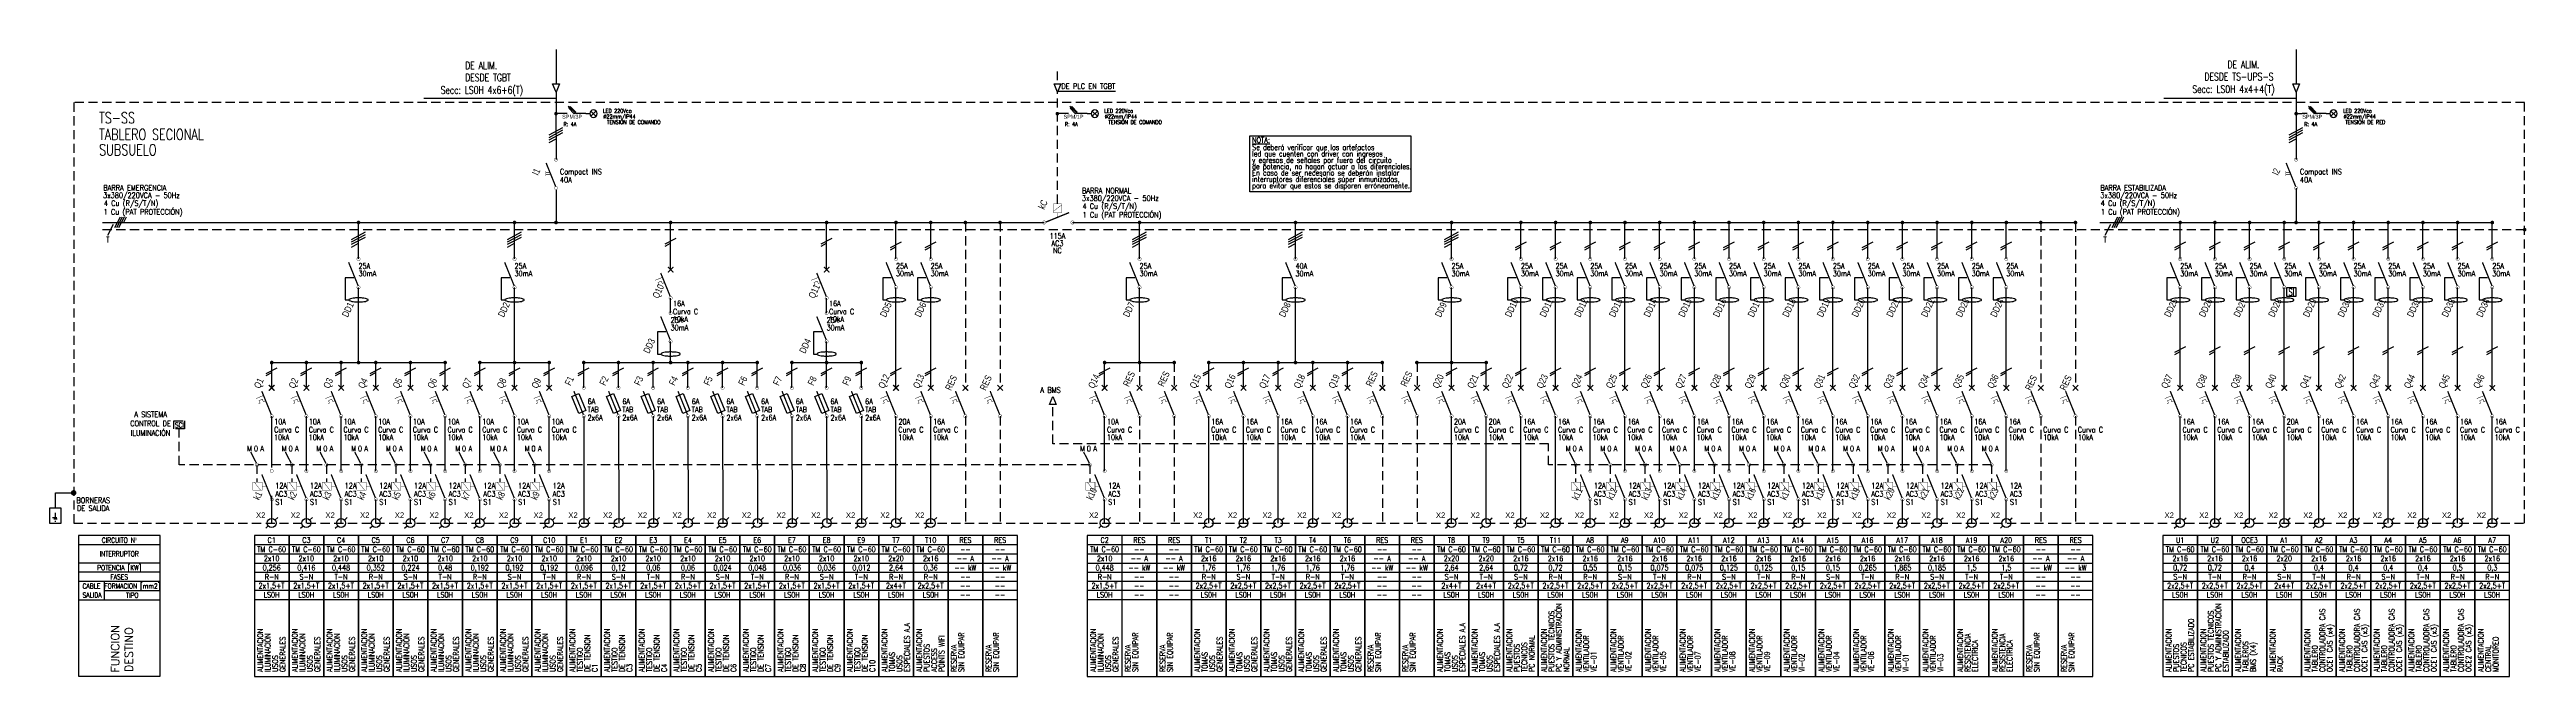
# Model space of a CAD drawing. Header units: millimetres. Extents: x 268.5 to 336.2, y -32.8 to -15.6.
import ezdxf
from ezdxf.enums import TextEntityAlignment as Align

# ---------------------------------------------------------------- set-up
doc = ezdxf.new("R2010")
doc.units = ezdxf.units.MM
doc.set_wipeout_variables(frame=1)
doc.linetypes.add('HIDDEN', pattern=[0.375, 0.25, -0.125])
doc.linetypes.add('PHANTOM', pattern=[63.5, 31.75, -6.35, 6.35, -6.35, 6.35, -6.35])
doc.layers.add('0-IE-UNIFILAR', color=7, linetype='Continuous', lineweight=13)
for name, color, linetype in [('IE-UN-BARRAS', 14, 'Continuous'), ('IE-UN-COMANDO', 11, 'HIDDEN'), ('IE-UN-CONDUCTOR', 14, 'Continuous'), ('IE-UN-INSTRUMENTOS', 171, 'Continuous'), ('IE-UN-INTERRUPTORES', 74, 'Continuous'), ('IE-UN-PAT', 10, 'Continuous'), ('IE-UN-RECUADRO', 24, 'HIDDEN'), ('IE-UN-TEXTOS', 154, 'Continuous'), ('INSTRUMENTOS', 171, 'Continuous')]:
    doc.layers.add(name, color=color, linetype=linetype)
doc.styles.add('ARIAL', font='arial.ttf')
doc.styles.add('COTAS', font='romans.shx', dxfattribs={"width": 0.7})
doc.styles.add('ROMAND', font='romans.shx', dxfattribs={"height": 0.003})
doc.styles.add('ROMANS', font='romans.shx')
doc.styles.get("Standard").update_dxf_attribs({"font": 'arial.ttf'})
doc.styles.add('UN-2016', font='romans.shx', dxfattribs={"width": 0.7, "height": 0.15})

# ---------------------------------------------------------------- blocks, each defined once
blk = doc.blocks.new('PAT')
at = {"layer": 'IE-UN-RECUADRO', "linetype": 'ByBlock', "ltscale": 10}
for p, q in [((-1, 0.82), (-1, 1.65)), ((-1, 1.65), (0, 1.65))]:
    blk.add_line(p, q, dxfattribs=at)
at = {"layer": 'IE-UN-RECUADRO', "linetype": 'ByBlock'}
for p, q in [((-1.17, 0.31), (-0.83, 0.31)), ((-1.08, 0.22), (-0.91, 0.22)), ((-1.03, 0.11), (-0.98, 0.11)), ((-1, 0.31), (-1, 0.59))]:
    blk.add_line(p, q, dxfattribs=at)
at = {"layer": 'IE-UN-RECUADRO', "linetype": 'Continuous', "const_width": 0.15}
blk.add_lwpolyline([(-0.08, 1.65, 1), (0.07, 1.65, 1)], format="xyb", close=True, dxfattribs=at)
at = {"layer": 'IE-UN-RECUADRO', "linetype": 'ByBlock', "ltscale": 10}
blk.add_lwpolyline([(-1.32, 0.82), (-1.32, 0), (-0.68, 0), (-0.68, 0.82)], close=True, dxfattribs=at)
blk = doc.blocks.new('SPM')
at = {"layer": 'IE-UN-INSTRUMENTOS'}
for p, q in [((0.69, 0), (0.31, 0.38)), ((0.33, 0.28), (0.41, 0.36)), ((0.33, 0.28), (0.61, -0.01)), ((0.41, 0.36), (0.69, 0.07)), ((0.41, 0.36), (0.69, 0.07)), ((0.69, 0.07), (0.61, -0.01)), ((0.69, 0.07), (0.61, -0.01)), ((0.25, 0), (0, 0)), ((1.2, 0), (0.69, 0))]:
    blk.add_line(p, q, dxfattribs=at)
at = {"layer": 'IE-UN-INSTRUMENTOS', "style": 'ROMANS', "width": 0.9}
for tag, p in [('TIPO/POLO', (0.07, -0.32)), ('REG.', (0.05, -0.92)), ('FUSE', (0.07, -0.63))]:
    blk.add_attdef(tag, p, '', height=0.2, dxfattribs=at)
blk = doc.blocks.new('LAMPARASEÑALIZACION1')
at = {"layer": 'IE-UN-INSTRUMENTOS'}
for p, q in [((-0.51, 0.13), (-0.25, -0.13)), ((-0.51, -0.13), (-0.25, 0.13)), ((-0.51, -0.13), (-0.25, 0.13)), ((-0.51, 0.13), (-0.25, -0.13)), ((-0.39, 0), (-0.38, 0)), ((-0.39, 0), (-0.38, 0)), ((0, 0), (-0.2, 0))]:
    blk.add_line(p, q, dxfattribs=at)
blk.add_circle((-0.38, 0), 0.186, dxfattribs=at)
blk.add_circle((-0.38, 0), 0.186, dxfattribs=at)
at = {"layer": 'IE-UN-INSTRUMENTOS', "style": 'ROMANS', "width": 0.9}
for tag, p in [('ALIMENT.', (-0.69, 0.04)), ('TIPO', (-0.69, 0.34)), ('COLOR', (-0.71, -0.53)), ('DIAM.', (-0.71, -0.25))]:
    blk.add_attdef(tag, text='', height=0.2, dxfattribs=at).set_placement(p, align=Align.RIGHT)
blk = doc.blocks.new('COND-3P-N')
for p, q in [((-0.3, 0), (0.3, 0.32)), ((-0.3, -0.11), (0.3, 0.21)), ((-0.3, -0.21), (0.3, 0.1)), ((-0.3, -0.33), (0, -0.17))]:
    blk.add_line(p, q)
blk = doc.blocks.new('DESIGN-UNI')
at = {"layer": 'IE-UN-TEXTOS'}
for points in [[(0, 0), (-4, 0), (-4, -6.9), (0, -6.9), (0, 0)], [(0, -0.45), (-4, -0.45)], [(0, -1.35), (-4, -1.35)], [(0, -1.8), (-4, -1.8)], [(0, -2.25), (0, -2.25), (-4, -2.25)], [(-2.73, -2.25), (-2.73, -3.15)], [(-4, -3.15), (0, -3.15)], [(-2.73, -2.7), (0, -2.7)]]:
    blk.add_lwpolyline(points, dxfattribs=at)
at = {"layer": 'IE-UN-TEXTOS', "style": 'COTAS', "width": 0.7}
for s, p in [('INTERRUPTOR', (-2, -0.9)), ('CIRCUITO Nº', (-2, -0.23)), ('POTENCIA [KW]', (-2, -1.58)), ('FORMACION [mm2]', (-1.36, -2.48)), ('FASES', (-2, -2.03)), ('TIPO', (-1.36, -2.93))]:
    blk.add_text(s, height=0.25, dxfattribs=at).set_placement(p, align=Align.MIDDLE_CENTER)
for s, p in [('CABLE', (-3.8, -2.48)), ('SALIDA', (-3.8, -2.92))]:
    blk.add_text(s, height=0.25, dxfattribs=at).set_placement(p, align=Align.MIDDLE_LEFT)
at = {"layer": 'IE-UN-TEXTOS', "style": 'COTAS'}
for s, p in [('FUNCION', (-2, -6.71)), ('DESTINO', (-1.33, -6.69))]:
    blk.add_text(s, height=0.4, rotation=90, dxfattribs=at).set_placement(p)
blk = doc.blocks.new('BORNES')
for points in [[(0.089, 0.082), (0.164, 0.147)], [(-0.162, -0.139), (-0.092, -0.078)]]:
    blk.add_lwpolyline(points)
blk.add_circle((0, 0), 0.121)
at = {"layer": 'IE-UN-INSTRUMENTOS'}
blk.add_attdef('BORNES', (-0.428, 0.14), '', height=0.15, dxfattribs=at)
blk = doc.blocks.new('SECC-BC-FUS')
at = {"const_width": 0.0361}
blk.add_lwpolyline([(-0.01, 0.088), (-0.271, 0.73)], dxfattribs=at)
at = {"const_width": 0.00933}
for points in [[(-0.045, 0.821, 1), (0.045, 0.821, 1)], [(-0.045, 0.045, 1), (0.045, 0.045, 1)]]:
    blk.add_lwpolyline(points, format="xyb", close=True, dxfattribs=at)
blk.add_lwpolyline([(0.058, 0.197), (-0.134, 0.119), (-0.324, 0.587), (-0.132, 0.665)], close=True)
at = {"style": 'COTAS', "width": 0.75}
for tag, p in [('TIPO-FUS', (0.102, 0.155)), ('CAPAC', (0.102, 0.376)), ('CALIBRE-FUS', (0.102, -0.067)), ('RUPTURA', (0.102, -0.289))]:
    blk.add_attdef(tag, p, '', height=0.15, dxfattribs=at)
blk = doc.blocks.new('TM-DIN')
for points, const_width in [([(-0.01, 0.088), (-0.271, 0.73)], 0.0361), ([(-0.076, 0.897), (0.076, 0.745)], 0.0333), ([(-0.076, 0.745), (0.076, 0.897)], 0.0333), ([(-0.18, 0.464), (-0.229, 0.444), (-0.255, 0.509), (-0.345, 0.472), (-0.319, 0.407), (-0.36, 0.391)], 0.0125)]:
    blk.add_lwpolyline(points, dxfattribs=dict(const_width=const_width))
blk.add_lwpolyline([(-0.23, 0.608, 0.0125, 0.0125, 0), (-0.352, 0.559, 0.0624, 0, 0), (-0.431, 0.527, 0, 0, 0)], format="xyseb")
at = {"const_width": 0.00933}
blk.add_lwpolyline([(-0.045, 0.045, 1), (0.045, 0.045, 1)], format="xyb", close=True, dxfattribs=at)
at = {"style": 'UN-2016', "width": 0.7}
for tag, p in [('CURVA', (0.065, -0.398)), ('CAPAC', (0.065, -0.605)), ('CAPAC', (0.068, -0.176))]:
    blk.add_attdef(tag, p, '', height=0.15, dxfattribs=at)
blk = doc.blocks.new('COND-1P-N')
for p, q in [((-0.3, -0.08), (0.3, 0.23)), ((-0.3, -0.2), (0, -0.04))]:
    blk.add_line(p, q)
blk = doc.blocks.new('A$C40E17AD0')
at = {"layer": 'IE-UN-INTERRUPTORES', "const_width": 0.00933}
for points in [[(0.045, 0.045, 1), (0.045, -0.045, 1)], [(0.821, 0.045, 1), (0.821, -0.045, 1)]]:
    blk.add_lwpolyline(points, format="xyb", close=True, dxfattribs=at)
at = {"layer": 'IE-UN-INTERRUPTORES'}
for points, const_width in [([(0.088, 0.01), (0.73, 0.271)], 0.0361), ([(0.514, 0.472), (0.302, 0.307)], 0.0099), ([(0.409, 0.264), (0.409, 0.14)], 0.0099)]:
    blk.add_lwpolyline(points, dxfattribs=dict(at, const_width=const_width))
at = {"layer": 'IE-UN-INTERRUPTORES', "const_width": 0.0099}
blk.add_lwpolyline([(0.517, 0.264), (0.302, 0.264), (0.302, 0.514), (0.517, 0.514)], close=True, dxfattribs=at)
at = {"layer": 'IE-UN-INTERRUPTORES', "color": 154, "width": 0.75}
for tag, p in [('AC3', (0.409, -0.528)), ('25A', (0.409, -0.278)), ('NC', (0.409, -0.778))]:
    blk.add_attdef(tag, text='', height=0.15, dxfattribs=at).set_placement(p, align=Align.CENTER)
blk = doc.blocks.new('SECCIONADOR')
for points, const_width in [([(-0.01, 0.088), (-0.271, 0.73)], 0.0361), ([(-0.28, 0.378), (-0.28, 0.513)], 0.015), ([(-0.166, 0.473), (-0.28, 0.473)], 0.015), ([(-0.144, 0.418), (-0.28, 0.418)], 0.015)]:
    blk.add_lwpolyline(points, dxfattribs=dict(const_width=const_width))
at = {"const_width": 0.00933}
for points in [[(-0.043, 0.821, 1), (0.047, 0.821, 1)], [(-0.045, 0.045, 1), (0.045, 0.045, 1)]]:
    blk.add_lwpolyline(points, format="xyb", close=True, dxfattribs=at)
at = {"layer": 'IE-UN-TEXTOS', "style": 'COTAS', "width": 0.75}
for tag, p in [('CAPAC', (0.107, 0.196)), ('MODEL', (0.107, 0.418))]:
    blk.add_attdef(tag, p, '', height=0.15, dxfattribs=at)
blk = doc.blocks.new('zw$F919')
blk.add_wipeout([(-0.092, 0), (0.092, 0), (0, -0.221)])
blk.add_lwpolyline([(0, 0), (0.092, 0), (0, -0.221), (-0.092, 0)], close=True)
blk = doc.blocks.new('CONTACTOR')
for points, const_width in [([(-0.01, 0.088), (-0.271, 0.73)], 0.0361), ([(-0.472, 0.514), (-0.307, 0.302)], 0.0099), ([(-0.264, 0.409), (-0.14, 0.409)], 0.0099)]:
    blk.add_lwpolyline(points, dxfattribs=dict(const_width=const_width))
at = {"const_width": 0.00933}
for points in [[(-0.045, 0.821, 1), (0.045, 0.821, 1)], [(-0.045, 0.045, 1), (0.045, 0.045, 1)]]:
    blk.add_lwpolyline(points, format="xyb", close=True, dxfattribs=at)
at = {"const_width": 0.0099}
blk.add_lwpolyline([(-0.264, 0.517), (-0.264, 0.302), (-0.514, 0.302), (-0.514, 0.517)], close=True, dxfattribs=at)
at = {"style": 'COTAS', "width": 0.75}
for tag, p in [('CAPAC', (0.096, 0.344)), ('CATEGORIA', (0.096, 0.123)), ('SERVICIO', (0.096, -0.099))]:
    blk.add_attdef(tag, p, '', height=0.15, dxfattribs=at)
blk = doc.blocks.new('S-M-0-A')
at = {"const_width": 0.0361}
blk.add_lwpolyline([(-0.013, 0.042), (-0.172, 0.35)], dxfattribs=at)
at = {"const_width": 0.00933}
blk.add_lwpolyline([(-0.045, 0, 1), (0.045, 0, 1)], format="xyb", close=True, dxfattribs=at)
at = {"style": 'ROMAND', "width": 0.75}
for s, p in [('M', (-0.203, 0.37)), ('0', (-0.029, 0.37)), ('A', (0.142, 0.37))]:
    blk.add_text(s, height=0.15, dxfattribs=at).set_placement(p, align=Align.CENTER)
blk = doc.blocks.new('INT-DIF')
for p, q in [((-0.363, 0.309), (-0.363, -0.298)), ((-0.132, 0.309), (-0.363, 0.309)), ((-0.363, -0.298), (-0.263, -0.298))]:
    blk.add_line(p, q)
at = {"const_width": 0.0361}
blk.add_lwpolyline([(-0.01, 0.088), (-0.271, 0.73)], dxfattribs=at)
at = {"const_width": 0.00933}
for points in [[(-0.045, 0.821, 1), (0.045, 0.821, 1)], [(-0.045, 0.045, 1), (0.045, 0.045, 1)]]:
    blk.add_lwpolyline(points, format="xyb", close=True, dxfattribs=at)
blk.add_lwpolyline([(0, -0.353, 0.021723), (0.109, -0.349, 0.030103), (0.187, -0.337, 0.065718), (0.255, -0.313, 0.282431), (0.265, -0.298, 0.282431), (0.255, -0.282, 0.065718), (0.187, -0.258, 0.030103), (0.109, -0.247, 0.021723), (0, -0.242, 0.021723), (-0.109, -0.247, 0.030103), (-0.187, -0.258, 0.065718), (-0.255, -0.282, 0.282431), (-0.265, -0.298, 0.282431), (-0.255, -0.313, 0.065718), (-0.187, -0.337, 0.030103), (-0.109, -0.349, 0.021723)], format="xyb", close=True)
at = {"style": 'UN-2016', "width": 0.7}
for tag, p in [('CAPAC', (0.106, 0.448)), ('REG', (0.106, 0.227))]:
    blk.add_attdef(tag, p, '', height=0.15, dxfattribs=at)
blk = doc.blocks.new('PLANILLA-UNI')
blk.add_lwpolyline([(-0.85, -0.42), (-0.85, -7.32), (0.85, -7.32), (0.85, -0.42)], close=True)
for points in [[(-0.85, -0.87), (0.85, -0.87)], [(-0.85, -1.32), (0.85, -1.32)], [(-0.85, -1.77), (0.85, -1.77)], [(-0.85, -2.22), (0.85, -2.22)], [(-0.85, -2.65), (0.84, -2.65)], [(-0.85, -3.1), (0.84, -3.1)], [(-0.85, -3.55), (0.84, -3.55)]]:
    blk.add_lwpolyline(points)
at = {"style": 'ARIAL', "width": 0.7}
for tag, p in [('PROTECCION', (0, -1.1)), ('CIRCUITO', (0, -0.65)), ('POTENCIA', (0, -2)), ('CALIBRE', (0, -1.55)), ('FASES', (0, -2.45)), ('FORMACIÓN', (-0.01, -3.32)), ('CABLE', (-0.01, -2.88))]:
    blk.add_attdef(tag, text='', height=0.25, dxfattribs=at).set_placement(p, align=Align.MIDDLE_CENTER)
for tag, p in [('FUNCION', (-0.43, -7.11)), ('DESTINO', (-0.06, -7.11)), ('DESTINO', (0.3, -7.11)), ('DESTINO', (0.67, -7.11))]:
    blk.add_attdef(tag, p, '', height=0.25, rotation=90, dxfattribs=at)

msp = doc.modelspace()

# ---------------------------------------------------------------- linework, layer by layer
at = {"layer": 'IE-UN-BARRAS'}
for points in [[(269.925, -20.376), (295.675, -20.376)], [(296.451, -20.376), (323.881, -20.377)], [(324.548, -20.376), (335.281, -20.377)], [(300.178, -24.896), (300.178, -24.205)], [(301.127, -24.896), (301.127, -24.205)], [(302.076, -24.896), (302.076, -24.205)], [(303.024, -24.896), (303.024, -24.205)], [(303.973, -24.896), (303.973, -24.205)], [(306.818, -24.896), (306.818, -24.205)], [(307.766, -24.896), (307.766, -24.205)], [(308.715, -24.895), (308.715, -24.204)], [(309.664, -24.896), (309.664, -24.205)], [(310.613, -24.896), (310.613, -24.205)], [(311.561, -24.896), (311.561, -24.205)], [(312.509, -24.896), (312.509, -24.205)], [(313.458, -24.896), (313.458, -24.205)], [(314.406, -24.896), (314.406, -24.205)], [(315.355, -24.896), (315.355, -24.205)], [(316.303, -24.896), (316.303, -24.205)], [(317.246, -24.897), (317.246, -24.206)], [(318.2, -24.896), (318.2, -24.205)], [(319.148, -24.896), (319.148, -24.205)], [(320.096, -24.896), (320.096, -24.205)], [(321.045, -24.896), (321.045, -24.205)], [(321.99, -24.896), (321.99, -24.205)], [(326.745, -24.897), (326.745, -24.206)], [(327.694, -24.897), (327.694, -24.206)], [(328.642, -24.897), (328.642, -24.206)], [(329.591, -24.897), (329.591, -24.206)], [(330.539, -24.897), (330.539, -24.206)], [(331.488, -24.897), (331.488, -24.206)], [(332.435, -24.897), (332.435, -24.206)], [(333.384, -24.897), (333.384, -24.206)], [(334.332, -24.897), (334.332, -24.206)], [(335.281, -24.897), (335.281, -24.206)], [(300.178, -28.591), (300.178, -25.672)], [(301.127, -28.591), (301.127, -25.672)], [(302.076, -28.591), (302.076, -25.672)], [(303.024, -28.591), (303.024, -25.672)], [(303.973, -28.591), (303.973, -25.672)], [(306.818, -28.591), (306.818, -25.672)], [(307.766, -28.591), (307.766, -25.672)], [(308.715, -28.59), (308.715, -25.671)], [(309.664, -28.591), (309.664, -25.672)], [(310.613, -27.17), (310.613, -25.672)], [(311.561, -27.17), (311.561, -25.672)], [(312.509, -27.17), (312.509, -25.672)], [(313.458, -27.17), (313.458, -25.672)], [(314.406, -27.17), (314.406, -25.672)], [(315.355, -27.17), (315.355, -25.672)], [(316.303, -27.17), (316.303, -25.672)], [(317.246, -27.17), (317.246, -25.673)], [(318.2, -27.17), (318.2, -25.672)], [(319.148, -27.17), (319.148, -25.672)], [(320.096, -27.17), (320.096, -25.672)], [(321.045, -27.17), (321.045, -25.672)], [(321.99, -27.17), (321.99, -25.672)], [(326.745, -28.591), (326.745, -25.673)], [(327.694, -28.591), (327.694, -25.673)], [(328.642, -28.591), (328.642, -25.673)], [(329.591, -28.591), (329.591, -25.673)], [(330.539, -28.591), (330.539, -25.673)], [(331.488, -28.591), (331.488, -25.673)], [(332.435, -28.591), (332.435, -25.673)], [(333.384, -28.591), (333.384, -25.673)], [(334.332, -28.591), (334.332, -25.673)], [(335.281, -28.591), (335.281, -25.673)], [(310.613, -28.591), (310.613, -27.946)], [(311.561, -28.591), (311.561, -27.946)], [(312.509, -28.591), (312.509, -27.946)], [(313.458, -28.591), (313.458, -27.946)], [(314.406, -28.591), (314.406, -27.946)], [(315.355, -28.591), (315.355, -27.946)], [(316.303, -28.591), (316.303, -27.946)], [(317.246, -28.592), (317.246, -27.946)], [(318.2, -28.591), (318.2, -27.946)], [(319.148, -28.591), (319.148, -27.946)], [(320.096, -28.591), (320.096, -27.946)], [(321.045, -28.591), (321.045, -27.946)], [(321.99, -28.591), (321.99, -27.946)]]:
    msp.add_lwpolyline(points, dxfattribs=at)
at = {"layer": 'IE-UN-BARRAS', "ltscale": 5, "const_width": 0.05}
for points in [[(276.9, -20.376, 1), (276.95, -20.376, 1)], [(281.167, -20.376, 1), (281.217, -20.376, 1)], [(282.301, -20.376, 1), (282.351, -20.376, 1)], [(285.435, -20.376, 1), (285.485, -20.376, 1)], [(289.702, -20.376, 1), (289.752, -20.376, 1)], [(291.599, -20.376, 1), (291.649, -20.376, 1)], [(292.548, -20.376, 1), (292.598, -20.376, 1)], [(293.496, -20.376, 1), (293.546, -20.376, 1)], [(294.445, -20.376, 1), (294.495, -20.376, 1)], [(298.26, -20.376, 1), (298.31, -20.376, 1)], [(302.525, -20.377, 1), (302.575, -20.377, 1)], [(306.793, -20.377, 1), (306.843, -20.377, 1)], [(308.69, -20.375, 1), (308.74, -20.375, 1)], [(309.639, -20.376, 1), (309.689, -20.376, 1)], [(310.588, -20.376, 1), (310.638, -20.376, 1)], [(311.536, -20.376, 1), (311.586, -20.376, 1)], [(312.484, -20.376, 1), (312.534, -20.376, 1)], [(313.433, -20.376, 1), (313.483, -20.376, 1)], [(314.381, -20.376, 1), (314.431, -20.376, 1)], [(315.33, -20.376, 1), (315.38, -20.376, 1)], [(316.278, -20.376, 1), (316.328, -20.376, 1)], [(317.221, -20.376, 1), (317.271, -20.376, 1)], [(318.175, -20.376, 1), (318.225, -20.376, 1)], [(319.123, -20.376, 1), (319.173, -20.376, 1)], [(320.071, -20.376, 1), (320.121, -20.376, 1)], [(321.02, -20.376, 1), (321.07, -20.376, 1)], [(321.965, -20.376, 1), (322.015, -20.376, 1)], [(322.907, -20.377, 1), (322.957, -20.377, 1)], [(323.856, -20.377, 1), (323.906, -20.377, 1)], [(326.72, -20.377, 1), (326.77, -20.377, 1)], [(327.669, -20.377, 1), (327.719, -20.377, 1)], [(328.617, -20.377, 1), (328.667, -20.377, 1)], [(329.566, -20.377, 1), (329.616, -20.377, 1)], [(330.514, -20.377, 1), (330.564, -20.377, 1)], [(331.463, -20.377, 1), (331.513, -20.377, 1)], [(332.41, -20.377, 1), (332.46, -20.377, 1)], [(333.359, -20.377, 1), (333.409, -20.377, 1)], [(334.307, -20.377, 1), (334.357, -20.377, 1)], [(335.256, -20.377, 1), (335.306, -20.377, 1)], [(274.525, -24.204, 1), (274.575, -24.204, 1)], [(275.474, -24.204, 1), (275.524, -24.204, 1)], [(276.423, -24.204, 1), (276.473, -24.204, 1)], [(276.9, -24.204, 1), (276.95, -24.204, 1)], [(277.371, -24.204, 1), (277.421, -24.204, 1)], [(278.32, -24.204, 1), (278.37, -24.204, 1)], [(279.269, -24.204, 1), (279.319, -24.204, 1)], [(280.218, -24.204, 1), (280.268, -24.204, 1)], [(281.167, -24.204, 1), (281.217, -24.204, 1)], [(282.115, -24.204, 1), (282.165, -24.204, 1)], [(297.305, -24.204, 1), (297.355, -24.204, 1)], [(298.26, -24.204, 1), (298.31, -24.204, 1)], [(299.209, -24.204, 1), (299.259, -24.204, 1)], [(300.153, -24.205, 1), (300.203, -24.205, 1)], [(301.102, -24.205, 1), (301.152, -24.205, 1)], [(302.051, -24.205, 1), (302.101, -24.205, 1)], [(302.525, -24.204, 1), (302.575, -24.204, 1)], [(302.999, -24.204, 1), (303.049, -24.204, 1)], [(303.948, -24.205, 1), (303.998, -24.205, 1)], [(304.897, -24.205, 1), (304.947, -24.205, 1)], [(305.844, -24.205, 1), (305.894, -24.205, 1)], [(306.793, -24.205, 1), (306.843, -24.205, 1)], [(307.741, -24.205, 1), (307.791, -24.205, 1)]]:
    msp.add_lwpolyline(points, format="xyb", close=True, dxfattribs=at)
at = {"layer": 'IE-UN-COMANDO'}
for points in [[(296.039, -19.862), (296.039, -19.862), (296.039, -16.253)], [(321.588, -27), (309.469, -27), (309.469, -26.423), (295.91, -26.423), (295.91, -25.351)], [(296.928, -27), (272.021, -27), (272.021, -26.018)], [(274.148, -27), (274.148, -27.474)], [(275.097, -27), (275.097, -27.474)], [(276.046, -27), (276.046, -27.474)], [(276.995, -27), (276.995, -27.474)], [(277.943, -27), (277.943, -27.474)], [(278.892, -27), (278.892, -27.474)], [(279.841, -27), (279.841, -27.474)], [(280.79, -27), (280.79, -27.474)], [(281.739, -27), (281.739, -27.474)], [(296.928, -27), (296.928, -27.474)], [(310.211, -27), (310.211, -27.474)], [(311.159, -27), (311.159, -27.474)], [(312.108, -27), (312.108, -27.474)], [(313.056, -27), (313.056, -27.474)], [(314.004, -27), (314.004, -27.474)], [(314.953, -27), (314.953, -27.474)], [(315.901, -27), (315.901, -27.474)], [(316.845, -27), (316.845, -27.474)], [(317.798, -27), (317.798, -27.474)], [(318.746, -27), (318.746, -27.474)], [(319.695, -27), (319.695, -27.474)], [(320.643, -27), (320.643, -27.474)], [(321.588, -27), (321.588, -27.474)]]:
    msp.add_lwpolyline(points, dxfattribs=at)
msp.add_lwpolyline([(271.876, -25.8), (272.166, -25.8), (272.166, -26.018), (271.876, -26.018)], close=True, dxfattribs=at)
at = {"layer": 'IE-UN-CONDUCTOR'}
for points in [[(282.326, -15.651), (282.326, -17.401)], [(329.915, -15.649), (329.915, -18.657)], [(282.326, -17.98), (282.326, -17.401)], [(282.494, -17.401), (282.326, -17.401)], [(296.207, -17.401), (296.039, -17.401)], [(329.916, -17.401), (330.084, -17.401)], [(282.326, -17.98), (282.328, -18.658)], [(282.326, -19.479), (282.326, -20.376)], [(329.913, -19.433), (329.913, -20.376)], [(276.925, -21.373), (276.925, -20.376)], [(281.192, -21.373), (281.192, -20.376)], [(285.46, -21.666), (285.46, -20.376)], [(289.727, -21.666), (289.727, -20.376)], [(291.624, -21.373), (291.624, -20.376)], [(292.573, -21.373), (292.573, -20.376)], [(298.285, -21.373), (298.285, -20.376)], [(302.55, -21.374), (302.55, -20.377)], [(306.818, -21.374), (306.818, -20.377)], [(308.715, -21.372), (308.715, -20.375)], [(309.664, -21.373), (309.664, -20.376)], [(310.613, -21.373), (310.613, -20.376)], [(311.561, -21.373), (311.561, -20.376)], [(312.509, -21.373), (312.509, -20.376)], [(313.458, -21.373), (313.458, -20.376)], [(314.406, -21.373), (314.406, -20.376)], [(315.355, -21.373), (315.355, -20.376)], [(316.303, -21.373), (316.303, -20.376)], [(317.246, -21.374), (317.246, -20.376)], [(318.2, -21.373), (318.2, -20.376)], [(319.148, -21.373), (319.148, -20.376)], [(320.096, -21.373), (320.096, -20.376)], [(321.045, -21.373), (321.045, -20.376)], [(321.99, -21.373), (321.99, -20.376)], [(326.745, -21.374), (326.745, -20.376)], [(327.694, -21.374), (327.694, -20.376)], [(328.642, -21.374), (328.642, -20.376)], [(329.591, -21.374), (329.591, -20.376)], [(330.539, -21.374), (330.539, -20.376)], [(331.488, -21.374), (331.488, -20.376)], [(332.435, -21.374), (332.435, -20.376)], [(333.384, -21.374), (333.384, -20.376)], [(334.332, -21.374), (334.332, -20.376)], [(335.281, -21.374), (335.281, -20.376)], [(276.925, -24.204), (276.925, -22.149)], [(281.192, -24.204), (281.192, -22.149)], [(291.624, -24.204), (291.624, -22.149)], [(292.573, -24.204), (292.573, -22.149)], [(298.285, -24.204), (298.285, -22.149)], [(302.55, -24.205), (302.55, -22.15)], [(306.818, -24.205), (306.818, -22.15)], [(308.715, -24.203), (308.715, -22.148)], [(309.664, -24.204), (309.664, -22.149)], [(310.613, -24.204), (310.613, -22.149)], [(311.561, -24.204), (311.561, -22.149)], [(312.509, -24.204), (312.509, -22.149)], [(313.458, -24.204), (313.458, -22.149)], [(314.406, -24.204), (314.406, -22.149)], [(315.355, -24.204), (315.355, -22.149)], [(316.303, -24.204), (316.303, -22.149)], [(317.246, -24.205), (317.246, -22.15)], [(318.2, -24.204), (318.2, -22.149)], [(319.148, -24.204), (319.148, -22.149)], [(320.096, -24.204), (320.096, -22.149)], [(321.045, -24.204), (321.045, -22.149)], [(321.99, -24.204), (321.99, -22.149)], [(326.745, -24.205), (326.745, -22.15)], [(327.694, -24.205), (327.694, -22.15)], [(328.642, -24.205), (328.642, -22.15)], [(329.591, -24.205), (329.591, -22.15)], [(330.539, -24.205), (330.539, -22.15)], [(331.488, -24.205), (331.488, -22.15)], [(332.435, -24.205), (332.435, -22.15)], [(333.384, -24.205), (333.384, -22.15)], [(334.332, -24.205), (334.332, -22.15)], [(335.281, -24.205), (335.281, -22.15)], [(285.46, -22.852), (285.46, -22.441)], [(289.727, -22.852), (289.727, -22.441)], [(285.46, -24.204), (285.46, -23.628)], [(289.727, -24.204), (289.727, -23.628)], [(274.55, -24.895), (274.55, -24.204)], [(274.55, -24.204), (279.299, -24.204)], [(275.499, -24.895), (275.499, -24.204)], [(276.448, -24.895), (276.448, -24.204)], [(277.396, -24.895), (277.396, -24.204)], [(278.345, -24.895), (278.345, -24.204)], [(279.294, -24.895), (279.294, -24.204)], [(280.243, -24.895), (280.243, -24.204)], [(280.243, -24.204), (282.14, -24.204)], [(281.192, -24.895), (281.192, -24.204)], [(282.14, -24.895), (282.14, -24.204)], [(283.085, -24.895), (283.085, -24.204)], [(283.085, -24.204), (287.835, -24.204)], [(284.034, -24.895), (284.034, -24.204)], [(284.983, -24.895), (284.983, -24.204)], [(285.932, -24.895), (285.932, -24.204)], [(286.881, -24.895), (286.881, -24.204)], [(287.829, -24.895), (287.829, -24.204)], [(288.778, -24.895), (288.778, -24.204)], [(288.778, -24.204), (290.676, -24.204)], [(289.727, -24.895), (289.727, -24.204)], [(290.676, -24.895), (290.676, -24.204)], [(291.624, -24.895), (291.624, -24.204)], [(292.573, -24.895), (292.573, -24.204)], [(297.33, -24.895), (297.33, -24.204)], [(297.33, -24.204), (299.234, -24.204)], [(300.178, -24.204), (304.922, -24.205)], [(305.869, -24.205), (307.766, -24.205)], [(274.55, -27.07), (274.55, -25.671)], [(275.499, -27.17), (275.499, -25.671)], [(276.448, -27.17), (276.448, -25.671)], [(277.396, -27.17), (277.396, -25.671)], [(278.345, -27.17), (278.345, -25.671)], [(279.294, -27.17), (279.294, -25.671)], [(280.243, -27.17), (280.243, -25.671)], [(281.192, -27.17), (281.192, -25.671)], [(282.14, -27.17), (282.14, -25.671)], [(283.085, -25.671), (283.091, -28.59)], [(284.034, -25.671), (284.04, -28.59)], [(284.983, -25.671), (284.989, -28.59)], [(285.932, -25.671), (285.938, -28.59)], [(286.881, -25.671), (286.887, -28.59)], [(287.829, -25.671), (287.835, -28.59)], [(288.778, -25.671), (288.784, -28.59)], [(289.727, -25.671), (289.733, -28.59)], [(290.676, -25.671), (290.682, -28.59)], [(291.624, -28.59), (291.624, -25.671)], [(292.573, -28.59), (292.573, -25.671)], [(297.33, -27.17), (297.33, -25.671)], [(274.55, -28.59), (274.55, -27.846)], [(275.499, -28.59), (275.499, -27.946)], [(276.448, -28.59), (276.448, -27.946)], [(277.396, -28.59), (277.396, -27.946)], [(278.345, -28.59), (278.345, -27.946)], [(279.294, -28.59), (279.294, -27.946)], [(280.243, -28.59), (280.243, -27.946)], [(281.192, -28.59), (281.192, -27.946)], [(282.14, -28.59), (282.14, -27.946)], [(297.33, -28.59), (297.33, -27.946)]]:
    msp.add_lwpolyline(points, dxfattribs=at)
at = {"layer": 'IE-UN-CONDUCTOR', "ltscale": 5, "const_width": 0.05}
for points in [[(282.301, -17.401, 1), (282.351, -17.401, 1)], [(296.013, -17.401, 1), (296.063, -17.401, 1)], [(329.891, -17.401, 1), (329.941, -17.401, 1)], [(329.888, -20.376, 1), (329.938, -20.376, 1)], [(283.06, -24.204, 1), (283.11, -24.204, 1)], [(284.009, -24.204, 1), (284.059, -24.204, 1)], [(284.958, -24.204, 1), (285.008, -24.204, 1)], [(285.435, -24.204, 1), (285.485, -24.204, 1)], [(285.907, -24.204, 1), (285.957, -24.204, 1)], [(286.856, -24.204, 1), (286.906, -24.204, 1)], [(287.804, -24.204, 1), (287.854, -24.204, 1)], [(288.753, -24.204, 1), (288.803, -24.204, 1)], [(289.702, -24.204, 1), (289.752, -24.204, 1)], [(290.651, -24.204, 1), (290.701, -24.204, 1)]]:
    msp.add_lwpolyline(points, format="xyb", close=True, dxfattribs=at)
at = {"layer": 'IE-UN-CONDUCTOR', "linetype": 'HIDDEN'}
for points in [[(293.521, -20.376), (293.521, -24.895)], [(294.47, -20.376), (294.47, -24.895)], [(322.932, -20.377), (322.932, -24.896)], [(323.881, -20.377), (323.881, -24.896)], [(298.285, -24.204), (298.285, -24.895)], [(299.234, -24.204), (299.234, -24.895)], [(304.925, -24.204), (304.925, -24.895)], [(305.874, -24.204), (305.874, -24.895)], [(293.521, -25.671), (293.521, -28.591)], [(294.47, -25.671), (294.47, -28.591)], [(298.285, -25.671), (298.285, -28.591)], [(299.234, -25.671), (299.234, -28.59)], [(304.925, -25.671), (304.925, -28.59)], [(305.874, -25.671), (305.874, -28.59)], [(322.932, -25.672), (322.932, -28.591)], [(323.881, -25.672), (323.881, -28.591)]]:
    msp.add_lwpolyline(points, dxfattribs=at)
at = {"layer": 'IE-UN-INSTRUMENTOS'}
msp.add_line((283.143, -17.401), (283.25, -17.401), dxfattribs=at)
at = {"layer": 'IE-UN-INTERRUPTORES'}
for p, q in [((270.069, -20.721), (270.227, -20.419)), ((324.692, -20.721), (324.85, -20.419))]:
    msp.add_line(p, q, dxfattribs=at)
at = {"layer": 'IE-UN-PAT', "linetype": 'HIDDEN'}
msp.add_lwpolyline([(269.925, -20.57), (336.165, -20.57)], dxfattribs=at)
at = {"layer": 'IE-UN-PAT', "ltscale": 5, "const_width": 0.05}
msp.add_lwpolyline([(336.14, -20.57, 1), (336.19, -20.57, 1)], format="xyb", close=True, dxfattribs=at)
at = {"layer": 'IE-UN-RECUADRO'}
msp.add_lwpolyline([(269.136, -28.59), (336.165, -28.59), (336.165, -17.099), (269.136, -17.099), (269.136, -28.59)], dxfattribs=at)
at = {"layer": 'IE-UN-TEXTOS'}
for points in [[(296.039, -16.783), (297.627, -16.783)], [(282.326, -16.989), (278.711, -16.989)], [(329.914, -16.984), (326.3, -16.984)], [(329.661, -22.152), (329.911, -22.152), (329.911, -22.402), (329.661, -22.402), (329.661, -22.152)]]:
    msp.add_lwpolyline(points, dxfattribs=at)
msp.add_lwpolyline([(301.303, -18.009), (305.706, -18.009), (305.706, -19.538), (301.303, -19.538)], close=True, dxfattribs=at)

# ---------------------------------------------------------------- block references
at = {"xscale": -0.5000000000000001, "yscale": 0.5000000000000001, "zscale": 0.5000000000000001}
for p, rotation in [((270.409, -20.376), 89.99999999999925), ((325.032, -20.376), 89.99999999999909)]:
    msp.add_blockref('COND-3P-N', p, dxfattribs=dict(at, rotation=rotation))
at = {"layer": 'IE-UN-INSTRUMENTOS'}
ref = msp.add_blockref('SPM', (282.494, -17.401), dxfattribs=dict(at, xscale=0.5407435447890522, yscale=0.5407435447890522, zscale=0.5407435447890522))
ref.add_attrib('FUSE', 'R: 4A', (282.529, -17.742), dxfattribs={"color": 0, "height": 0.1081, "style": 'ROMANS', "width": 0.9})
ref.add_attrib('TIPO/POLO', 'SPM/3P', dxfattribs={"color": 0, "height": 0.1081, "width": 0.9}).set_placement((282.494, -17.572), align=Align.BOTTOM_LEFT)
ref = msp.add_blockref('LAMPARASEÑALIZACION1', (283.143, -17.401), dxfattribs=dict(at, xscale=-0.5407435447890522, yscale=0.5407435447890522, zscale=0.5407435447890522))
ref.add_attrib('DIAM.', 'Ø22mm/IP44', dxfattribs={"layer": '0-IE-UNIFILAR', "color": 0, "height": 0.1081, "style": 'ROMANS', "width": 0.9}).set_placement((284.503, -17.534), align=Align.RIGHT)
ref.add_attrib('COLOR', 'TENSIÓN DE COMANDO', dxfattribs={"layer": '0-IE-UNIFILAR', "color": 0, "height": 0.10815, "style": 'ROMANS', "width": 0.9}).set_placement((285.184, -17.686), align=Align.RIGHT)
ref.add_attrib('ALIMENT.', 'LED 220Vca', dxfattribs={"layer": '0-IE-UNIFILAR', "color": 0, "height": 0.1081, "style": 'ROMANS', "width": 0.9}).set_placement((284.394, -17.379), align=Align.RIGHT)
ref = msp.add_blockref('SPM', (296.207, -17.401), dxfattribs=dict(at, xscale=0.5407435447890522, yscale=0.5407435447890522, zscale=0.5407435447890522))
ref.add_attrib('FUSE', 'R: 4A', (296.242, -17.742), dxfattribs={"color": 0, "height": 0.1081, "style": 'ROMANS', "width": 0.9})
ref.add_attrib('TIPO/POLO', 'SPM/1P', dxfattribs={"color": 0, "height": 0.1081, "width": 0.9}).set_placement((296.207, -17.572), align=Align.BOTTOM_LEFT)
ref = msp.add_blockref('LAMPARASEÑALIZACION1', (296.856, -17.401), dxfattribs=dict(at, xscale=-0.5407435447890522, yscale=0.5407435447890522, zscale=0.5407435447890522))
ref.add_attrib('DIAM.', 'Ø22mm/IP44', dxfattribs={"layer": '0-IE-UNIFILAR', "color": 0, "height": 0.1081, "style": 'ROMANS', "width": 0.9}).set_placement((298.216, -17.534), align=Align.RIGHT)
ref.add_attrib('COLOR', 'TENSIÓN DE COMANDO', dxfattribs={"layer": '0-IE-UNIFILAR', "color": 0, "height": 0.10815, "style": 'ROMANS', "width": 0.9}).set_placement((298.897, -17.686), align=Align.RIGHT)
ref.add_attrib('ALIMENT.', 'LED 220Vca', dxfattribs={"layer": '0-IE-UNIFILAR', "color": 0, "height": 0.1081, "style": 'ROMANS', "width": 0.9}).set_placement((298.107, -17.379), align=Align.RIGHT)
ref = msp.add_blockref('SPM', (330.084, -17.401), dxfattribs=dict(at, xscale=0.5407435447890521, yscale=0.5407435447890521, zscale=0.5407435447890521))
ref.add_attrib('FUSE', 'R: 4A', (330.138, -17.742), dxfattribs={"color": 0, "height": 0.1081, "style": 'ROMANS', "width": 0.9})
ref.add_attrib('TIPO/POLO', 'SPM/3P', dxfattribs={"color": 0, "height": 0.1081, "width": 0.9}).set_placement((330.084, -17.572), align=Align.BOTTOM_LEFT)
ref = msp.add_blockref('LAMPARASEÑALIZACION1', (330.733, -17.401), dxfattribs=dict(at, xscale=-0.5407435447890521, yscale=0.5407435447890521, zscale=0.5407435447890521))
ref.add_attrib('DIAM.', 'Ø22mm/IP44', dxfattribs={"layer": '0-IE-UNIFILAR', "color": 0, "height": 0.1081, "style": 'ROMANS', "width": 0.9}).set_placement((332.094, -17.534), align=Align.RIGHT)
ref.add_attrib('COLOR', 'TENSIÓN DE RED', dxfattribs={"layer": '0-IE-UNIFILAR', "color": 0, "height": 0.10815, "style": 'ROMANS', "width": 0.9}).set_placement((332.351, -17.686), align=Align.RIGHT)
ref.add_attrib('ALIMENT.', 'LED 220Vca', dxfattribs={"layer": '0-IE-UNIFILAR', "color": 0, "height": 0.1081, "style": 'ROMANS', "width": 0.9}).set_placement((331.983, -17.379), align=Align.RIGHT)
for p in [(274.55, -28.59), (275.499, -28.59), (276.448, -28.59), (277.396, -28.59), (278.345, -28.59), (279.294, -28.59), (280.243, -28.59), (281.192, -28.59), (282.14, -28.59), (283.091, -28.59), (284.04, -28.59), (284.989, -28.59), (285.938, -28.59), (286.887, -28.59), (287.835, -28.59), (288.784, -28.59), (289.733, -28.59), (290.682, -28.59), (291.624, -28.59), (292.573, -28.59), (297.33, -28.59), (300.178, -28.591), (301.127, -28.591), (302.076, -28.591), (303.024, -28.591), (303.973, -28.591), (306.818, -28.591), (307.766, -28.591), (308.715, -28.59), (309.664, -28.591), (310.613, -28.591), (311.561, -28.591), (312.509, -28.591), (313.458, -28.591), (314.406, -28.591), (315.355, -28.591), (316.303, -28.591), (317.246, -28.592), (318.2, -28.591), (319.148, -28.591), (320.096, -28.591), (321.045, -28.591), (321.99, -28.591), (326.745, -28.591), (327.694, -28.591), (328.642, -28.591), (329.591, -28.591), (330.539, -28.591), (331.488, -28.591), (332.435, -28.591), (333.384, -28.591), (334.332, -28.591), (335.281, -28.591)]:
    msp.add_blockref('BORNES', p, dxfattribs=at).add_auto_attribs({'BORNES': 'X2'})
at = {"layer": 'IE-UN-INTERRUPTORES'}
for name, p, xscale, yscale, zscale in [('COND-3P-N', (282.326, -17.98), 0.6343777377756489, 0.6343777377756489, 0.6343777377756489), ('COND-3P-N', (329.913, -17.98), 0.6343777377756489, 0.6343777377756489, 0.6343777377756489), ('COND-3P-N', (276.925, -20.837), 0.6343777377756489, 0.6343777377756489, 0.6343777377756489), ('COND-3P-N', (281.192, -20.837), 0.6343777377756489, 0.6343777377756489, 0.6343777377756489), ('COND-1P-N', (285.46, -20.919), 0.5000000000000001, 0.5000000000000001, 0.5000000000000001), ('COND-1P-N', (289.727, -20.919), 0.5000000000000001, 0.5000000000000001, 0.5000000000000001), ('COND-1P-N', (291.624, -21.021), 0.5000000000000001, 0.5000000000000001, 0.5000000000000001), ('COND-1P-N', (292.573, -21.021), 0.5000000000000001, 0.5000000000000001, 0.5000000000000001), ('COND-3P-N', (298.285, -20.837), 0.6343777377756489, 0.6343777377756489, 0.6343777377756489), ('COND-3P-N', (302.55, -20.838), 0.6343777377756489, 0.6343777377756489, 0.6343777377756489), ('COND-3P-N', (306.818, -20.838), 0.6343777377756489, 0.6343777377756489, 0.6343777377756489), ('COND-1P-N', (308.715, -21.02), 0.5000000000000001, 0.5000000000000001, 0.5000000000000001), ('COND-1P-N', (309.664, -21.021), 0.5000000000000001, 0.5000000000000001, 0.5000000000000001), ('COND-1P-N', (310.613, -21.021), 0.5000000000000001, 0.5000000000000001, 0.5000000000000001), ('COND-1P-N', (311.561, -21.021), 0.5000000000000001, 0.5000000000000001, 0.5000000000000001), ('COND-1P-N', (312.509, -21.021), 0.5000000000000001, 0.5000000000000001, 0.5000000000000001), ('COND-1P-N', (313.458, -21.021), 0.5000000000000001, 0.5000000000000001, 0.5000000000000001), ('COND-1P-N', (314.406, -21.021), 0.5000000000000001, 0.5000000000000001, 0.5000000000000001), ('COND-1P-N', (315.355, -21.021), 0.5000000000000001, 0.5000000000000001, 0.5000000000000001), ('COND-1P-N', (316.303, -21.021), 0.5000000000000001, 0.5000000000000001, 0.5000000000000001), ('COND-1P-N', (317.246, -21.021), 0.5000000000000001, 0.5000000000000001, 0.5000000000000001), ('COND-1P-N', (318.2, -21.021), 0.5000000000000001, 0.5000000000000001, 0.5000000000000001), ('COND-1P-N', (319.148, -21.021), 0.5000000000000001, 0.5000000000000001, 0.5000000000000001), ('COND-1P-N', (320.096, -21.021), 0.5000000000000001, 0.5000000000000001, 0.5000000000000001), ('COND-1P-N', (321.045, -21.021), 0.5000000000000001, 0.5000000000000001, 0.5000000000000001), ('COND-1P-N', (321.99, -21.021), 0.5000000000000001, 0.5000000000000001, 0.5000000000000001), ('COND-1P-N', (326.745, -21.021), 0.5000000000000001, 0.5000000000000001, 0.5000000000000001), ('COND-1P-N', (327.694, -21.021), 0.5000000000000001, 0.5000000000000001, 0.5000000000000001), ('COND-1P-N', (328.642, -21.021), 0.5000000000000001, 0.5000000000000001, 0.5000000000000001), ('COND-1P-N', (329.591, -21.021), 0.5000000000000001, 0.5000000000000001, 0.5000000000000001), ('COND-1P-N', (330.539, -21.021), 0.5000000000000001, 0.5000000000000001, 0.5000000000000001), ('COND-1P-N', (331.488, -21.021), 0.5000000000000001, 0.5000000000000001, 0.5000000000000001), ('COND-1P-N', (332.435, -21.021), 0.5000000000000001, 0.5000000000000001, 0.5000000000000001), ('COND-1P-N', (333.384, -21.021), 0.5000000000000001, 0.5000000000000001, 0.5000000000000001), ('COND-1P-N', (334.332, -21.021), 0.5000000000000001, 0.5000000000000001, 0.5000000000000001), ('COND-1P-N', (335.281, -21.021), 0.5000000000000001, 0.5000000000000001, 0.5000000000000001), ('COND-1P-N', (274.55, -24.459), 0.5000000000000001, 0.5000000000000001, 0.5000000000000001), ('COND-1P-N', (275.499, -24.459), 0.5000000000000001, 0.5000000000000001, 0.5000000000000001), ('COND-1P-N', (276.448, -24.459), 0.5000000000000001, 0.5000000000000001, 0.5000000000000001), ('COND-1P-N', (277.396, -24.459), 0.5000000000000001, 0.5000000000000001, 0.5000000000000001), ('COND-1P-N', (278.345, -24.459), 0.5000000000000001, 0.5000000000000001, 0.5000000000000001), ('COND-1P-N', (279.294, -24.459), 0.5000000000000001, 0.5000000000000001, 0.5000000000000001), ('COND-1P-N', (280.243, -24.459), 0.5000000000000001, 0.5000000000000001, 0.5000000000000001), ('COND-1P-N', (281.192, -24.459), 0.5000000000000001, 0.5000000000000001, 0.5000000000000001), ('COND-1P-N', (282.14, -24.459), 0.5000000000000001, 0.5000000000000001, 0.5000000000000001), ('COND-1P-N', (283.085, -24.459), 0.5000000000000001, 0.5000000000000001, 0.5000000000000001), ('COND-1P-N', (284.034, -24.459), 0.5000000000000001, 0.5000000000000001, 0.5000000000000001), ('COND-1P-N', (284.983, -24.459), 0.5000000000000001, 0.5000000000000001, 0.5000000000000001), ('COND-1P-N', (285.932, -24.459), 0.5000000000000001, 0.5000000000000001, 0.5000000000000001), ('COND-1P-N', (286.881, -24.459), 0.5000000000000001, 0.5000000000000001, 0.5000000000000001), ('COND-1P-N', (287.829, -24.459), 0.5000000000000001, 0.5000000000000001, 0.5000000000000001), ('COND-1P-N', (288.778, -24.459), 0.5000000000000001, 0.5000000000000001, 0.5000000000000001), ('COND-1P-N', (289.727, -24.459), 0.5000000000000001, 0.5000000000000001, 0.5000000000000001), ('COND-1P-N', (290.676, -24.459), 0.5000000000000001, 0.5000000000000001, 0.5000000000000001), ('COND-1P-N', (291.624, -24.459), 0.5000000000000001, 0.5000000000000001, 0.5000000000000001), ('COND-1P-N', (292.573, -24.459), 0.5000000000000001, 0.5000000000000001, 0.5000000000000001), ('COND-1P-N', (297.33, -24.459), 0.5000000000000001, 0.5000000000000001, 0.5000000000000001), ('COND-1P-N', (300.178, -24.46), 0.5000000000000001, 0.5000000000000001, 0.5000000000000001), ('COND-1P-N', (301.127, -24.46), 0.5000000000000001, 0.5000000000000001, 0.5000000000000001), ('COND-1P-N', (302.076, -24.46), 0.5000000000000001, 0.5000000000000001, 0.5000000000000001), ('COND-1P-N', (303.024, -24.46), 0.5000000000000001, 0.5000000000000001, 0.5000000000000001), ('COND-1P-N', (303.973, -24.46), 0.5000000000000001, 0.5000000000000001, 0.5000000000000001), ('COND-1P-N', (306.818, -24.46), 0.5000000000000001, 0.5000000000000001, 0.5000000000000001), ('COND-1P-N', (307.766, -24.46), 0.5000000000000001, 0.5000000000000001, 0.5000000000000001), ('COND-1P-N', (308.715, -24.459), 0.5000000000000001, 0.5000000000000001, 0.5000000000000001), ('COND-1P-N', (309.664, -24.46), 0.5000000000000001, 0.5000000000000001, 0.5000000000000001), ('COND-1P-N', (310.613, -24.46), 0.5000000000000001, 0.5000000000000001, 0.5000000000000001), ('COND-1P-N', (311.561, -24.46), 0.5000000000000001, 0.5000000000000001, 0.5000000000000001), ('COND-1P-N', (312.509, -24.46), 0.5000000000000001, 0.5000000000000001, 0.5000000000000001), ('COND-1P-N', (313.458, -24.46), 0.5000000000000001, 0.5000000000000001, 0.5000000000000001), ('COND-1P-N', (314.406, -24.46), 0.5000000000000001, 0.5000000000000001, 0.5000000000000001), ('COND-1P-N', (315.355, -24.46), 0.5000000000000001, 0.5000000000000001, 0.5000000000000001), ('COND-1P-N', (316.303, -24.46), 0.5000000000000001, 0.5000000000000001, 0.5000000000000001), ('COND-1P-N', (317.246, -24.461), 0.5000000000000001, 0.5000000000000001, 0.5000000000000001), ('COND-1P-N', (318.2, -24.46), 0.5000000000000001, 0.5000000000000001, 0.5000000000000001), ('COND-1P-N', (319.148, -24.46), 0.5000000000000001, 0.5000000000000001, 0.5000000000000001), ('COND-1P-N', (320.096, -24.46), 0.5000000000000001, 0.5000000000000001, 0.5000000000000001), ('COND-1P-N', (321.045, -24.46), 0.5000000000000001, 0.5000000000000001, 0.5000000000000001), ('COND-1P-N', (321.99, -24.46), 0.5000000000000001, 0.5000000000000001, 0.5000000000000001), ('COND-1P-N', (326.745, -23.881), 0.5, 0.5, 0.5), ('COND-1P-N', (327.694, -23.881), 0.5, 0.5, 0.5), ('COND-1P-N', (328.642, -23.881), 0.5, 0.5, 0.5), ('COND-1P-N', (329.591, -23.881), 0.5, 0.5, 0.5), ('COND-1P-N', (330.539, -23.881), 0.5, 0.5, 0.5), ('COND-1P-N', (331.488, -23.881), 0.5, 0.5, 0.5), ('COND-1P-N', (332.435, -23.881), 0.5, 0.5, 0.5), ('COND-1P-N', (333.384, -23.881), 0.5, 0.5, 0.5), ('COND-1P-N', (334.332, -23.881), 0.5, 0.5, 0.5), ('COND-1P-N', (335.281, -23.881), 0.5, 0.5, 0.5)]:
    msp.add_blockref(name, p, dxfattribs=dict(at, xscale=xscale, yscale=yscale, zscale=zscale))
for p in [(282.326, -19.479), (329.913, -19.479)]:
    msp.add_blockref('SECCIONADOR', p, dxfattribs=at).add_auto_attribs({'MODEL': 'Compact INS', 'CAPAC': '40A'})
ref = msp.add_blockref('A$C40E17AD0', (295.63, -20.376), dxfattribs=at)
ref.add_attrib('NC', 'NC', dxfattribs={"color": 154, "height": 0.15, "rotation": 0, "style": 'UN-2016', "width": 0.7}).set_placement((296.039, -21.215), align=Align.CENTER)
ref.add_attrib('25A', '115A', dxfattribs={"color": 154, "height": 0.15, "rotation": 0, "style": 'UN-2016', "width": 0.7}).set_placement((296.039, -20.819), align=Align.CENTER)
ref.add_attrib('AC3', 'AC3', dxfattribs={"color": 154, "height": 0.15, "rotation": 0, "style": 'UN-2016', "width": 0.7}).set_placement((296.039, -21.021), align=Align.CENTER)
ref = msp.add_blockref('INT-DIF', (276.925, -22.194), dxfattribs=at)
ref.add_attrib('REG', '30mA', (276.925, -21.845), dxfattribs={"color": 154, "height": 0.15, "style": 'UN-2016', "width": 0.7})
ref.add_attrib('CAPAC', '25A', (276.925, -21.639), dxfattribs={"color": 154, "height": 0.15, "style": 'UN-2016', "width": 0.7})
ref = msp.add_blockref('INT-DIF', (281.192, -22.194), dxfattribs=at)
ref.add_attrib('REG', '30mA', (281.192, -21.845), dxfattribs={"color": 154, "height": 0.15, "style": 'UN-2016', "width": 0.7})
ref.add_attrib('CAPAC', '25A', (281.192, -21.639), dxfattribs={"color": 154, "height": 0.15, "style": 'UN-2016', "width": 0.7})
ref = msp.add_blockref('TM-DIN', (285.46, -22.486), dxfattribs=at)
ref.add_attrib('CURVA', 'Curva C', (285.525, -22.885), dxfattribs={"layer": 'IE-UN-TEXTOS', "height": 0.15, "style": 'UN-2016', "width": 0.7})
ref.add_attrib('CAPAC', '16A', (285.528, -22.663), dxfattribs={"layer": 'IE-UN-TEXTOS', "height": 0.15, "style": 'UN-2016', "width": 0.7})
ref.add_attrib('CAPAC', '10kA', (285.525, -23.092), dxfattribs={"layer": 'IE-UN-TEXTOS', "height": 0.15, "style": 'UN-2016', "width": 0.7})
ref = msp.add_blockref('TM-DIN', (289.727, -22.486), dxfattribs=at)
ref.add_attrib('CURVA', 'Curva C', (289.792, -22.885), dxfattribs={"layer": 'IE-UN-TEXTOS', "height": 0.15, "style": 'UN-2016', "width": 0.7})
ref.add_attrib('CAPAC', '16A', (289.794, -22.663), dxfattribs={"layer": 'IE-UN-TEXTOS', "height": 0.15, "style": 'UN-2016', "width": 0.7})
ref.add_attrib('CAPAC', '10kA', (289.792, -23.092), dxfattribs={"layer": 'IE-UN-TEXTOS', "height": 0.15, "style": 'UN-2016', "width": 0.7})
ref = msp.add_blockref('INT-DIF', (291.624, -22.194), dxfattribs=at)
ref.add_attrib('REG', '30mA', (291.624, -21.845), dxfattribs={"color": 154, "height": 0.15, "style": 'UN-2016', "width": 0.7})
ref.add_attrib('CAPAC', '25A', (291.624, -21.639), dxfattribs={"color": 154, "height": 0.15, "style": 'UN-2016', "width": 0.7})
ref = msp.add_blockref('INT-DIF', (292.573, -22.194), dxfattribs=at)
ref.add_attrib('REG', '30mA', (292.573, -21.845), dxfattribs={"color": 154, "height": 0.15, "style": 'UN-2016', "width": 0.7})
ref.add_attrib('CAPAC', '25A', (292.573, -21.639), dxfattribs={"color": 154, "height": 0.15, "style": 'UN-2016', "width": 0.7})
ref = msp.add_blockref('INT-DIF', (298.285, -22.194), dxfattribs=at)
ref.add_attrib('REG', '30mA', (298.285, -21.845), dxfattribs={"color": 154, "height": 0.15, "style": 'UN-2016', "width": 0.7})
ref.add_attrib('CAPAC', '25A', (298.285, -21.639), dxfattribs={"color": 154, "height": 0.15, "style": 'UN-2016', "width": 0.7})
ref = msp.add_blockref('INT-DIF', (302.55, -22.195), dxfattribs=at)
ref.add_attrib('REG', '30mA', (302.55, -21.846), dxfattribs={"color": 154, "height": 0.15, "style": 'UN-2016', "width": 0.7})
ref.add_attrib('CAPAC', '40A', (302.55, -21.64), dxfattribs={"color": 154, "height": 0.15, "style": 'UN-2016', "width": 0.7})
ref = msp.add_blockref('INT-DIF', (306.818, -22.195), dxfattribs=at)
ref.add_attrib('REG', '30mA', (306.818, -21.846), dxfattribs={"color": 154, "height": 0.15, "style": 'UN-2016', "width": 0.7})
ref.add_attrib('CAPAC', '25A', (306.818, -21.64), dxfattribs={"color": 154, "height": 0.15, "style": 'UN-2016', "width": 0.7})
ref = msp.add_blockref('INT-DIF', (308.715, -22.193), dxfattribs=at)
ref.add_attrib('REG', '30mA', (308.715, -21.844), dxfattribs={"color": 154, "height": 0.15, "style": 'UN-2016', "width": 0.7})
ref.add_attrib('CAPAC', '25A', (308.715, -21.638), dxfattribs={"color": 154, "height": 0.15, "style": 'UN-2016', "width": 0.7})
ref = msp.add_blockref('INT-DIF', (309.664, -22.194), dxfattribs=at)
ref.add_attrib('REG', '30mA', (309.664, -21.845), dxfattribs={"color": 154, "height": 0.15, "style": 'UN-2016', "width": 0.7})
ref.add_attrib('CAPAC', '25A', (309.664, -21.639), dxfattribs={"color": 154, "height": 0.15, "style": 'UN-2016', "width": 0.7})
ref = msp.add_blockref('INT-DIF', (310.613, -22.194), dxfattribs=at)
ref.add_attrib('REG', '30mA', (310.613, -21.845), dxfattribs={"color": 154, "height": 0.15, "style": 'UN-2016', "width": 0.7})
ref.add_attrib('CAPAC', '25A', (310.613, -21.639), dxfattribs={"color": 154, "height": 0.15, "style": 'UN-2016', "width": 0.7})
ref = msp.add_blockref('INT-DIF', (311.561, -22.194), dxfattribs=at)
ref.add_attrib('REG', '30mA', (311.561, -21.845), dxfattribs={"color": 154, "height": 0.15, "style": 'UN-2016', "width": 0.7})
ref.add_attrib('CAPAC', '25A', (311.561, -21.639), dxfattribs={"color": 154, "height": 0.15, "style": 'UN-2016', "width": 0.7})
ref = msp.add_blockref('INT-DIF', (312.509, -22.194), dxfattribs=at)
ref.add_attrib('REG', '30mA', (312.509, -21.845), dxfattribs={"color": 154, "height": 0.15, "style": 'UN-2016', "width": 0.7})
ref.add_attrib('CAPAC', '25A', (312.509, -21.639), dxfattribs={"color": 154, "height": 0.15, "style": 'UN-2016', "width": 0.7})
ref = msp.add_blockref('INT-DIF', (313.458, -22.194), dxfattribs=at)
ref.add_attrib('REG', '30mA', (313.458, -21.845), dxfattribs={"color": 154, "height": 0.15, "style": 'UN-2016', "width": 0.7})
ref.add_attrib('CAPAC', '25A', (313.458, -21.639), dxfattribs={"color": 154, "height": 0.15, "style": 'UN-2016', "width": 0.7})
ref = msp.add_blockref('INT-DIF', (314.406, -22.194), dxfattribs=at)
ref.add_attrib('REG', '30mA', (314.406, -21.845), dxfattribs={"color": 154, "height": 0.15, "style": 'UN-2016', "width": 0.7})
ref.add_attrib('CAPAC', '25A', (314.406, -21.639), dxfattribs={"color": 154, "height": 0.15, "style": 'UN-2016', "width": 0.7})
ref = msp.add_blockref('INT-DIF', (315.355, -22.194), dxfattribs=at)
ref.add_attrib('REG', '30mA', (315.355, -21.845), dxfattribs={"color": 154, "height": 0.15, "style": 'UN-2016', "width": 0.7})
ref.add_attrib('CAPAC', '25A', (315.355, -21.639), dxfattribs={"color": 154, "height": 0.15, "style": 'UN-2016', "width": 0.7})
ref = msp.add_blockref('INT-DIF', (316.303, -22.194), dxfattribs=at)
ref.add_attrib('REG', '30mA', (316.303, -21.845), dxfattribs={"color": 154, "height": 0.15, "style": 'UN-2016', "width": 0.7})
ref.add_attrib('CAPAC', '25A', (316.303, -21.639), dxfattribs={"color": 154, "height": 0.15, "style": 'UN-2016', "width": 0.7})
ref = msp.add_blockref('INT-DIF', (317.246, -22.195), dxfattribs=at)
ref.add_attrib('REG', '30mA', (317.246, -21.846), dxfattribs={"color": 154, "height": 0.15, "style": 'UN-2016', "width": 0.7})
ref.add_attrib('CAPAC', '25A', (317.246, -21.64), dxfattribs={"color": 154, "height": 0.15, "style": 'UN-2016', "width": 0.7})
ref = msp.add_blockref('INT-DIF', (318.2, -22.194), dxfattribs=at)
ref.add_attrib('REG', '30mA', (318.2, -21.845), dxfattribs={"color": 154, "height": 0.15, "style": 'UN-2016', "width": 0.7})
ref.add_attrib('CAPAC', '25A', (318.2, -21.639), dxfattribs={"color": 154, "height": 0.15, "style": 'UN-2016', "width": 0.7})
ref = msp.add_blockref('INT-DIF', (319.148, -22.194), dxfattribs=at)
ref.add_attrib('REG', '30mA', (319.148, -21.845), dxfattribs={"color": 154, "height": 0.15, "style": 'UN-2016', "width": 0.7})
ref.add_attrib('CAPAC', '25A', (319.148, -21.639), dxfattribs={"color": 154, "height": 0.15, "style": 'UN-2016', "width": 0.7})
ref = msp.add_blockref('INT-DIF', (320.096, -22.194), dxfattribs=at)
ref.add_attrib('REG', '30mA', (320.096, -21.845), dxfattribs={"color": 154, "height": 0.15, "style": 'UN-2016', "width": 0.7})
ref.add_attrib('CAPAC', '25A', (320.096, -21.639), dxfattribs={"color": 154, "height": 0.15, "style": 'UN-2016', "width": 0.7})
ref = msp.add_blockref('INT-DIF', (321.045, -22.194), dxfattribs=at)
ref.add_attrib('REG', '30mA', (321.045, -21.845), dxfattribs={"color": 154, "height": 0.15, "style": 'UN-2016', "width": 0.7})
ref.add_attrib('CAPAC', '25A', (321.045, -21.639), dxfattribs={"color": 154, "height": 0.15, "style": 'UN-2016', "width": 0.7})
ref = msp.add_blockref('INT-DIF', (321.99, -22.194), dxfattribs=at)
ref.add_attrib('REG', '30mA', (321.99, -21.845), dxfattribs={"color": 154, "height": 0.15, "style": 'UN-2016', "width": 0.7})
ref.add_attrib('CAPAC', '25A', (321.99, -21.639), dxfattribs={"color": 154, "height": 0.15, "style": 'UN-2016', "width": 0.7})
ref = msp.add_blockref('INT-DIF', (326.745, -22.195), dxfattribs=at)
ref.add_attrib('REG', '30mA', (326.745, -21.846), dxfattribs={"color": 154, "height": 0.15, "style": 'UN-2016', "width": 0.7})
ref.add_attrib('CAPAC', '25A', (326.745, -21.64), dxfattribs={"color": 154, "height": 0.15, "style": 'UN-2016', "width": 0.7})
ref = msp.add_blockref('INT-DIF', (327.694, -22.195), dxfattribs=at)
ref.add_attrib('REG', '30mA', (327.694, -21.846), dxfattribs={"color": 154, "height": 0.15, "style": 'UN-2016', "width": 0.7})
ref.add_attrib('CAPAC', '25A', (327.694, -21.64), dxfattribs={"color": 154, "height": 0.15, "style": 'UN-2016', "width": 0.7})
ref = msp.add_blockref('INT-DIF', (328.642, -22.195), dxfattribs=at)
ref.add_attrib('REG', '30mA', (328.642, -21.846), dxfattribs={"color": 154, "height": 0.15, "style": 'UN-2016', "width": 0.7})
ref.add_attrib('CAPAC', '25A', (328.642, -21.64), dxfattribs={"color": 154, "height": 0.15, "style": 'UN-2016', "width": 0.7})
ref = msp.add_blockref('INT-DIF', (329.591, -22.195), dxfattribs=at)
ref.add_attrib('REG', '30mA', (329.591, -21.846), dxfattribs={"color": 154, "height": 0.15, "style": 'UN-2016', "width": 0.7})
ref.add_attrib('CAPAC', '25A', (329.591, -21.64), dxfattribs={"color": 154, "height": 0.15, "style": 'UN-2016', "width": 0.7})
ref = msp.add_blockref('INT-DIF', (330.539, -22.195), dxfattribs=at)
ref.add_attrib('REG', '30mA', (330.539, -21.846), dxfattribs={"color": 154, "height": 0.15, "style": 'UN-2016', "width": 0.7})
ref.add_attrib('CAPAC', '25A', (330.539, -21.64), dxfattribs={"color": 154, "height": 0.15, "style": 'UN-2016', "width": 0.7})
ref = msp.add_blockref('INT-DIF', (331.488, -22.195), dxfattribs=at)
ref.add_attrib('REG', '30mA', (331.488, -21.846), dxfattribs={"color": 154, "height": 0.15, "style": 'UN-2016', "width": 0.7})
ref.add_attrib('CAPAC', '25A', (331.488, -21.64), dxfattribs={"color": 154, "height": 0.15, "style": 'UN-2016', "width": 0.7})
ref = msp.add_blockref('INT-DIF', (332.435, -22.195), dxfattribs=at)
ref.add_attrib('REG', '30mA', (332.435, -21.846), dxfattribs={"color": 154, "height": 0.15, "style": 'UN-2016', "width": 0.7})
ref.add_attrib('CAPAC', '25A', (332.435, -21.64), dxfattribs={"color": 154, "height": 0.15, "style": 'UN-2016', "width": 0.7})
ref = msp.add_blockref('INT-DIF', (333.384, -22.195), dxfattribs=at)
ref.add_attrib('REG', '30mA', (333.384, -21.846), dxfattribs={"color": 154, "height": 0.15, "style": 'UN-2016', "width": 0.7})
ref.add_attrib('CAPAC', '25A', (333.384, -21.64), dxfattribs={"color": 154, "height": 0.15, "style": 'UN-2016', "width": 0.7})
ref = msp.add_blockref('INT-DIF', (334.332, -22.195), dxfattribs=at)
ref.add_attrib('REG', '30mA', (334.332, -21.846), dxfattribs={"color": 154, "height": 0.15, "style": 'UN-2016', "width": 0.7})
ref.add_attrib('CAPAC', '25A', (334.332, -21.64), dxfattribs={"color": 154, "height": 0.15, "style": 'UN-2016', "width": 0.7})
ref = msp.add_blockref('INT-DIF', (335.281, -22.195), dxfattribs=at)
ref.add_attrib('REG', '30mA', (335.281, -21.846), dxfattribs={"color": 154, "height": 0.15, "style": 'UN-2016', "width": 0.7})
ref.add_attrib('CAPAC', '25A', (335.281, -21.64), dxfattribs={"color": 154, "height": 0.15, "style": 'UN-2016', "width": 0.7})
ref = msp.add_blockref('INT-DIF', (285.46, -23.673), dxfattribs=at)
ref.add_attrib('REG', '30mA', (285.46, -23.324), dxfattribs={"color": 154, "height": 0.15, "style": 'UN-2016', "width": 0.7})
ref.add_attrib('CAPAC', '25A', (285.46, -23.118), dxfattribs={"color": 154, "height": 0.15, "style": 'UN-2016', "width": 0.7})
ref = msp.add_blockref('INT-DIF', (289.727, -23.673), dxfattribs=at)
ref.add_attrib('REG', '30mA', (289.727, -23.324), dxfattribs={"color": 154, "height": 0.15, "style": 'UN-2016', "width": 0.7})
ref.add_attrib('CAPAC', '25A', (289.727, -23.118), dxfattribs={"color": 154, "height": 0.15, "style": 'UN-2016', "width": 0.7})
ref = msp.add_blockref('TM-DIN', (274.55, -25.716), dxfattribs=at)
ref.add_attrib('CURVA', 'Curva C', (274.615, -26.114), dxfattribs={"layer": 'IE-UN-TEXTOS', "height": 0.15, "style": 'UN-2016', "width": 0.7})
ref.add_attrib('CAPAC', '10A', (274.618, -25.893), dxfattribs={"layer": 'IE-UN-TEXTOS', "height": 0.15, "style": 'UN-2016', "width": 0.7})
ref.add_attrib('CAPAC', '10kA', (274.615, -26.321), dxfattribs={"layer": 'IE-UN-TEXTOS', "height": 0.15, "style": 'UN-2016', "width": 0.7})
ref = msp.add_blockref('TM-DIN', (275.499, -25.716), dxfattribs=at)
ref.add_attrib('CURVA', 'Curva C', (275.564, -26.114), dxfattribs={"layer": 'IE-UN-TEXTOS', "height": 0.15, "style": 'UN-2016', "width": 0.7})
ref.add_attrib('CAPAC', '10A', (275.566, -25.893), dxfattribs={"layer": 'IE-UN-TEXTOS', "height": 0.15, "style": 'UN-2016', "width": 0.7})
ref.add_attrib('CAPAC', '10kA', (275.564, -26.321), dxfattribs={"layer": 'IE-UN-TEXTOS', "height": 0.15, "style": 'UN-2016', "width": 0.7})
ref = msp.add_blockref('TM-DIN', (276.448, -25.716), dxfattribs=at)
ref.add_attrib('CURVA', 'Curva C', (276.513, -26.114), dxfattribs={"layer": 'IE-UN-TEXTOS', "height": 0.15, "style": 'UN-2016', "width": 0.7})
ref.add_attrib('CAPAC', '10A', (276.515, -25.893), dxfattribs={"layer": 'IE-UN-TEXTOS', "height": 0.15, "style": 'UN-2016', "width": 0.7})
ref.add_attrib('CAPAC', '10kA', (276.513, -26.321), dxfattribs={"layer": 'IE-UN-TEXTOS', "height": 0.15, "style": 'UN-2016', "width": 0.7})
ref = msp.add_blockref('TM-DIN', (277.396, -25.716), dxfattribs=at)
ref.add_attrib('CURVA', 'Curva C', (277.461, -26.114), dxfattribs={"layer": 'IE-UN-TEXTOS', "height": 0.15, "style": 'UN-2016', "width": 0.7})
ref.add_attrib('CAPAC', '10A', (277.464, -25.893), dxfattribs={"layer": 'IE-UN-TEXTOS', "height": 0.15, "style": 'UN-2016', "width": 0.7})
ref.add_attrib('CAPAC', '10kA', (277.461, -26.321), dxfattribs={"layer": 'IE-UN-TEXTOS', "height": 0.15, "style": 'UN-2016', "width": 0.7})
ref = msp.add_blockref('TM-DIN', (278.345, -25.716), dxfattribs=at)
ref.add_attrib('CURVA', 'Curva C', (278.41, -26.114), dxfattribs={"layer": 'IE-UN-TEXTOS', "height": 0.15, "style": 'UN-2016', "width": 0.7})
ref.add_attrib('CAPAC', '10A', (278.413, -25.893), dxfattribs={"layer": 'IE-UN-TEXTOS', "height": 0.15, "style": 'UN-2016', "width": 0.7})
ref.add_attrib('CAPAC', '10kA', (278.41, -26.321), dxfattribs={"layer": 'IE-UN-TEXTOS', "height": 0.15, "style": 'UN-2016', "width": 0.7})
ref = msp.add_blockref('TM-DIN', (279.294, -25.716), dxfattribs=at)
ref.add_attrib('CURVA', 'Curva C', (279.359, -26.114), dxfattribs={"layer": 'IE-UN-TEXTOS', "height": 0.15, "style": 'UN-2016', "width": 0.7})
ref.add_attrib('CAPAC', '10A', (279.362, -25.893), dxfattribs={"layer": 'IE-UN-TEXTOS', "height": 0.15, "style": 'UN-2016', "width": 0.7})
ref.add_attrib('CAPAC', '10kA', (279.359, -26.321), dxfattribs={"layer": 'IE-UN-TEXTOS', "height": 0.15, "style": 'UN-2016', "width": 0.7})
ref = msp.add_blockref('TM-DIN', (280.243, -25.716), dxfattribs=at)
ref.add_attrib('CURVA', 'Curva C', (280.308, -26.114), dxfattribs={"layer": 'IE-UN-TEXTOS', "height": 0.15, "style": 'UN-2016', "width": 0.7})
ref.add_attrib('CAPAC', '10A', (280.31, -25.893), dxfattribs={"layer": 'IE-UN-TEXTOS', "height": 0.15, "style": 'UN-2016', "width": 0.7})
ref.add_attrib('CAPAC', '10kA', (280.308, -26.321), dxfattribs={"layer": 'IE-UN-TEXTOS', "height": 0.15, "style": 'UN-2016', "width": 0.7})
ref = msp.add_blockref('TM-DIN', (281.192, -25.716), dxfattribs=at)
ref.add_attrib('CURVA', 'Curva C', (281.256, -26.114), dxfattribs={"layer": 'IE-UN-TEXTOS', "height": 0.15, "style": 'UN-2016', "width": 0.7})
ref.add_attrib('CAPAC', '10A', (281.259, -25.893), dxfattribs={"layer": 'IE-UN-TEXTOS', "height": 0.15, "style": 'UN-2016', "width": 0.7})
ref.add_attrib('CAPAC', '10kA', (281.256, -26.321), dxfattribs={"layer": 'IE-UN-TEXTOS', "height": 0.15, "style": 'UN-2016', "width": 0.7})
ref = msp.add_blockref('TM-DIN', (282.14, -25.716), dxfattribs=at)
ref.add_attrib('CURVA', 'Curva C', (282.205, -26.114), dxfattribs={"layer": 'IE-UN-TEXTOS', "height": 0.15, "style": 'UN-2016', "width": 0.7})
ref.add_attrib('CAPAC', '10A', (282.208, -25.893), dxfattribs={"layer": 'IE-UN-TEXTOS', "height": 0.15, "style": 'UN-2016', "width": 0.7})
ref.add_attrib('CAPAC', '10kA', (282.205, -26.321), dxfattribs={"layer": 'IE-UN-TEXTOS', "height": 0.15, "style": 'UN-2016', "width": 0.7})
ref = msp.add_blockref('SECC-BC-FUS', (283.085, -25.716), dxfattribs=at)
ref.add_attrib('CALIBRE-FUS', '2x6A', (283.191, -25.784), dxfattribs={"color": 154, "height": 0.15, "style": 'UN-2016', "width": 0.7})
ref.add_attrib('TIPO-FUS', 'TAB', (283.191, -25.562), dxfattribs={"color": 154, "height": 0.15, "style": 'UN-2016', "width": 0.7})
ref.add_attrib('CAPAC', '6A', (283.191, -25.341), dxfattribs={"color": 154, "height": 0.15, "style": 'UN-2016', "width": 0.7})
ref = msp.add_blockref('SECC-BC-FUS', (284.034, -25.716), dxfattribs=at)
ref.add_attrib('CALIBRE-FUS', '2x6A', (284.14, -25.784), dxfattribs={"color": 154, "height": 0.15, "style": 'UN-2016', "width": 0.7})
ref.add_attrib('TIPO-FUS', 'TAB', (284.14, -25.562), dxfattribs={"color": 154, "height": 0.15, "style": 'UN-2016', "width": 0.7})
ref.add_attrib('CAPAC', '6A', (284.14, -25.341), dxfattribs={"color": 154, "height": 0.15, "style": 'UN-2016', "width": 0.7})
ref = msp.add_blockref('SECC-BC-FUS', (284.983, -25.716), dxfattribs=at)
ref.add_attrib('CALIBRE-FUS', '2x6A', (285.089, -25.784), dxfattribs={"color": 154, "height": 0.15, "style": 'UN-2016', "width": 0.7})
ref.add_attrib('TIPO-FUS', 'TAB', (285.089, -25.562), dxfattribs={"color": 154, "height": 0.15, "style": 'UN-2016', "width": 0.7})
ref.add_attrib('CAPAC', '6A', (285.089, -25.341), dxfattribs={"color": 154, "height": 0.15, "style": 'UN-2016', "width": 0.7})
ref = msp.add_blockref('SECC-BC-FUS', (285.932, -25.716), dxfattribs=at)
ref.add_attrib('CALIBRE-FUS', '2x6A', (286.037, -25.784), dxfattribs={"color": 154, "height": 0.15, "style": 'UN-2016', "width": 0.7})
ref.add_attrib('TIPO-FUS', 'TAB', (286.037, -25.562), dxfattribs={"color": 154, "height": 0.15, "style": 'UN-2016', "width": 0.7})
ref.add_attrib('CAPAC', '6A', (286.037, -25.341), dxfattribs={"color": 154, "height": 0.15, "style": 'UN-2016', "width": 0.7})
ref = msp.add_blockref('SECC-BC-FUS', (286.881, -25.716), dxfattribs=at)
ref.add_attrib('CALIBRE-FUS', '2x6A', (286.986, -25.784), dxfattribs={"color": 154, "height": 0.15, "style": 'UN-2016', "width": 0.7})
ref.add_attrib('TIPO-FUS', 'TAB', (286.986, -25.562), dxfattribs={"color": 154, "height": 0.15, "style": 'UN-2016', "width": 0.7})
ref.add_attrib('CAPAC', '6A', (286.986, -25.341), dxfattribs={"color": 154, "height": 0.15, "style": 'UN-2016', "width": 0.7})
ref = msp.add_blockref('SECC-BC-FUS', (287.829, -25.716), dxfattribs=at)
ref.add_attrib('CALIBRE-FUS', '2x6A', (287.935, -25.784), dxfattribs={"color": 154, "height": 0.15, "style": 'UN-2016', "width": 0.7})
ref.add_attrib('TIPO-FUS', 'TAB', (287.935, -25.562), dxfattribs={"color": 154, "height": 0.15, "style": 'UN-2016', "width": 0.7})
ref.add_attrib('CAPAC', '6A', (287.935, -25.341), dxfattribs={"color": 154, "height": 0.15, "style": 'UN-2016', "width": 0.7})
ref = msp.add_blockref('SECC-BC-FUS', (288.778, -25.716), dxfattribs=at)
ref.add_attrib('CALIBRE-FUS', '2x6A', (288.884, -25.784), dxfattribs={"color": 154, "height": 0.15, "style": 'UN-2016', "width": 0.7})
ref.add_attrib('TIPO-FUS', 'TAB', (288.884, -25.562), dxfattribs={"color": 154, "height": 0.15, "style": 'UN-2016', "width": 0.7})
ref.add_attrib('CAPAC', '6A', (288.884, -25.341), dxfattribs={"color": 154, "height": 0.15, "style": 'UN-2016', "width": 0.7})
ref = msp.add_blockref('SECC-BC-FUS', (289.727, -25.716), dxfattribs=at)
ref.add_attrib('CALIBRE-FUS', '2x6A', (289.832, -25.784), dxfattribs={"color": 154, "height": 0.15, "style": 'UN-2016', "width": 0.7})
ref.add_attrib('TIPO-FUS', 'TAB', (289.832, -25.562), dxfattribs={"color": 154, "height": 0.15, "style": 'UN-2016', "width": 0.7})
ref.add_attrib('CAPAC', '6A', (289.832, -25.341), dxfattribs={"color": 154, "height": 0.15, "style": 'UN-2016', "width": 0.7})
ref = msp.add_blockref('SECC-BC-FUS', (290.676, -25.716), dxfattribs=at)
ref.add_attrib('CALIBRE-FUS', '2x6A', (290.781, -25.784), dxfattribs={"color": 154, "height": 0.15, "style": 'UN-2016', "width": 0.7})
ref.add_attrib('TIPO-FUS', 'TAB', (290.781, -25.562), dxfattribs={"color": 154, "height": 0.15, "style": 'UN-2016', "width": 0.7})
ref.add_attrib('CAPAC', '6A', (290.781, -25.341), dxfattribs={"color": 154, "height": 0.15, "style": 'UN-2016', "width": 0.7})
ref = msp.add_blockref('TM-DIN', (291.624, -25.716), dxfattribs=at)
ref.add_attrib('CURVA', 'Curva C', (291.689, -26.114), dxfattribs={"layer": 'IE-UN-TEXTOS', "height": 0.15, "style": 'UN-2016', "width": 0.7})
ref.add_attrib('CAPAC', '20A', (291.692, -25.893), dxfattribs={"layer": 'IE-UN-TEXTOS', "height": 0.15, "style": 'UN-2016', "width": 0.7})
ref.add_attrib('CAPAC', '10kA', (291.689, -26.321), dxfattribs={"layer": 'IE-UN-TEXTOS', "height": 0.15, "style": 'UN-2016', "width": 0.7})
ref = msp.add_blockref('TM-DIN', (292.573, -25.716), dxfattribs=at)
ref.add_attrib('CURVA', 'Curva C', (292.638, -26.114), dxfattribs={"layer": 'IE-UN-TEXTOS', "height": 0.15, "style": 'UN-2016', "width": 0.7})
ref.add_attrib('CAPAC', '16A', (292.64, -25.893), dxfattribs={"layer": 'IE-UN-TEXTOS', "height": 0.15, "style": 'UN-2016', "width": 0.7})
ref.add_attrib('CAPAC', '10kA', (292.638, -26.321), dxfattribs={"layer": 'IE-UN-TEXTOS', "height": 0.15, "style": 'UN-2016', "width": 0.7})
for name, p in [('TM-DIN', (293.521, -25.716)), ('TM-DIN', (294.47, -25.716)), ('TM-DIN', (298.285, -25.716)), ('TM-DIN', (299.234, -25.716)), ('TM-DIN', (304.925, -25.716)), ('TM-DIN', (305.874, -25.716)), ('S-M-0-A', (274.148, -27)), ('S-M-0-A', (275.097, -27)), ('S-M-0-A', (276.046, -27)), ('S-M-0-A', (276.995, -27)), ('S-M-0-A', (277.943, -27)), ('S-M-0-A', (278.892, -27)), ('S-M-0-A', (279.841, -27)), ('S-M-0-A', (280.79, -27)), ('S-M-0-A', (281.739, -27)), ('S-M-0-A', (296.928, -27)), ('S-M-0-A', (310.211, -27)), ('S-M-0-A', (311.159, -27)), ('S-M-0-A', (312.108, -27)), ('S-M-0-A', (313.056, -27)), ('S-M-0-A', (314.004, -27)), ('S-M-0-A', (314.953, -27)), ('S-M-0-A', (315.901, -27)), ('S-M-0-A', (316.845, -27)), ('S-M-0-A', (317.798, -27)), ('S-M-0-A', (318.746, -27)), ('S-M-0-A', (319.695, -27)), ('S-M-0-A', (320.643, -27)), ('S-M-0-A', (321.588, -27))]:
    msp.add_blockref(name, p, dxfattribs=at)
ref = msp.add_blockref('TM-DIN', (297.33, -25.716), dxfattribs=at)
ref.add_attrib('CURVA', 'Curva C', (297.395, -26.114), dxfattribs={"layer": 'IE-UN-TEXTOS', "height": 0.15, "style": 'UN-2016', "width": 0.7})
ref.add_attrib('CAPAC', '10A', (297.397, -25.893), dxfattribs={"layer": 'IE-UN-TEXTOS', "height": 0.15, "style": 'UN-2016', "width": 0.7})
ref.add_attrib('CAPAC', '10kA', (297.395, -26.321), dxfattribs={"layer": 'IE-UN-TEXTOS', "height": 0.15, "style": 'UN-2016', "width": 0.7})
ref = msp.add_blockref('TM-DIN', (300.178, -25.717), dxfattribs=at)
ref.add_attrib('CURVA', 'Curva C', (300.243, -26.115), dxfattribs={"layer": 'IE-UN-TEXTOS', "height": 0.15, "style": 'UN-2016', "width": 0.7})
ref.add_attrib('CAPAC', '16A', (300.246, -25.894), dxfattribs={"layer": 'IE-UN-TEXTOS', "height": 0.15, "style": 'UN-2016', "width": 0.7})
ref.add_attrib('CAPAC', '10kA', (300.243, -26.322), dxfattribs={"layer": 'IE-UN-TEXTOS', "height": 0.15, "style": 'UN-2016', "width": 0.7})
ref = msp.add_blockref('TM-DIN', (301.127, -25.717), dxfattribs=at)
ref.add_attrib('CURVA', 'Curva C', (301.192, -26.115), dxfattribs={"layer": 'IE-UN-TEXTOS', "height": 0.15, "style": 'UN-2016', "width": 0.7})
ref.add_attrib('CAPAC', '16A', (301.194, -25.894), dxfattribs={"layer": 'IE-UN-TEXTOS', "height": 0.15, "style": 'UN-2016', "width": 0.7})
ref.add_attrib('CAPAC', '10kA', (301.192, -26.322), dxfattribs={"layer": 'IE-UN-TEXTOS', "height": 0.15, "style": 'UN-2016', "width": 0.7})
ref = msp.add_blockref('TM-DIN', (302.076, -25.717), dxfattribs=at)
ref.add_attrib('CURVA', 'Curva C', (302.141, -26.115), dxfattribs={"layer": 'IE-UN-TEXTOS', "height": 0.15, "style": 'UN-2016', "width": 0.7})
ref.add_attrib('CAPAC', '16A', (302.143, -25.894), dxfattribs={"layer": 'IE-UN-TEXTOS', "height": 0.15, "style": 'UN-2016', "width": 0.7})
ref.add_attrib('CAPAC', '10kA', (302.141, -26.322), dxfattribs={"layer": 'IE-UN-TEXTOS', "height": 0.15, "style": 'UN-2016', "width": 0.7})
ref = msp.add_blockref('TM-DIN', (303.024, -25.717), dxfattribs=at)
ref.add_attrib('CURVA', 'Curva C', (303.089, -26.115), dxfattribs={"layer": 'IE-UN-TEXTOS', "height": 0.15, "style": 'UN-2016', "width": 0.7})
ref.add_attrib('CAPAC', '16A', (303.092, -25.894), dxfattribs={"layer": 'IE-UN-TEXTOS', "height": 0.15, "style": 'UN-2016', "width": 0.7})
ref.add_attrib('CAPAC', '10kA', (303.089, -26.322), dxfattribs={"layer": 'IE-UN-TEXTOS', "height": 0.15, "style": 'UN-2016', "width": 0.7})
ref = msp.add_blockref('TM-DIN', (303.973, -25.717), dxfattribs=at)
ref.add_attrib('CURVA', 'Curva C', (304.038, -26.115), dxfattribs={"layer": 'IE-UN-TEXTOS', "height": 0.15, "style": 'UN-2016', "width": 0.7})
ref.add_attrib('CAPAC', '16A', (304.04, -25.894), dxfattribs={"layer": 'IE-UN-TEXTOS', "height": 0.15, "style": 'UN-2016', "width": 0.7})
ref.add_attrib('CAPAC', '10kA', (304.038, -26.322), dxfattribs={"layer": 'IE-UN-TEXTOS', "height": 0.15, "style": 'UN-2016', "width": 0.7})
ref = msp.add_blockref('TM-DIN', (306.818, -25.717), dxfattribs=at)
ref.add_attrib('CURVA', 'Curva C', (306.882, -26.115), dxfattribs={"layer": 'IE-UN-TEXTOS', "height": 0.15, "style": 'UN-2016', "width": 0.7})
ref.add_attrib('CAPAC', '20A', (306.885, -25.893), dxfattribs={"layer": 'IE-UN-TEXTOS', "height": 0.15, "style": 'UN-2016', "width": 0.7})
ref.add_attrib('CAPAC', '10kA', (306.882, -26.322), dxfattribs={"layer": 'IE-UN-TEXTOS', "height": 0.15, "style": 'UN-2016', "width": 0.7})
ref = msp.add_blockref('TM-DIN', (307.766, -25.717), dxfattribs=at)
ref.add_attrib('CURVA', 'Curva C', (307.831, -26.115), dxfattribs={"layer": 'IE-UN-TEXTOS', "height": 0.15, "style": 'UN-2016', "width": 0.7})
ref.add_attrib('CAPAC', '20A', (307.834, -25.893), dxfattribs={"layer": 'IE-UN-TEXTOS', "height": 0.15, "style": 'UN-2016', "width": 0.7})
ref.add_attrib('CAPAC', '10kA', (307.831, -26.322), dxfattribs={"layer": 'IE-UN-TEXTOS', "height": 0.15, "style": 'UN-2016', "width": 0.7})
ref = msp.add_blockref('TM-DIN', (308.715, -25.716), dxfattribs=at)
ref.add_attrib('CURVA', 'Curva C', (308.78, -26.114), dxfattribs={"layer": 'IE-UN-TEXTOS', "height": 0.15, "style": 'UN-2016', "width": 0.7})
ref.add_attrib('CAPAC', '16A', (308.783, -25.893), dxfattribs={"layer": 'IE-UN-TEXTOS', "height": 0.15, "style": 'UN-2016', "width": 0.7})
ref.add_attrib('CAPAC', '10kA', (308.78, -26.321), dxfattribs={"layer": 'IE-UN-TEXTOS', "height": 0.15, "style": 'UN-2016', "width": 0.7})
ref = msp.add_blockref('TM-DIN', (309.664, -25.717), dxfattribs=at)
ref.add_attrib('CURVA', 'Curva C', (309.729, -26.115), dxfattribs={"layer": 'IE-UN-TEXTOS', "height": 0.15, "style": 'UN-2016', "width": 0.7})
ref.add_attrib('CAPAC', '16A', (309.732, -25.894), dxfattribs={"layer": 'IE-UN-TEXTOS', "height": 0.15, "style": 'UN-2016', "width": 0.7})
ref.add_attrib('CAPAC', '10kA', (309.729, -26.322), dxfattribs={"layer": 'IE-UN-TEXTOS', "height": 0.15, "style": 'UN-2016', "width": 0.7})
ref = msp.add_blockref('TM-DIN', (310.613, -25.717), dxfattribs=at)
ref.add_attrib('CURVA', 'Curva C', (310.678, -26.115), dxfattribs={"layer": 'IE-UN-TEXTOS', "height": 0.15, "style": 'UN-2016', "width": 0.7})
ref.add_attrib('CAPAC', '16A', (310.681, -25.894), dxfattribs={"layer": 'IE-UN-TEXTOS', "height": 0.15, "style": 'UN-2016', "width": 0.7})
ref.add_attrib('CAPAC', '10kA', (310.678, -26.322), dxfattribs={"layer": 'IE-UN-TEXTOS', "height": 0.15, "style": 'UN-2016', "width": 0.7})
ref = msp.add_blockref('TM-DIN', (311.561, -25.717), dxfattribs=at)
ref.add_attrib('CURVA', 'Curva C', (311.626, -26.115), dxfattribs={"layer": 'IE-UN-TEXTOS', "height": 0.15, "style": 'UN-2016', "width": 0.7})
ref.add_attrib('CAPAC', '16A', (311.629, -25.894), dxfattribs={"layer": 'IE-UN-TEXTOS', "height": 0.15, "style": 'UN-2016', "width": 0.7})
ref.add_attrib('CAPAC', '10kA', (311.626, -26.322), dxfattribs={"layer": 'IE-UN-TEXTOS', "height": 0.15, "style": 'UN-2016', "width": 0.7})
ref = msp.add_blockref('TM-DIN', (312.509, -25.717), dxfattribs=at)
ref.add_attrib('CURVA', 'Curva C', (312.574, -26.115), dxfattribs={"layer": 'IE-UN-TEXTOS', "height": 0.15, "style": 'UN-2016', "width": 0.7})
ref.add_attrib('CAPAC', '16A', (312.577, -25.894), dxfattribs={"layer": 'IE-UN-TEXTOS', "height": 0.15, "style": 'UN-2016', "width": 0.7})
ref.add_attrib('CAPAC', '10kA', (312.574, -26.322), dxfattribs={"layer": 'IE-UN-TEXTOS', "height": 0.15, "style": 'UN-2016', "width": 0.7})
ref = msp.add_blockref('TM-DIN', (313.458, -25.717), dxfattribs=at)
ref.add_attrib('CURVA', 'Curva C', (313.523, -26.115), dxfattribs={"layer": 'IE-UN-TEXTOS', "height": 0.15, "style": 'UN-2016', "width": 0.7})
ref.add_attrib('CAPAC', '16A', (313.526, -25.894), dxfattribs={"layer": 'IE-UN-TEXTOS', "height": 0.15, "style": 'UN-2016', "width": 0.7})
ref.add_attrib('CAPAC', '10kA', (313.523, -26.322), dxfattribs={"layer": 'IE-UN-TEXTOS', "height": 0.15, "style": 'UN-2016', "width": 0.7})
ref = msp.add_blockref('TM-DIN', (314.406, -25.717), dxfattribs=at)
ref.add_attrib('CURVA', 'Curva C', (314.471, -26.115), dxfattribs={"layer": 'IE-UN-TEXTOS', "height": 0.15, "style": 'UN-2016', "width": 0.7})
ref.add_attrib('CAPAC', '16A', (314.474, -25.894), dxfattribs={"layer": 'IE-UN-TEXTOS', "height": 0.15, "style": 'UN-2016', "width": 0.7})
ref.add_attrib('CAPAC', '10kA', (314.471, -26.322), dxfattribs={"layer": 'IE-UN-TEXTOS', "height": 0.15, "style": 'UN-2016', "width": 0.7})
ref = msp.add_blockref('TM-DIN', (315.355, -25.717), dxfattribs=at)
ref.add_attrib('CURVA', 'Curva C', (315.419, -26.115), dxfattribs={"layer": 'IE-UN-TEXTOS', "height": 0.15, "style": 'UN-2016', "width": 0.7})
ref.add_attrib('CAPAC', '16A', (315.422, -25.894), dxfattribs={"layer": 'IE-UN-TEXTOS', "height": 0.15, "style": 'UN-2016', "width": 0.7})
ref.add_attrib('CAPAC', '10kA', (315.419, -26.322), dxfattribs={"layer": 'IE-UN-TEXTOS', "height": 0.15, "style": 'UN-2016', "width": 0.7})
ref = msp.add_blockref('TM-DIN', (316.303, -25.717), dxfattribs=at)
ref.add_attrib('CURVA', 'Curva C', (316.368, -26.115), dxfattribs={"layer": 'IE-UN-TEXTOS', "height": 0.15, "style": 'UN-2016', "width": 0.7})
ref.add_attrib('CAPAC', '16A', (316.37, -25.894), dxfattribs={"layer": 'IE-UN-TEXTOS', "height": 0.15, "style": 'UN-2016', "width": 0.7})
ref.add_attrib('CAPAC', '10kA', (316.368, -26.322), dxfattribs={"layer": 'IE-UN-TEXTOS', "height": 0.15, "style": 'UN-2016', "width": 0.7})
ref = msp.add_blockref('TM-DIN', (317.246, -25.718), dxfattribs=at)
ref.add_attrib('CURVA', 'Curva C', (317.311, -26.116), dxfattribs={"layer": 'IE-UN-TEXTOS', "height": 0.15, "style": 'UN-2016', "width": 0.7})
ref.add_attrib('CAPAC', '16A', (317.314, -25.894), dxfattribs={"layer": 'IE-UN-TEXTOS', "height": 0.15, "style": 'UN-2016', "width": 0.7})
ref.add_attrib('CAPAC', '10kA', (317.311, -26.323), dxfattribs={"layer": 'IE-UN-TEXTOS', "height": 0.15, "style": 'UN-2016', "width": 0.7})
ref = msp.add_blockref('TM-DIN', (318.2, -25.717), dxfattribs=at)
ref.add_attrib('CURVA', 'Curva C', (318.265, -26.115), dxfattribs={"layer": 'IE-UN-TEXTOS', "height": 0.15, "style": 'UN-2016', "width": 0.7})
ref.add_attrib('CAPAC', '16A', (318.267, -25.894), dxfattribs={"layer": 'IE-UN-TEXTOS', "height": 0.15, "style": 'UN-2016', "width": 0.7})
ref.add_attrib('CAPAC', '10kA', (318.265, -26.322), dxfattribs={"layer": 'IE-UN-TEXTOS', "height": 0.15, "style": 'UN-2016', "width": 0.7})
ref = msp.add_blockref('TM-DIN', (319.148, -25.717), dxfattribs=at)
ref.add_attrib('CURVA', 'Curva C', (319.213, -26.115), dxfattribs={"layer": 'IE-UN-TEXTOS', "height": 0.15, "style": 'UN-2016', "width": 0.7})
ref.add_attrib('CAPAC', '16A', (319.216, -25.894), dxfattribs={"layer": 'IE-UN-TEXTOS', "height": 0.15, "style": 'UN-2016', "width": 0.7})
ref.add_attrib('CAPAC', '10kA', (319.213, -26.322), dxfattribs={"layer": 'IE-UN-TEXTOS', "height": 0.15, "style": 'UN-2016', "width": 0.7})
ref = msp.add_blockref('TM-DIN', (320.096, -25.717), dxfattribs=at)
ref.add_attrib('CURVA', 'Curva C', (320.161, -26.115), dxfattribs={"layer": 'IE-UN-TEXTOS', "height": 0.15, "style": 'UN-2016', "width": 0.7})
ref.add_attrib('CAPAC', '16A', (320.164, -25.894), dxfattribs={"layer": 'IE-UN-TEXTOS', "height": 0.15, "style": 'UN-2016', "width": 0.7})
ref.add_attrib('CAPAC', '10kA', (320.161, -26.322), dxfattribs={"layer": 'IE-UN-TEXTOS', "height": 0.15, "style": 'UN-2016', "width": 0.7})
ref = msp.add_blockref('TM-DIN', (321.045, -25.717), dxfattribs=at)
ref.add_attrib('CURVA', 'Curva C', (321.11, -26.115), dxfattribs={"layer": 'IE-UN-TEXTOS', "height": 0.15, "style": 'UN-2016', "width": 0.7})
ref.add_attrib('CAPAC', '16A', (321.113, -25.894), dxfattribs={"layer": 'IE-UN-TEXTOS', "height": 0.15, "style": 'UN-2016', "width": 0.7})
ref.add_attrib('CAPAC', '10kA', (321.11, -26.322), dxfattribs={"layer": 'IE-UN-TEXTOS', "height": 0.15, "style": 'UN-2016', "width": 0.7})
ref = msp.add_blockref('TM-DIN', (321.99, -25.717), dxfattribs=at)
ref.add_attrib('CURVA', 'Curva C', (322.055, -26.115), dxfattribs={"layer": 'IE-UN-TEXTOS', "height": 0.15, "style": 'UN-2016', "width": 0.7})
ref.add_attrib('CAPAC', '16A', (322.058, -25.894), dxfattribs={"layer": 'IE-UN-TEXTOS', "height": 0.15, "style": 'UN-2016', "width": 0.7})
ref.add_attrib('CAPAC', '10kA', (322.055, -26.322), dxfattribs={"layer": 'IE-UN-TEXTOS', "height": 0.15, "style": 'UN-2016', "width": 0.7})
ref = msp.add_blockref('TM-DIN', (322.932, -25.717), dxfattribs=at)
ref.add_attrib('CURVA', 'Curva C', (322.997, -26.115), dxfattribs={"layer": 'IE-UN-TEXTOS', "height": 0.15, "style": 'UN-2016', "width": 0.7})
ref.add_attrib('CAPAC', '10kA', (322.997, -26.322), dxfattribs={"layer": 'IE-UN-TEXTOS', "height": 0.15, "style": 'UN-2016', "width": 0.7})
ref = msp.add_blockref('TM-DIN', (323.881, -25.717), dxfattribs=at)
ref.add_attrib('CURVA', 'Curva C', (323.946, -26.115), dxfattribs={"layer": 'IE-UN-TEXTOS', "height": 0.15, "style": 'UN-2016', "width": 0.7})
ref.add_attrib('CAPAC', '10kA', (323.946, -26.322), dxfattribs={"layer": 'IE-UN-TEXTOS', "height": 0.15, "style": 'UN-2016', "width": 0.7})
ref = msp.add_blockref('TM-DIN', (326.745, -25.718), dxfattribs=at)
ref.add_attrib('CURVA', 'Curva C', (326.81, -26.116), dxfattribs={"layer": 'IE-UN-TEXTOS', "height": 0.15, "style": 'UN-2016', "width": 0.7})
ref.add_attrib('CAPAC', '16A', (326.813, -25.894), dxfattribs={"layer": 'IE-UN-TEXTOS', "height": 0.15, "style": 'UN-2016', "width": 0.7})
ref.add_attrib('CAPAC', '10kA', (326.81, -26.323), dxfattribs={"layer": 'IE-UN-TEXTOS', "height": 0.15, "style": 'UN-2016', "width": 0.7})
ref = msp.add_blockref('TM-DIN', (327.694, -25.718), dxfattribs=at)
ref.add_attrib('CURVA', 'Curva C', (327.759, -26.116), dxfattribs={"layer": 'IE-UN-TEXTOS', "height": 0.15, "style": 'UN-2016', "width": 0.7})
ref.add_attrib('CAPAC', '16A', (327.761, -25.894), dxfattribs={"layer": 'IE-UN-TEXTOS', "height": 0.15, "style": 'UN-2016', "width": 0.7})
ref.add_attrib('CAPAC', '10kA', (327.759, -26.323), dxfattribs={"layer": 'IE-UN-TEXTOS', "height": 0.15, "style": 'UN-2016', "width": 0.7})
ref = msp.add_blockref('TM-DIN', (328.642, -25.718), dxfattribs=at)
ref.add_attrib('CURVA', 'Curva C', (328.707, -26.116), dxfattribs={"layer": 'IE-UN-TEXTOS', "height": 0.15, "style": 'UN-2016', "width": 0.7})
ref.add_attrib('CAPAC', '16A', (328.71, -25.894), dxfattribs={"layer": 'IE-UN-TEXTOS', "height": 0.15, "style": 'UN-2016', "width": 0.7})
ref.add_attrib('CAPAC', '10kA', (328.707, -26.323), dxfattribs={"layer": 'IE-UN-TEXTOS', "height": 0.15, "style": 'UN-2016', "width": 0.7})
ref = msp.add_blockref('TM-DIN', (329.591, -25.718), dxfattribs=at)
ref.add_attrib('CURVA', 'Curva C', (329.656, -26.116), dxfattribs={"layer": 'IE-UN-TEXTOS', "height": 0.15, "style": 'UN-2016', "width": 0.7})
ref.add_attrib('CAPAC', '20A', (329.658, -25.894), dxfattribs={"layer": 'IE-UN-TEXTOS', "height": 0.15, "style": 'UN-2016', "width": 0.7})
ref.add_attrib('CAPAC', '10kA', (329.656, -26.323), dxfattribs={"layer": 'IE-UN-TEXTOS', "height": 0.15, "style": 'UN-2016', "width": 0.7})
ref = msp.add_blockref('TM-DIN', (330.539, -25.718), dxfattribs=at)
ref.add_attrib('CURVA', 'Curva C', (330.604, -26.116), dxfattribs={"layer": 'IE-UN-TEXTOS', "height": 0.15, "style": 'UN-2016', "width": 0.7})
ref.add_attrib('CAPAC', '16A', (330.607, -25.894), dxfattribs={"layer": 'IE-UN-TEXTOS', "height": 0.15, "style": 'UN-2016', "width": 0.7})
ref.add_attrib('CAPAC', '10kA', (330.604, -26.323), dxfattribs={"layer": 'IE-UN-TEXTOS', "height": 0.15, "style": 'UN-2016', "width": 0.7})
ref = msp.add_blockref('TM-DIN', (331.488, -25.718), dxfattribs=at)
ref.add_attrib('CURVA', 'Curva C', (331.553, -26.116), dxfattribs={"layer": 'IE-UN-TEXTOS', "height": 0.15, "style": 'UN-2016', "width": 0.7})
ref.add_attrib('CAPAC', '16A', (331.555, -25.894), dxfattribs={"layer": 'IE-UN-TEXTOS', "height": 0.15, "style": 'UN-2016', "width": 0.7})
ref.add_attrib('CAPAC', '10kA', (331.553, -26.323), dxfattribs={"layer": 'IE-UN-TEXTOS', "height": 0.15, "style": 'UN-2016', "width": 0.7})
ref = msp.add_blockref('TM-DIN', (332.435, -25.718), dxfattribs=at)
ref.add_attrib('CURVA', 'Curva C', (332.5, -26.116), dxfattribs={"layer": 'IE-UN-TEXTOS', "height": 0.15, "style": 'UN-2016', "width": 0.7})
ref.add_attrib('CAPAC', '16A', (332.503, -25.894), dxfattribs={"layer": 'IE-UN-TEXTOS', "height": 0.15, "style": 'UN-2016', "width": 0.7})
ref.add_attrib('CAPAC', '10kA', (332.5, -26.323), dxfattribs={"layer": 'IE-UN-TEXTOS', "height": 0.15, "style": 'UN-2016', "width": 0.7})
ref = msp.add_blockref('TM-DIN', (333.384, -25.718), dxfattribs=at)
ref.add_attrib('CURVA', 'Curva C', (333.449, -26.116), dxfattribs={"layer": 'IE-UN-TEXTOS', "height": 0.15, "style": 'UN-2016', "width": 0.7})
ref.add_attrib('CAPAC', '16A', (333.452, -25.894), dxfattribs={"layer": 'IE-UN-TEXTOS', "height": 0.15, "style": 'UN-2016', "width": 0.7})
ref.add_attrib('CAPAC', '10kA', (333.449, -26.323), dxfattribs={"layer": 'IE-UN-TEXTOS', "height": 0.15, "style": 'UN-2016', "width": 0.7})
ref = msp.add_blockref('TM-DIN', (334.332, -25.718), dxfattribs=at)
ref.add_attrib('CURVA', 'Curva C', (334.397, -26.116), dxfattribs={"layer": 'IE-UN-TEXTOS', "height": 0.15, "style": 'UN-2016', "width": 0.7})
ref.add_attrib('CAPAC', '16A', (334.4, -25.894), dxfattribs={"layer": 'IE-UN-TEXTOS', "height": 0.15, "style": 'UN-2016', "width": 0.7})
ref.add_attrib('CAPAC', '10kA', (334.397, -26.323), dxfattribs={"layer": 'IE-UN-TEXTOS', "height": 0.15, "style": 'UN-2016', "width": 0.7})
ref = msp.add_blockref('TM-DIN', (335.281, -25.718), dxfattribs=at)
ref.add_attrib('CURVA', 'Curva C', (335.346, -26.116), dxfattribs={"layer": 'IE-UN-TEXTOS', "height": 0.15, "style": 'UN-2016', "width": 0.7})
ref.add_attrib('CAPAC', '16A', (335.349, -25.894), dxfattribs={"layer": 'IE-UN-TEXTOS', "height": 0.15, "style": 'UN-2016', "width": 0.7})
ref.add_attrib('CAPAC', '10kA', (335.346, -26.323), dxfattribs={"layer": 'IE-UN-TEXTOS', "height": 0.15, "style": 'UN-2016', "width": 0.7})
ref = msp.add_blockref('CONTACTOR', (274.55, -27.991), dxfattribs=at)
ref.add_attrib('CAPAC', '12A', (274.646, -27.646), dxfattribs={"layer": 'IE-UN-TEXTOS', "height": 0.15, "style": 'COTAS', "width": 0.75})
ref.add_attrib('CATEGORIA', 'AC3', (274.646, -27.868), dxfattribs={"layer": 'IE-UN-TEXTOS', "height": 0.15, "style": 'COTAS', "width": 0.75})
ref.add_attrib('SERVICIO', 'S1', (274.646, -28.09), dxfattribs={"layer": 'IE-UN-TEXTOS', "height": 0.15, "style": 'COTAS', "width": 0.75})
ref = msp.add_blockref('CONTACTOR', (275.499, -27.991), dxfattribs=at)
ref.add_attrib('CAPAC', '12A', (275.595, -27.646), dxfattribs={"layer": 'IE-UN-TEXTOS', "height": 0.15, "style": 'COTAS', "width": 0.75})
ref.add_attrib('CATEGORIA', 'AC3', (275.595, -27.868), dxfattribs={"layer": 'IE-UN-TEXTOS', "height": 0.15, "style": 'COTAS', "width": 0.75})
ref.add_attrib('SERVICIO', 'S1', (275.595, -28.09), dxfattribs={"layer": 'IE-UN-TEXTOS', "height": 0.15, "style": 'COTAS', "width": 0.75})
ref = msp.add_blockref('CONTACTOR', (276.448, -27.991), dxfattribs=at)
ref.add_attrib('CAPAC', '12A', (276.544, -27.646), dxfattribs={"layer": 'IE-UN-TEXTOS', "height": 0.15, "style": 'COTAS', "width": 0.75})
ref.add_attrib('CATEGORIA', 'AC3', (276.544, -27.868), dxfattribs={"layer": 'IE-UN-TEXTOS', "height": 0.15, "style": 'COTAS', "width": 0.75})
ref.add_attrib('SERVICIO', 'S1', (276.544, -28.09), dxfattribs={"layer": 'IE-UN-TEXTOS', "height": 0.15, "style": 'COTAS', "width": 0.75})
ref = msp.add_blockref('CONTACTOR', (277.396, -27.991), dxfattribs=at)
ref.add_attrib('CAPAC', '12A', (277.492, -27.646), dxfattribs={"layer": 'IE-UN-TEXTOS', "height": 0.15, "style": 'COTAS', "width": 0.75})
ref.add_attrib('CATEGORIA', 'AC3', (277.492, -27.868), dxfattribs={"layer": 'IE-UN-TEXTOS', "height": 0.15, "style": 'COTAS', "width": 0.75})
ref.add_attrib('SERVICIO', 'S1', (277.492, -28.09), dxfattribs={"layer": 'IE-UN-TEXTOS', "height": 0.15, "style": 'COTAS', "width": 0.75})
ref = msp.add_blockref('CONTACTOR', (278.345, -27.991), dxfattribs=at)
ref.add_attrib('CAPAC', '12A', (278.441, -27.646), dxfattribs={"layer": 'IE-UN-TEXTOS', "height": 0.15, "style": 'COTAS', "width": 0.75})
ref.add_attrib('CATEGORIA', 'AC3', (278.441, -27.868), dxfattribs={"layer": 'IE-UN-TEXTOS', "height": 0.15, "style": 'COTAS', "width": 0.75})
ref.add_attrib('SERVICIO', 'S1', (278.441, -28.09), dxfattribs={"layer": 'IE-UN-TEXTOS', "height": 0.15, "style": 'COTAS', "width": 0.75})
ref = msp.add_blockref('CONTACTOR', (279.294, -27.991), dxfattribs=at)
ref.add_attrib('CAPAC', '12A', (279.39, -27.646), dxfattribs={"layer": 'IE-UN-TEXTOS', "height": 0.15, "style": 'COTAS', "width": 0.75})
ref.add_attrib('CATEGORIA', 'AC3', (279.39, -27.868), dxfattribs={"layer": 'IE-UN-TEXTOS', "height": 0.15, "style": 'COTAS', "width": 0.75})
ref.add_attrib('SERVICIO', 'S1', (279.39, -28.09), dxfattribs={"layer": 'IE-UN-TEXTOS', "height": 0.15, "style": 'COTAS', "width": 0.75})
ref = msp.add_blockref('CONTACTOR', (280.243, -27.991), dxfattribs=at)
ref.add_attrib('CAPAC', '12A', (280.339, -27.646), dxfattribs={"layer": 'IE-UN-TEXTOS', "height": 0.15, "style": 'COTAS', "width": 0.75})
ref.add_attrib('CATEGORIA', 'AC3', (280.339, -27.868), dxfattribs={"layer": 'IE-UN-TEXTOS', "height": 0.15, "style": 'COTAS', "width": 0.75})
ref.add_attrib('SERVICIO', 'S1', (280.339, -28.09), dxfattribs={"layer": 'IE-UN-TEXTOS', "height": 0.15, "style": 'COTAS', "width": 0.75})
ref = msp.add_blockref('CONTACTOR', (281.192, -27.991), dxfattribs=at)
ref.add_attrib('CAPAC', '12A', (281.288, -27.646), dxfattribs={"layer": 'IE-UN-TEXTOS', "height": 0.15, "style": 'COTAS', "width": 0.75})
ref.add_attrib('CATEGORIA', 'AC3', (281.288, -27.868), dxfattribs={"layer": 'IE-UN-TEXTOS', "height": 0.15, "style": 'COTAS', "width": 0.75})
ref.add_attrib('SERVICIO', 'S1', (281.288, -28.09), dxfattribs={"layer": 'IE-UN-TEXTOS', "height": 0.15, "style": 'COTAS', "width": 0.75})
ref = msp.add_blockref('CONTACTOR', (282.14, -27.991), dxfattribs=at)
ref.add_attrib('CAPAC', '12A', (282.236, -27.646), dxfattribs={"layer": 'IE-UN-TEXTOS', "height": 0.15, "style": 'COTAS', "width": 0.75})
ref.add_attrib('CATEGORIA', 'AC3', (282.236, -27.868), dxfattribs={"layer": 'IE-UN-TEXTOS', "height": 0.15, "style": 'COTAS', "width": 0.75})
ref.add_attrib('SERVICIO', 'S1', (282.236, -28.09), dxfattribs={"layer": 'IE-UN-TEXTOS', "height": 0.15, "style": 'COTAS', "width": 0.75})
ref = msp.add_blockref('CONTACTOR', (297.33, -27.991), dxfattribs=at)
ref.add_attrib('CAPAC', '12A', (297.426, -27.646), dxfattribs={"layer": 'IE-UN-TEXTOS', "height": 0.15, "style": 'COTAS', "width": 0.75})
ref.add_attrib('CATEGORIA', 'AC3', (297.426, -27.868), dxfattribs={"layer": 'IE-UN-TEXTOS', "height": 0.15, "style": 'COTAS', "width": 0.75})
ref.add_attrib('SERVICIO', 'S1', (297.426, -28.09), dxfattribs={"layer": 'IE-UN-TEXTOS', "height": 0.15, "style": 'COTAS', "width": 0.75})
ref = msp.add_blockref('CONTACTOR', (310.613, -27.991), dxfattribs=at)
ref.add_attrib('CAPAC', '12A', (310.709, -27.646), dxfattribs={"layer": 'IE-UN-TEXTOS', "height": 0.15, "style": 'COTAS', "width": 0.75})
ref.add_attrib('CATEGORIA', 'AC3', (310.709, -27.868), dxfattribs={"layer": 'IE-UN-TEXTOS', "height": 0.15, "style": 'COTAS', "width": 0.75})
ref.add_attrib('SERVICIO', 'S1', (310.709, -28.09), dxfattribs={"layer": 'IE-UN-TEXTOS', "height": 0.15, "style": 'COTAS', "width": 0.75})
ref = msp.add_blockref('CONTACTOR', (311.561, -27.991), dxfattribs=at)
ref.add_attrib('CAPAC', '12A', (311.657, -27.646), dxfattribs={"layer": 'IE-UN-TEXTOS', "height": 0.15, "style": 'COTAS', "width": 0.75})
ref.add_attrib('CATEGORIA', 'AC3', (311.657, -27.868), dxfattribs={"layer": 'IE-UN-TEXTOS', "height": 0.15, "style": 'COTAS', "width": 0.75})
ref.add_attrib('SERVICIO', 'S1', (311.657, -28.09), dxfattribs={"layer": 'IE-UN-TEXTOS', "height": 0.15, "style": 'COTAS', "width": 0.75})
ref = msp.add_blockref('CONTACTOR', (312.509, -27.991), dxfattribs=at)
ref.add_attrib('CAPAC', '12A', (312.605, -27.646), dxfattribs={"layer": 'IE-UN-TEXTOS', "height": 0.15, "style": 'COTAS', "width": 0.75})
ref.add_attrib('CATEGORIA', 'AC3', (312.605, -27.868), dxfattribs={"layer": 'IE-UN-TEXTOS', "height": 0.15, "style": 'COTAS', "width": 0.75})
ref.add_attrib('SERVICIO', 'S1', (312.605, -28.09), dxfattribs={"layer": 'IE-UN-TEXTOS', "height": 0.15, "style": 'COTAS', "width": 0.75})
ref = msp.add_blockref('CONTACTOR', (313.458, -27.991), dxfattribs=at)
ref.add_attrib('CAPAC', '12A', (313.554, -27.646), dxfattribs={"layer": 'IE-UN-TEXTOS', "height": 0.15, "style": 'COTAS', "width": 0.75})
ref.add_attrib('CATEGORIA', 'AC3', (313.554, -27.868), dxfattribs={"layer": 'IE-UN-TEXTOS', "height": 0.15, "style": 'COTAS', "width": 0.75})
ref.add_attrib('SERVICIO', 'S1', (313.554, -28.09), dxfattribs={"layer": 'IE-UN-TEXTOS', "height": 0.15, "style": 'COTAS', "width": 0.75})
ref = msp.add_blockref('CONTACTOR', (314.406, -27.991), dxfattribs=at)
ref.add_attrib('CAPAC', '12A', (314.502, -27.646), dxfattribs={"layer": 'IE-UN-TEXTOS', "height": 0.15, "style": 'COTAS', "width": 0.75})
ref.add_attrib('CATEGORIA', 'AC3', (314.502, -27.868), dxfattribs={"layer": 'IE-UN-TEXTOS', "height": 0.15, "style": 'COTAS', "width": 0.75})
ref.add_attrib('SERVICIO', 'S1', (314.502, -28.09), dxfattribs={"layer": 'IE-UN-TEXTOS', "height": 0.15, "style": 'COTAS', "width": 0.75})
ref = msp.add_blockref('CONTACTOR', (315.355, -27.991), dxfattribs=at)
ref.add_attrib('CAPAC', '12A', (315.45, -27.646), dxfattribs={"layer": 'IE-UN-TEXTOS', "height": 0.15, "style": 'COTAS', "width": 0.75})
ref.add_attrib('CATEGORIA', 'AC3', (315.45, -27.868), dxfattribs={"layer": 'IE-UN-TEXTOS', "height": 0.15, "style": 'COTAS', "width": 0.75})
ref.add_attrib('SERVICIO', 'S1', (315.45, -28.09), dxfattribs={"layer": 'IE-UN-TEXTOS', "height": 0.15, "style": 'COTAS', "width": 0.75})
ref = msp.add_blockref('CONTACTOR', (316.303, -27.991), dxfattribs=at)
ref.add_attrib('CAPAC', '12A', (316.399, -27.646), dxfattribs={"layer": 'IE-UN-TEXTOS', "height": 0.15, "style": 'COTAS', "width": 0.75})
ref.add_attrib('CATEGORIA', 'AC3', (316.399, -27.868), dxfattribs={"layer": 'IE-UN-TEXTOS', "height": 0.15, "style": 'COTAS', "width": 0.75})
ref.add_attrib('SERVICIO', 'S1', (316.399, -28.09), dxfattribs={"layer": 'IE-UN-TEXTOS', "height": 0.15, "style": 'COTAS', "width": 0.75})
ref = msp.add_blockref('CONTACTOR', (317.246, -27.991), dxfattribs=at)
ref.add_attrib('CAPAC', '12A', (317.342, -27.646), dxfattribs={"layer": 'IE-UN-TEXTOS', "height": 0.15, "style": 'COTAS', "width": 0.75})
ref.add_attrib('CATEGORIA', 'AC3', (317.342, -27.868), dxfattribs={"layer": 'IE-UN-TEXTOS', "height": 0.15, "style": 'COTAS', "width": 0.75})
ref.add_attrib('SERVICIO', 'S1', (317.342, -28.09), dxfattribs={"layer": 'IE-UN-TEXTOS', "height": 0.15, "style": 'COTAS', "width": 0.75})
ref = msp.add_blockref('CONTACTOR', (318.2, -27.991), dxfattribs=at)
ref.add_attrib('CAPAC', '12A', (318.296, -27.646), dxfattribs={"layer": 'IE-UN-TEXTOS', "height": 0.15, "style": 'COTAS', "width": 0.75})
ref.add_attrib('CATEGORIA', 'AC3', (318.296, -27.868), dxfattribs={"layer": 'IE-UN-TEXTOS', "height": 0.15, "style": 'COTAS', "width": 0.75})
ref.add_attrib('SERVICIO', 'S1', (318.296, -28.09), dxfattribs={"layer": 'IE-UN-TEXTOS', "height": 0.15, "style": 'COTAS', "width": 0.75})
ref = msp.add_blockref('CONTACTOR', (319.148, -27.991), dxfattribs=at)
ref.add_attrib('CAPAC', '12A', (319.244, -27.646), dxfattribs={"layer": 'IE-UN-TEXTOS', "height": 0.15, "style": 'COTAS', "width": 0.75})
ref.add_attrib('CATEGORIA', 'AC3', (319.244, -27.868), dxfattribs={"layer": 'IE-UN-TEXTOS', "height": 0.15, "style": 'COTAS', "width": 0.75})
ref.add_attrib('SERVICIO', 'S1', (319.244, -28.09), dxfattribs={"layer": 'IE-UN-TEXTOS', "height": 0.15, "style": 'COTAS', "width": 0.75})
ref = msp.add_blockref('CONTACTOR', (320.096, -27.991), dxfattribs=at)
ref.add_attrib('CAPAC', '12A', (320.192, -27.646), dxfattribs={"layer": 'IE-UN-TEXTOS', "height": 0.15, "style": 'COTAS', "width": 0.75})
ref.add_attrib('CATEGORIA', 'AC3', (320.192, -27.868), dxfattribs={"layer": 'IE-UN-TEXTOS', "height": 0.15, "style": 'COTAS', "width": 0.75})
ref.add_attrib('SERVICIO', 'S1', (320.192, -28.09), dxfattribs={"layer": 'IE-UN-TEXTOS', "height": 0.15, "style": 'COTAS', "width": 0.75})
ref = msp.add_blockref('CONTACTOR', (321.045, -27.991), dxfattribs=at)
ref.add_attrib('CAPAC', '12A', (321.141, -27.646), dxfattribs={"layer": 'IE-UN-TEXTOS', "height": 0.15, "style": 'COTAS', "width": 0.75})
ref.add_attrib('CATEGORIA', 'AC3', (321.141, -27.868), dxfattribs={"layer": 'IE-UN-TEXTOS', "height": 0.15, "style": 'COTAS', "width": 0.75})
ref.add_attrib('SERVICIO', 'S1', (321.141, -28.09), dxfattribs={"layer": 'IE-UN-TEXTOS', "height": 0.15, "style": 'COTAS', "width": 0.75})
ref = msp.add_blockref('CONTACTOR', (321.99, -27.991), dxfattribs=at)
ref.add_attrib('CAPAC', '12A', (322.086, -27.646), dxfattribs={"layer": 'IE-UN-TEXTOS', "height": 0.15, "style": 'COTAS', "width": 0.75})
ref.add_attrib('CATEGORIA', 'AC3', (322.086, -27.868), dxfattribs={"layer": 'IE-UN-TEXTOS', "height": 0.15, "style": 'COTAS', "width": 0.75})
ref.add_attrib('SERVICIO', 'S1', (322.086, -28.09), dxfattribs={"layer": 'IE-UN-TEXTOS', "height": 0.15, "style": 'COTAS', "width": 0.75})
at = {"layer": 'IE-UN-RECUADRO', "xscale": 0.5000000000000001, "yscale": 0.5000000000000001, "zscale": 0.5000000000000001}
msp.add_blockref('PAT', (269.136, -28.59), dxfattribs=at)
at = {"layer": 'IE-UN-TEXTOS', "xscale": 0.5578682172718195, "yscale": 0.5578682172718195, "zscale": 0.5578682172718195}
msp.add_blockref('DESIGN-UNI', (271.496, -28.931), dxfattribs=at)
at = {"layer": 'IE-UN-TEXTOS'}
ref = msp.add_blockref('PLANILLA-UNI', (274.55, -28.696), dxfattribs=dict(at, xscale=0.5581000000000002, yscale=0.5581000000000002, zscale=0.5581000000000002))
ref.add_attrib('CIRCUITO', 'C1', dxfattribs={"height": 0.15, "style": 'COTAS', "width": 0.7}).set_placement((274.55, -29.057), align=Align.MIDDLE_CENTER)
ref.add_attrib('PROTECCION', 'TM C-60', dxfattribs={"height": 0.15, "style": 'COTAS', "width": 0.7}).set_placement((274.55, -29.308), align=Align.MIDDLE_CENTER)
ref.add_attrib('CALIBRE', '2x10', dxfattribs={"height": 0.15, "style": 'COTAS', "width": 0.7}).set_placement((274.55, -29.559), align=Align.MIDDLE_CENTER)
ref.add_attrib('POTENCIA', '0,256', dxfattribs={"height": 0.15, "style": 'COTAS', "width": 0.7}).set_placement((274.55, -29.81), align=Align.MIDDLE_CENTER)
ref.add_attrib('FASES', 'R-N', dxfattribs={"height": 0.15, "style": 'COTAS', "width": 0.7}).set_placement((274.55, -30.062), align=Align.MIDDLE_CENTER)
ref.add_attrib('CABLE', '2x1,5+T', dxfattribs={"height": 0.15, "style": 'COTAS', "width": 0.7}).set_placement((274.546, -30.302), align=Align.MIDDLE_CENTER)
ref.add_attrib('FORMACIÓN', 'LS0H', dxfattribs={"height": 0.15, "style": 'COTAS', "width": 0.7}).set_placement((274.546, -30.552), align=Align.MIDDLE_CENTER)
ref.add_attrib('FUNCION', 'ALIMENTACION', (274.31, -32.664), dxfattribs={"height": 0.15, "rotation": 90, "style": 'COTAS', "width": 0.7})
ref.add_attrib('DESTINO', 'ILUMINACIÓN', (274.514, -32.664), dxfattribs={"height": 0.15, "rotation": 90, "style": 'COTAS', "width": 0.7})
ref.add_attrib('DESTINO', 'USOS', (274.719, -32.664), dxfattribs={"height": 0.15, "rotation": 90, "style": 'COTAS', "width": 0.7})
ref.add_attrib('DESTINO', 'GENERALES', (274.923, -32.664), dxfattribs={"height": 0.15, "rotation": 90, "style": 'COTAS', "width": 0.7})
ref = msp.add_blockref('PLANILLA-UNI', (275.499, -28.696), dxfattribs=dict(at, xscale=0.5581000000000002, yscale=0.5581000000000002, zscale=0.5581000000000002))
ref.add_attrib('CIRCUITO', 'C3', dxfattribs={"height": 0.15, "style": 'COTAS', "width": 0.7}).set_placement((275.499, -29.057), align=Align.MIDDLE_CENTER)
ref.add_attrib('PROTECCION', 'TM C-60', dxfattribs={"height": 0.15, "style": 'COTAS', "width": 0.7}).set_placement((275.499, -29.308), align=Align.MIDDLE_CENTER)
ref.add_attrib('CALIBRE', '2x10', dxfattribs={"height": 0.15, "style": 'COTAS', "width": 0.7}).set_placement((275.499, -29.559), align=Align.MIDDLE_CENTER)
ref.add_attrib('POTENCIA', '0,416', dxfattribs={"height": 0.15, "style": 'COTAS', "width": 0.7}).set_placement((275.499, -29.81), align=Align.MIDDLE_CENTER)
ref.add_attrib('FASES', 'S-N', dxfattribs={"height": 0.15, "style": 'COTAS', "width": 0.7}).set_placement((275.499, -30.062), align=Align.MIDDLE_CENTER)
ref.add_attrib('CABLE', '2x1,5+T', dxfattribs={"height": 0.15, "style": 'COTAS', "width": 0.7}).set_placement((275.495, -30.302), align=Align.MIDDLE_CENTER)
ref.add_attrib('FORMACIÓN', 'LS0H', dxfattribs={"height": 0.15, "style": 'COTAS', "width": 0.7}).set_placement((275.495, -30.552), align=Align.MIDDLE_CENTER)
ref.add_attrib('FUNCION', 'ALIMENTACION', (275.258, -32.664), dxfattribs={"height": 0.15, "rotation": 90, "style": 'COTAS', "width": 0.7})
ref.add_attrib('DESTINO', 'ILUMINACIÓN', (275.463, -32.664), dxfattribs={"height": 0.15, "rotation": 90, "style": 'COTAS', "width": 0.7})
ref.add_attrib('DESTINO', 'USOS', (275.668, -32.664), dxfattribs={"height": 0.15, "rotation": 90, "style": 'COTAS', "width": 0.7})
ref.add_attrib('DESTINO', 'GENERALES', (275.872, -32.664), dxfattribs={"height": 0.15, "rotation": 90, "style": 'COTAS', "width": 0.7})
ref = msp.add_blockref('PLANILLA-UNI', (276.447, -28.696), dxfattribs=dict(at, xscale=0.5581000000000002, yscale=0.5581000000000002, zscale=0.5581000000000002))
ref.add_attrib('CIRCUITO', 'C4', dxfattribs={"height": 0.15, "style": 'COTAS', "width": 0.7}).set_placement((276.447, -29.057), align=Align.MIDDLE_CENTER)
ref.add_attrib('PROTECCION', 'TM C-60', dxfattribs={"height": 0.15, "style": 'COTAS', "width": 0.7}).set_placement((276.447, -29.308), align=Align.MIDDLE_CENTER)
ref.add_attrib('CALIBRE', '2x10', dxfattribs={"height": 0.15, "style": 'COTAS', "width": 0.7}).set_placement((276.447, -29.559), align=Align.MIDDLE_CENTER)
ref.add_attrib('POTENCIA', '0,448', dxfattribs={"height": 0.15, "style": 'COTAS', "width": 0.7}).set_placement((276.447, -29.81), align=Align.MIDDLE_CENTER)
ref.add_attrib('FASES', 'T-N', dxfattribs={"height": 0.15, "style": 'COTAS', "width": 0.7}).set_placement((276.447, -30.062), align=Align.MIDDLE_CENTER)
ref.add_attrib('CABLE', '2x1,5+T', dxfattribs={"height": 0.15, "style": 'COTAS', "width": 0.7}).set_placement((276.444, -30.302), align=Align.MIDDLE_CENTER)
ref.add_attrib('FORMACIÓN', 'LS0H', dxfattribs={"height": 0.15, "style": 'COTAS', "width": 0.7}).set_placement((276.444, -30.552), align=Align.MIDDLE_CENTER)
ref.add_attrib('FUNCION', 'ALIMENTACION', (276.207, -32.664), dxfattribs={"height": 0.15, "rotation": 90, "style": 'COTAS', "width": 0.7})
ref.add_attrib('DESTINO', 'ILUMINACIÓN', (276.412, -32.664), dxfattribs={"height": 0.15, "rotation": 90, "style": 'COTAS', "width": 0.7})
ref.add_attrib('DESTINO', 'USOS', (276.616, -32.664), dxfattribs={"height": 0.15, "rotation": 90, "style": 'COTAS', "width": 0.7})
ref.add_attrib('DESTINO', 'GENERALES', (276.821, -32.664), dxfattribs={"height": 0.15, "rotation": 90, "style": 'COTAS', "width": 0.7})
ref = msp.add_blockref('PLANILLA-UNI', (277.396, -28.696), dxfattribs=dict(at, xscale=0.5581000000000002, yscale=0.5581000000000002, zscale=0.5581000000000002))
ref.add_attrib('CIRCUITO', 'C5', dxfattribs={"height": 0.15, "style": 'COTAS', "width": 0.7}).set_placement((277.396, -29.057), align=Align.MIDDLE_CENTER)
ref.add_attrib('PROTECCION', 'TM C-60', dxfattribs={"height": 0.15, "style": 'COTAS', "width": 0.7}).set_placement((277.396, -29.308), align=Align.MIDDLE_CENTER)
ref.add_attrib('CALIBRE', '2x10', dxfattribs={"height": 0.15, "style": 'COTAS', "width": 0.7}).set_placement((277.396, -29.559), align=Align.MIDDLE_CENTER)
ref.add_attrib('POTENCIA', '0,352', dxfattribs={"height": 0.15, "style": 'COTAS', "width": 0.7}).set_placement((277.396, -29.81), align=Align.MIDDLE_CENTER)
ref.add_attrib('FASES', 'R-N', dxfattribs={"height": 0.15, "style": 'COTAS', "width": 0.7}).set_placement((277.396, -30.062), align=Align.MIDDLE_CENTER)
ref.add_attrib('CABLE', '2x1,5+T', dxfattribs={"height": 0.15, "style": 'COTAS', "width": 0.7}).set_placement((277.393, -30.302), align=Align.MIDDLE_CENTER)
ref.add_attrib('FORMACIÓN', 'LS0H', dxfattribs={"height": 0.15, "style": 'COTAS', "width": 0.7}).set_placement((277.393, -30.552), align=Align.MIDDLE_CENTER)
ref.add_attrib('FUNCION', 'ALIMENTACION', (277.156, -32.664), dxfattribs={"height": 0.15, "rotation": 90, "style": 'COTAS', "width": 0.7})
ref.add_attrib('DESTINO', 'ILUMINACIÓN', (277.361, -32.664), dxfattribs={"height": 0.15, "rotation": 90, "style": 'COTAS', "width": 0.7})
ref.add_attrib('DESTINO', 'USOS', (277.565, -32.664), dxfattribs={"height": 0.15, "rotation": 90, "style": 'COTAS', "width": 0.7})
ref.add_attrib('DESTINO', 'GENERALES', (277.77, -32.664), dxfattribs={"height": 0.15, "rotation": 90, "style": 'COTAS', "width": 0.7})
ref = msp.add_blockref('PLANILLA-UNI', (278.345, -28.696), dxfattribs=dict(at, xscale=0.5581000000000002, yscale=0.5581000000000002, zscale=0.5581000000000002))
ref.add_attrib('CIRCUITO', 'C6', dxfattribs={"height": 0.15, "style": 'COTAS', "width": 0.7}).set_placement((278.345, -29.057), align=Align.MIDDLE_CENTER)
ref.add_attrib('PROTECCION', 'TM C-60', dxfattribs={"height": 0.15, "style": 'COTAS', "width": 0.7}).set_placement((278.345, -29.308), align=Align.MIDDLE_CENTER)
ref.add_attrib('CALIBRE', '2x10', dxfattribs={"height": 0.15, "style": 'COTAS', "width": 0.7}).set_placement((278.345, -29.559), align=Align.MIDDLE_CENTER)
ref.add_attrib('POTENCIA', '0,224', dxfattribs={"height": 0.15, "style": 'COTAS', "width": 0.7}).set_placement((278.345, -29.81), align=Align.MIDDLE_CENTER)
ref.add_attrib('FASES', 'S-N', dxfattribs={"height": 0.15, "style": 'COTAS', "width": 0.7}).set_placement((278.345, -30.062), align=Align.MIDDLE_CENTER)
ref.add_attrib('CABLE', '2x1,5+T', dxfattribs={"height": 0.15, "style": 'COTAS', "width": 0.7}).set_placement((278.341, -30.302), align=Align.MIDDLE_CENTER)
ref.add_attrib('FORMACIÓN', 'LS0H', dxfattribs={"height": 0.15, "style": 'COTAS', "width": 0.7}).set_placement((278.341, -30.552), align=Align.MIDDLE_CENTER)
ref.add_attrib('FUNCION', 'ALIMENTACION', (278.105, -32.664), dxfattribs={"height": 0.15, "rotation": 90, "style": 'COTAS', "width": 0.7})
ref.add_attrib('DESTINO', 'ILUMINACIÓN', (278.309, -32.664), dxfattribs={"height": 0.15, "rotation": 90, "style": 'COTAS', "width": 0.7})
ref.add_attrib('DESTINO', 'USOS', (278.514, -32.664), dxfattribs={"height": 0.15, "rotation": 90, "style": 'COTAS', "width": 0.7})
ref.add_attrib('DESTINO', 'GENERALES', (278.718, -32.664), dxfattribs={"height": 0.15, "rotation": 90, "style": 'COTAS', "width": 0.7})
ref = msp.add_blockref('PLANILLA-UNI', (279.294, -28.696), dxfattribs=dict(at, xscale=0.5581000000000002, yscale=0.5581000000000002, zscale=0.5581000000000002))
ref.add_attrib('CIRCUITO', 'C7', dxfattribs={"height": 0.15, "style": 'COTAS', "width": 0.7}).set_placement((279.294, -29.057), align=Align.MIDDLE_CENTER)
ref.add_attrib('PROTECCION', 'TM C-60', dxfattribs={"height": 0.15, "style": 'COTAS', "width": 0.7}).set_placement((279.294, -29.308), align=Align.MIDDLE_CENTER)
ref.add_attrib('CALIBRE', '2x10', dxfattribs={"height": 0.15, "style": 'COTAS', "width": 0.7}).set_placement((279.294, -29.559), align=Align.MIDDLE_CENTER)
ref.add_attrib('POTENCIA', '0,48', dxfattribs={"height": 0.15, "style": 'COTAS', "width": 0.7}).set_placement((279.294, -29.81), align=Align.MIDDLE_CENTER)
ref.add_attrib('FASES', 'T-N', dxfattribs={"height": 0.15, "style": 'COTAS', "width": 0.7}).set_placement((279.294, -30.062), align=Align.MIDDLE_CENTER)
ref.add_attrib('CABLE', '2x1,5+T', dxfattribs={"height": 0.15, "style": 'COTAS', "width": 0.7}).set_placement((279.29, -30.302), align=Align.MIDDLE_CENTER)
ref.add_attrib('FORMACIÓN', 'LS0H', dxfattribs={"height": 0.15, "style": 'COTAS', "width": 0.7}).set_placement((279.29, -30.552), align=Align.MIDDLE_CENTER)
ref.add_attrib('FUNCION', 'ALIMENTACION', (279.054, -32.664), dxfattribs={"height": 0.15, "rotation": 90, "style": 'COTAS', "width": 0.7})
ref.add_attrib('DESTINO', 'ILUMINACIÓN', (279.258, -32.664), dxfattribs={"height": 0.15, "rotation": 90, "style": 'COTAS', "width": 0.7})
ref.add_attrib('DESTINO', 'USOS', (279.463, -32.664), dxfattribs={"height": 0.15, "rotation": 90, "style": 'COTAS', "width": 0.7})
ref.add_attrib('DESTINO', 'GENERALES', (279.667, -32.664), dxfattribs={"height": 0.15, "rotation": 90, "style": 'COTAS', "width": 0.7})
ref = msp.add_blockref('PLANILLA-UNI', (280.242, -28.696), dxfattribs=dict(at, xscale=0.5581000000000002, yscale=0.5581000000000002, zscale=0.5581000000000002))
ref.add_attrib('CIRCUITO', 'C8', dxfattribs={"height": 0.15, "style": 'COTAS', "width": 0.7}).set_placement((280.242, -29.057), align=Align.MIDDLE_CENTER)
ref.add_attrib('PROTECCION', 'TM C-60', dxfattribs={"height": 0.15, "style": 'COTAS', "width": 0.7}).set_placement((280.242, -29.308), align=Align.MIDDLE_CENTER)
ref.add_attrib('CALIBRE', '2x10', dxfattribs={"height": 0.15, "style": 'COTAS', "width": 0.7}).set_placement((280.242, -29.559), align=Align.MIDDLE_CENTER)
ref.add_attrib('POTENCIA', '0,192', dxfattribs={"height": 0.15, "style": 'COTAS', "width": 0.7}).set_placement((280.242, -29.81), align=Align.MIDDLE_CENTER)
ref.add_attrib('FASES', 'R-N', dxfattribs={"height": 0.15, "style": 'COTAS', "width": 0.7}).set_placement((280.242, -30.062), align=Align.MIDDLE_CENTER)
ref.add_attrib('CABLE', '2x1,5+T', dxfattribs={"height": 0.15, "style": 'COTAS', "width": 0.7}).set_placement((280.239, -30.302), align=Align.MIDDLE_CENTER)
ref.add_attrib('FORMACIÓN', 'LS0H', dxfattribs={"height": 0.15, "style": 'COTAS', "width": 0.7}).set_placement((280.239, -30.552), align=Align.MIDDLE_CENTER)
ref.add_attrib('FUNCION', 'ALIMENTACION', (280.002, -32.664), dxfattribs={"height": 0.15, "rotation": 90, "style": 'COTAS', "width": 0.7})
ref.add_attrib('DESTINO', 'ILUMINACIÓN', (280.207, -32.664), dxfattribs={"height": 0.15, "rotation": 90, "style": 'COTAS', "width": 0.7})
ref.add_attrib('DESTINO', 'USOS', (280.411, -32.664), dxfattribs={"height": 0.15, "rotation": 90, "style": 'COTAS', "width": 0.7})
ref.add_attrib('DESTINO', 'GENERALES', (280.616, -32.664), dxfattribs={"height": 0.15, "rotation": 90, "style": 'COTAS', "width": 0.7})
ref = msp.add_blockref('PLANILLA-UNI', (281.191, -28.696), dxfattribs=dict(at, xscale=0.5581000000000002, yscale=0.5581000000000002, zscale=0.5581000000000002))
ref.add_attrib('CIRCUITO', 'C9', dxfattribs={"height": 0.15, "style": 'COTAS', "width": 0.7}).set_placement((281.191, -29.057), align=Align.MIDDLE_CENTER)
ref.add_attrib('PROTECCION', 'TM C-60', dxfattribs={"height": 0.15, "style": 'COTAS', "width": 0.7}).set_placement((281.191, -29.308), align=Align.MIDDLE_CENTER)
ref.add_attrib('CALIBRE', '2x10', dxfattribs={"height": 0.15, "style": 'COTAS', "width": 0.7}).set_placement((281.191, -29.559), align=Align.MIDDLE_CENTER)
ref.add_attrib('POTENCIA', '0,192', dxfattribs={"height": 0.15, "style": 'COTAS', "width": 0.7}).set_placement((281.191, -29.81), align=Align.MIDDLE_CENTER)
ref.add_attrib('FASES', 'S-N', dxfattribs={"height": 0.15, "style": 'COTAS', "width": 0.7}).set_placement((281.191, -30.062), align=Align.MIDDLE_CENTER)
ref.add_attrib('CABLE', '2x1,5+T', dxfattribs={"height": 0.15, "style": 'COTAS', "width": 0.7}).set_placement((281.188, -30.302), align=Align.MIDDLE_CENTER)
ref.add_attrib('FORMACIÓN', 'LS0H', dxfattribs={"height": 0.15, "style": 'COTAS', "width": 0.7}).set_placement((281.188, -30.552), align=Align.MIDDLE_CENTER)
ref.add_attrib('FUNCION', 'ALIMENTACION', (280.951, -32.664), dxfattribs={"height": 0.15, "rotation": 90, "style": 'COTAS', "width": 0.7})
ref.add_attrib('DESTINO', 'ILUMINACIÓN', (281.156, -32.664), dxfattribs={"height": 0.15, "rotation": 90, "style": 'COTAS', "width": 0.7})
ref.add_attrib('DESTINO', 'USOS', (281.36, -32.664), dxfattribs={"height": 0.15, "rotation": 90, "style": 'COTAS', "width": 0.7})
ref.add_attrib('DESTINO', 'GENERALES', (281.565, -32.664), dxfattribs={"height": 0.15, "rotation": 90, "style": 'COTAS', "width": 0.7})
ref = msp.add_blockref('PLANILLA-UNI', (282.14, -28.696), dxfattribs=dict(at, xscale=0.5581000000000002, yscale=0.5581000000000002, zscale=0.5581000000000002))
ref.add_attrib('CIRCUITO', 'C10', dxfattribs={"height": 0.15, "style": 'COTAS', "width": 0.7}).set_placement((282.14, -29.057), align=Align.MIDDLE_CENTER)
ref.add_attrib('PROTECCION', 'TM C-60', dxfattribs={"height": 0.15, "style": 'COTAS', "width": 0.7}).set_placement((282.14, -29.308), align=Align.MIDDLE_CENTER)
ref.add_attrib('CALIBRE', '2x10', dxfattribs={"height": 0.15, "style": 'COTAS', "width": 0.7}).set_placement((282.14, -29.559), align=Align.MIDDLE_CENTER)
ref.add_attrib('POTENCIA', '0,192', dxfattribs={"height": 0.15, "style": 'COTAS', "width": 0.7}).set_placement((282.14, -29.81), align=Align.MIDDLE_CENTER)
ref.add_attrib('FASES', 'T-N', dxfattribs={"height": 0.15, "style": 'COTAS', "width": 0.7}).set_placement((282.14, -30.062), align=Align.MIDDLE_CENTER)
ref.add_attrib('CABLE', '2x1,5+T', dxfattribs={"height": 0.15, "style": 'COTAS', "width": 0.7}).set_placement((282.136, -30.302), align=Align.MIDDLE_CENTER)
ref.add_attrib('FORMACIÓN', 'LS0H', dxfattribs={"height": 0.15, "style": 'COTAS', "width": 0.7}).set_placement((282.136, -30.552), align=Align.MIDDLE_CENTER)
ref.add_attrib('FUNCION', 'ALIMENTACION', (281.9, -32.664), dxfattribs={"height": 0.15, "rotation": 90, "style": 'COTAS', "width": 0.7})
ref.add_attrib('DESTINO', 'ILUMINACIÓN', (282.105, -32.664), dxfattribs={"height": 0.15, "rotation": 90, "style": 'COTAS', "width": 0.7})
ref.add_attrib('DESTINO', 'USOS', (282.309, -32.664), dxfattribs={"height": 0.15, "rotation": 90, "style": 'COTAS', "width": 0.7})
ref.add_attrib('DESTINO', 'GENERALES', (282.513, -32.664), dxfattribs={"height": 0.15, "rotation": 90, "style": 'COTAS', "width": 0.7})
ref = msp.add_blockref('PLANILLA-UNI', (283.089, -28.696), dxfattribs=dict(at, xscale=0.5581000000000002, yscale=0.5581000000000002, zscale=0.5581000000000002))
ref.add_attrib('CIRCUITO', 'E1', dxfattribs={"height": 0.15, "style": 'COTAS', "width": 0.7}).set_placement((283.089, -29.057), align=Align.MIDDLE_CENTER)
ref.add_attrib('PROTECCION', 'TM C-60', dxfattribs={"height": 0.15, "style": 'COTAS', "width": 0.7}).set_placement((283.089, -29.308), align=Align.MIDDLE_CENTER)
ref.add_attrib('CALIBRE', '2x10', dxfattribs={"height": 0.15, "style": 'COTAS', "width": 0.7}).set_placement((283.089, -29.559), align=Align.MIDDLE_CENTER)
ref.add_attrib('POTENCIA', '0,096', dxfattribs={"height": 0.15, "style": 'COTAS', "width": 0.7}).set_placement((283.089, -29.81), align=Align.MIDDLE_CENTER)
ref.add_attrib('FASES', 'R-N', dxfattribs={"height": 0.15, "style": 'COTAS', "width": 0.7}).set_placement((283.089, -30.062), align=Align.MIDDLE_CENTER)
ref.add_attrib('CABLE', '2x1,5+T', dxfattribs={"height": 0.15, "style": 'COTAS', "width": 0.7}).set_placement((283.085, -30.302), align=Align.MIDDLE_CENTER)
ref.add_attrib('FORMACIÓN', 'LS0H', dxfattribs={"height": 0.15, "style": 'COTAS', "width": 0.7}).set_placement((283.085, -30.552), align=Align.MIDDLE_CENTER)
ref.add_attrib('FUNCION', 'ALIMENTACION', (282.849, -32.664), dxfattribs={"height": 0.15, "rotation": 90, "style": 'COTAS', "width": 0.7})
ref.add_attrib('DESTINO', 'TESTIGO', (283.053, -32.664), dxfattribs={"height": 0.15, "rotation": 90, "style": 'COTAS', "width": 0.7})
ref.add_attrib('DESTINO', 'DE TENSION', (283.258, -32.664), dxfattribs={"height": 0.15, "rotation": 90, "style": 'COTAS', "width": 0.7})
ref.add_attrib('DESTINO', 'C1', (283.462, -32.664), dxfattribs={"height": 0.15, "rotation": 90, "style": 'COTAS', "width": 0.7})
ref = msp.add_blockref('PLANILLA-UNI', (284.037, -28.696), dxfattribs=dict(at, xscale=0.5581000000000002, yscale=0.5581000000000002, zscale=0.5581000000000002))
ref.add_attrib('CIRCUITO', 'E2', dxfattribs={"height": 0.15, "style": 'COTAS', "width": 0.7}).set_placement((284.037, -29.057), align=Align.MIDDLE_CENTER)
ref.add_attrib('PROTECCION', 'TM C-60', dxfattribs={"height": 0.15, "style": 'COTAS', "width": 0.7}).set_placement((284.037, -29.308), align=Align.MIDDLE_CENTER)
ref.add_attrib('CALIBRE', '2x10', dxfattribs={"height": 0.15, "style": 'COTAS', "width": 0.7}).set_placement((284.037, -29.559), align=Align.MIDDLE_CENTER)
ref.add_attrib('POTENCIA', '0,12', dxfattribs={"height": 0.15, "style": 'COTAS', "width": 0.7}).set_placement((284.037, -29.81), align=Align.MIDDLE_CENTER)
ref.add_attrib('FASES', 'S-N', dxfattribs={"height": 0.15, "style": 'COTAS', "width": 0.7}).set_placement((284.037, -30.062), align=Align.MIDDLE_CENTER)
ref.add_attrib('CABLE', '2x1,5+T', dxfattribs={"height": 0.15, "style": 'COTAS', "width": 0.7}).set_placement((284.033, -30.302), align=Align.MIDDLE_CENTER)
ref.add_attrib('FORMACIÓN', 'LS0H', dxfattribs={"height": 0.15, "style": 'COTAS', "width": 0.7}).set_placement((284.033, -30.552), align=Align.MIDDLE_CENTER)
ref.add_attrib('FUNCION', 'ALIMENTACION', (283.797, -32.664), dxfattribs={"height": 0.15, "rotation": 90, "style": 'COTAS', "width": 0.7})
ref.add_attrib('DESTINO', 'TESTIGO', (284.001, -32.664), dxfattribs={"height": 0.15, "rotation": 90, "style": 'COTAS', "width": 0.7})
ref.add_attrib('DESTINO', 'DE TENSION', (284.206, -32.664), dxfattribs={"height": 0.15, "rotation": 90, "style": 'COTAS', "width": 0.7})
ref.add_attrib('DESTINO', 'C3', (284.41, -32.664), dxfattribs={"height": 0.15, "rotation": 90, "style": 'COTAS', "width": 0.7})
ref = msp.add_blockref('PLANILLA-UNI', (284.985, -28.696), dxfattribs=dict(at, xscale=0.5581000000000002, yscale=0.5581000000000002, zscale=0.5581000000000002))
ref.add_attrib('CIRCUITO', 'E3', dxfattribs={"height": 0.15, "style": 'COTAS', "width": 0.7}).set_placement((284.985, -29.057), align=Align.MIDDLE_CENTER)
ref.add_attrib('PROTECCION', 'TM C-60', dxfattribs={"height": 0.15, "style": 'COTAS', "width": 0.7}).set_placement((284.985, -29.308), align=Align.MIDDLE_CENTER)
ref.add_attrib('CALIBRE', '2x10', dxfattribs={"height": 0.15, "style": 'COTAS', "width": 0.7}).set_placement((284.985, -29.559), align=Align.MIDDLE_CENTER)
ref.add_attrib('POTENCIA', '0,06', dxfattribs={"height": 0.15, "style": 'COTAS', "width": 0.7}).set_placement((284.985, -29.81), align=Align.MIDDLE_CENTER)
ref.add_attrib('FASES', 'T-N', dxfattribs={"height": 0.15, "style": 'COTAS', "width": 0.7}).set_placement((284.985, -30.062), align=Align.MIDDLE_CENTER)
ref.add_attrib('CABLE', '2x1,5+T', dxfattribs={"height": 0.15, "style": 'COTAS', "width": 0.7}).set_placement((284.982, -30.302), align=Align.MIDDLE_CENTER)
ref.add_attrib('FORMACIÓN', 'LS0H', dxfattribs={"height": 0.15, "style": 'COTAS', "width": 0.7}).set_placement((284.982, -30.552), align=Align.MIDDLE_CENTER)
ref.add_attrib('FUNCION', 'ALIMENTACION', (284.745, -32.664), dxfattribs={"height": 0.15, "rotation": 90, "style": 'COTAS', "width": 0.7})
ref.add_attrib('DESTINO', 'TESTIGO', (284.95, -32.664), dxfattribs={"height": 0.15, "rotation": 90, "style": 'COTAS', "width": 0.7})
ref.add_attrib('DESTINO', 'DE TENSION', (285.154, -32.664), dxfattribs={"height": 0.15, "rotation": 90, "style": 'COTAS', "width": 0.7})
ref.add_attrib('DESTINO', 'C4', (285.358, -32.664), dxfattribs={"height": 0.15, "rotation": 90, "style": 'COTAS', "width": 0.7})
ref = msp.add_blockref('PLANILLA-UNI', (285.933, -28.696), dxfattribs=dict(at, xscale=0.5581000000000002, yscale=0.5581000000000002, zscale=0.5581000000000002))
ref.add_attrib('CIRCUITO', 'E4', dxfattribs={"height": 0.15, "style": 'COTAS', "width": 0.7}).set_placement((285.933, -29.057), align=Align.MIDDLE_CENTER)
ref.add_attrib('PROTECCION', 'TM C-60', dxfattribs={"height": 0.15, "style": 'COTAS', "width": 0.7}).set_placement((285.933, -29.308), align=Align.MIDDLE_CENTER)
ref.add_attrib('CALIBRE', '2x10', dxfattribs={"height": 0.15, "style": 'COTAS', "width": 0.7}).set_placement((285.933, -29.559), align=Align.MIDDLE_CENTER)
ref.add_attrib('POTENCIA', '0,06', dxfattribs={"height": 0.15, "style": 'COTAS', "width": 0.7}).set_placement((285.933, -29.81), align=Align.MIDDLE_CENTER)
ref.add_attrib('FASES', 'R-N', dxfattribs={"height": 0.15, "style": 'COTAS', "width": 0.7}).set_placement((285.933, -30.062), align=Align.MIDDLE_CENTER)
ref.add_attrib('CABLE', '2x1,5+T', dxfattribs={"height": 0.15, "style": 'COTAS', "width": 0.7}).set_placement((285.93, -30.302), align=Align.MIDDLE_CENTER)
ref.add_attrib('FORMACIÓN', 'LS0H', dxfattribs={"height": 0.15, "style": 'COTAS', "width": 0.7}).set_placement((285.93, -30.552), align=Align.MIDDLE_CENTER)
ref.add_attrib('FUNCION', 'ALIMENTACION', (285.693, -32.664), dxfattribs={"height": 0.15, "rotation": 90, "style": 'COTAS', "width": 0.7})
ref.add_attrib('DESTINO', 'TESTIGO', (285.898, -32.664), dxfattribs={"height": 0.15, "rotation": 90, "style": 'COTAS', "width": 0.7})
ref.add_attrib('DESTINO', 'DE TENSION', (286.102, -32.664), dxfattribs={"height": 0.15, "rotation": 90, "style": 'COTAS', "width": 0.7})
ref.add_attrib('DESTINO', 'C5', (286.307, -32.664), dxfattribs={"height": 0.15, "rotation": 90, "style": 'COTAS', "width": 0.7})
ref = msp.add_blockref('PLANILLA-UNI', (286.881, -28.696), dxfattribs=dict(at, xscale=0.5581000000000002, yscale=0.5581000000000002, zscale=0.5581000000000002))
ref.add_attrib('CIRCUITO', 'E5', dxfattribs={"height": 0.15, "style": 'COTAS', "width": 0.7}).set_placement((286.881, -29.057), align=Align.MIDDLE_CENTER)
ref.add_attrib('PROTECCION', 'TM C-60', dxfattribs={"height": 0.15, "style": 'COTAS', "width": 0.7}).set_placement((286.881, -29.308), align=Align.MIDDLE_CENTER)
ref.add_attrib('CALIBRE', '2x10', dxfattribs={"height": 0.15, "style": 'COTAS', "width": 0.7}).set_placement((286.881, -29.559), align=Align.MIDDLE_CENTER)
ref.add_attrib('POTENCIA', '0,024', dxfattribs={"height": 0.15, "style": 'COTAS', "width": 0.7}).set_placement((286.881, -29.81), align=Align.MIDDLE_CENTER)
ref.add_attrib('FASES', 'S-N', dxfattribs={"height": 0.15, "style": 'COTAS', "width": 0.7}).set_placement((286.881, -30.062), align=Align.MIDDLE_CENTER)
ref.add_attrib('CABLE', '2x1,5+T', dxfattribs={"height": 0.15, "style": 'COTAS', "width": 0.7}).set_placement((286.878, -30.302), align=Align.MIDDLE_CENTER)
ref.add_attrib('FORMACIÓN', 'LS0H', dxfattribs={"height": 0.15, "style": 'COTAS', "width": 0.7}).set_placement((286.878, -30.552), align=Align.MIDDLE_CENTER)
ref.add_attrib('FUNCION', 'ALIMENTACION', (286.641, -32.664), dxfattribs={"height": 0.15, "rotation": 90, "style": 'COTAS', "width": 0.7})
ref.add_attrib('DESTINO', 'TESTIGO', (286.846, -32.664), dxfattribs={"height": 0.15, "rotation": 90, "style": 'COTAS', "width": 0.7})
ref.add_attrib('DESTINO', 'DE TENSION', (287.05, -32.664), dxfattribs={"height": 0.15, "rotation": 90, "style": 'COTAS', "width": 0.7})
ref.add_attrib('DESTINO', 'C6', (287.255, -32.664), dxfattribs={"height": 0.15, "rotation": 90, "style": 'COTAS', "width": 0.7})
ref = msp.add_blockref('PLANILLA-UNI', (287.83, -28.696), dxfattribs=dict(at, xscale=0.5581000000000002, yscale=0.5581000000000002, zscale=0.5581000000000002))
ref.add_attrib('CIRCUITO', 'E6', dxfattribs={"height": 0.15, "style": 'COTAS', "width": 0.7}).set_placement((287.83, -29.057), align=Align.MIDDLE_CENTER)
ref.add_attrib('PROTECCION', 'TM C-60', dxfattribs={"height": 0.15, "style": 'COTAS', "width": 0.7}).set_placement((287.83, -29.308), align=Align.MIDDLE_CENTER)
ref.add_attrib('CALIBRE', '2x10', dxfattribs={"height": 0.15, "style": 'COTAS', "width": 0.7}).set_placement((287.83, -29.559), align=Align.MIDDLE_CENTER)
ref.add_attrib('POTENCIA', '0,048', dxfattribs={"height": 0.15, "style": 'COTAS', "width": 0.7}).set_placement((287.83, -29.81), align=Align.MIDDLE_CENTER)
ref.add_attrib('FASES', 'T-N', dxfattribs={"height": 0.15, "style": 'COTAS', "width": 0.7}).set_placement((287.83, -30.062), align=Align.MIDDLE_CENTER)
ref.add_attrib('CABLE', '2x1,5+T', dxfattribs={"height": 0.15, "style": 'COTAS', "width": 0.7}).set_placement((287.827, -30.302), align=Align.MIDDLE_CENTER)
ref.add_attrib('FORMACIÓN', 'LS0H', dxfattribs={"height": 0.15, "style": 'COTAS', "width": 0.7}).set_placement((287.827, -30.552), align=Align.MIDDLE_CENTER)
ref.add_attrib('FUNCION', 'ALIMENTACION', (287.59, -32.664), dxfattribs={"height": 0.15, "rotation": 90, "style": 'COTAS', "width": 0.7})
ref.add_attrib('DESTINO', 'TESTIGO', (287.795, -32.664), dxfattribs={"height": 0.15, "rotation": 90, "style": 'COTAS', "width": 0.7})
ref.add_attrib('DESTINO', 'DE TENSION', (287.999, -32.664), dxfattribs={"height": 0.15, "rotation": 90, "style": 'COTAS', "width": 0.7})
ref.add_attrib('DESTINO', 'C7', (288.204, -32.664), dxfattribs={"height": 0.15, "rotation": 90, "style": 'COTAS', "width": 0.7})
ref = msp.add_blockref('PLANILLA-UNI', (288.779, -28.696), dxfattribs=dict(at, xscale=0.5581000000000002, yscale=0.5581000000000002, zscale=0.5581000000000002))
ref.add_attrib('CIRCUITO', 'E7', dxfattribs={"height": 0.15, "style": 'COTAS', "width": 0.7}).set_placement((288.779, -29.057), align=Align.MIDDLE_CENTER)
ref.add_attrib('PROTECCION', 'TM C-60', dxfattribs={"height": 0.15, "style": 'COTAS', "width": 0.7}).set_placement((288.779, -29.308), align=Align.MIDDLE_CENTER)
ref.add_attrib('CALIBRE', '2x10', dxfattribs={"height": 0.15, "style": 'COTAS', "width": 0.7}).set_placement((288.779, -29.559), align=Align.MIDDLE_CENTER)
ref.add_attrib('POTENCIA', '0,036', dxfattribs={"height": 0.15, "style": 'COTAS', "width": 0.7}).set_placement((288.779, -29.81), align=Align.MIDDLE_CENTER)
ref.add_attrib('FASES', 'R-N', dxfattribs={"height": 0.15, "style": 'COTAS', "width": 0.7}).set_placement((288.779, -30.062), align=Align.MIDDLE_CENTER)
ref.add_attrib('CABLE', '2x1,5+T', dxfattribs={"height": 0.15, "style": 'COTAS', "width": 0.7}).set_placement((288.775, -30.302), align=Align.MIDDLE_CENTER)
ref.add_attrib('FORMACIÓN', 'LS0H', dxfattribs={"height": 0.15, "style": 'COTAS', "width": 0.7}).set_placement((288.775, -30.552), align=Align.MIDDLE_CENTER)
ref.add_attrib('FUNCION', 'ALIMENTACION', (288.539, -32.664), dxfattribs={"height": 0.15, "rotation": 90, "style": 'COTAS', "width": 0.7})
ref.add_attrib('DESTINO', 'TESTIGO', (288.744, -32.664), dxfattribs={"height": 0.15, "rotation": 90, "style": 'COTAS', "width": 0.7})
ref.add_attrib('DESTINO', 'DE TENSION', (288.948, -32.664), dxfattribs={"height": 0.15, "rotation": 90, "style": 'COTAS', "width": 0.7})
ref.add_attrib('DESTINO', 'C8', (289.152, -32.664), dxfattribs={"height": 0.15, "rotation": 90, "style": 'COTAS', "width": 0.7})
ref = msp.add_blockref('PLANILLA-UNI', (289.728, -28.696), dxfattribs=dict(at, xscale=0.5581000000000002, yscale=0.5581000000000002, zscale=0.5581000000000002))
ref.add_attrib('CIRCUITO', 'E8', dxfattribs={"height": 0.15, "style": 'COTAS', "width": 0.7}).set_placement((289.728, -29.057), align=Align.MIDDLE_CENTER)
ref.add_attrib('PROTECCION', 'TM C-60', dxfattribs={"height": 0.15, "style": 'COTAS', "width": 0.7}).set_placement((289.728, -29.308), align=Align.MIDDLE_CENTER)
ref.add_attrib('CALIBRE', '2x10', dxfattribs={"height": 0.15, "style": 'COTAS', "width": 0.7}).set_placement((289.728, -29.559), align=Align.MIDDLE_CENTER)
ref.add_attrib('POTENCIA', '0,036', dxfattribs={"height": 0.15, "style": 'COTAS', "width": 0.7}).set_placement((289.728, -29.81), align=Align.MIDDLE_CENTER)
ref.add_attrib('FASES', 'S-N', dxfattribs={"height": 0.15, "style": 'COTAS', "width": 0.7}).set_placement((289.728, -30.062), align=Align.MIDDLE_CENTER)
ref.add_attrib('CABLE', '2x1,5+T', dxfattribs={"height": 0.15, "style": 'COTAS', "width": 0.7}).set_placement((289.724, -30.302), align=Align.MIDDLE_CENTER)
ref.add_attrib('FORMACIÓN', 'LS0H', dxfattribs={"height": 0.15, "style": 'COTAS', "width": 0.7}).set_placement((289.724, -30.552), align=Align.MIDDLE_CENTER)
ref.add_attrib('FUNCION', 'ALIMENTACION', (289.488, -32.664), dxfattribs={"height": 0.15, "rotation": 90, "style": 'COTAS', "width": 0.7})
ref.add_attrib('DESTINO', 'TESTIGO', (289.692, -32.664), dxfattribs={"height": 0.15, "rotation": 90, "style": 'COTAS', "width": 0.7})
ref.add_attrib('DESTINO', 'DE TENSION', (289.897, -32.664), dxfattribs={"height": 0.15, "rotation": 90, "style": 'COTAS', "width": 0.7})
ref.add_attrib('DESTINO', 'C9', (290.101, -32.664), dxfattribs={"height": 0.15, "rotation": 90, "style": 'COTAS', "width": 0.7})
ref = msp.add_blockref('PLANILLA-UNI', (290.677, -28.696), dxfattribs=dict(at, xscale=0.5581000000000002, yscale=0.5581000000000002, zscale=0.5581000000000002))
ref.add_attrib('CIRCUITO', 'E9', dxfattribs={"height": 0.15, "style": 'COTAS', "width": 0.7}).set_placement((290.677, -29.057), align=Align.MIDDLE_CENTER)
ref.add_attrib('PROTECCION', 'TM C-60', dxfattribs={"height": 0.15, "style": 'COTAS', "width": 0.7}).set_placement((290.677, -29.308), align=Align.MIDDLE_CENTER)
ref.add_attrib('CALIBRE', '2x10', dxfattribs={"height": 0.15, "style": 'COTAS', "width": 0.7}).set_placement((290.677, -29.559), align=Align.MIDDLE_CENTER)
ref.add_attrib('POTENCIA', '0,012', dxfattribs={"height": 0.15, "style": 'COTAS', "width": 0.7}).set_placement((290.677, -29.81), align=Align.MIDDLE_CENTER)
ref.add_attrib('FASES', 'T-N', dxfattribs={"height": 0.15, "style": 'COTAS', "width": 0.7}).set_placement((290.677, -30.062), align=Align.MIDDLE_CENTER)
ref.add_attrib('CABLE', '2x1,5+T', dxfattribs={"height": 0.15, "style": 'COTAS', "width": 0.7}).set_placement((290.673, -30.302), align=Align.MIDDLE_CENTER)
ref.add_attrib('FORMACIÓN', 'LS0H', dxfattribs={"height": 0.15, "style": 'COTAS', "width": 0.7}).set_placement((290.673, -30.552), align=Align.MIDDLE_CENTER)
ref.add_attrib('FUNCION', 'ALIMENTACION', (290.436, -32.664), dxfattribs={"height": 0.15, "rotation": 90, "style": 'COTAS', "width": 0.7})
ref.add_attrib('DESTINO', 'TESTIGO', (290.641, -32.664), dxfattribs={"height": 0.15, "rotation": 90, "style": 'COTAS', "width": 0.7})
ref.add_attrib('DESTINO', 'DE TENSION', (290.845, -32.664), dxfattribs={"height": 0.15, "rotation": 90, "style": 'COTAS', "width": 0.7})
ref.add_attrib('DESTINO', 'C10', (291.05, -32.664), dxfattribs={"height": 0.15, "rotation": 90, "style": 'COTAS', "width": 0.7})
ref = msp.add_blockref('PLANILLA-UNI', (291.625, -28.696), dxfattribs=dict(at, xscale=0.5581000000000002, yscale=0.5581000000000002, zscale=0.5581000000000002))
ref.add_attrib('CIRCUITO', 'T7', dxfattribs={"height": 0.15, "style": 'COTAS', "width": 0.7}).set_placement((291.625, -29.057), align=Align.MIDDLE_CENTER)
ref.add_attrib('PROTECCION', 'TM C-60', dxfattribs={"height": 0.15, "style": 'COTAS', "width": 0.7}).set_placement((291.625, -29.308), align=Align.MIDDLE_CENTER)
ref.add_attrib('CALIBRE', '2x20', dxfattribs={"height": 0.15, "style": 'COTAS', "width": 0.7}).set_placement((291.625, -29.559), align=Align.MIDDLE_CENTER)
ref.add_attrib('POTENCIA', '2,64', dxfattribs={"height": 0.15, "style": 'COTAS', "width": 0.7}).set_placement((291.625, -29.81), align=Align.MIDDLE_CENTER)
ref.add_attrib('FASES', 'R-N', dxfattribs={"height": 0.15, "style": 'COTAS', "width": 0.7}).set_placement((291.625, -30.062), align=Align.MIDDLE_CENTER)
ref.add_attrib('CABLE', '2x4+T', dxfattribs={"height": 0.15, "style": 'COTAS', "width": 0.7}).set_placement((291.622, -30.302), align=Align.MIDDLE_CENTER)
ref.add_attrib('FORMACIÓN', 'LS0H', dxfattribs={"height": 0.15, "style": 'COTAS', "width": 0.7}).set_placement((291.622, -30.552), align=Align.MIDDLE_CENTER)
ref.add_attrib('FUNCION', 'ALIMENTACION', (291.385, -32.664), dxfattribs={"height": 0.15, "rotation": 90, "style": 'COTAS', "width": 0.7})
ref.add_attrib('DESTINO', 'TOMAS', (291.59, -32.664), dxfattribs={"height": 0.15, "rotation": 90, "style": 'COTAS', "width": 0.7})
ref.add_attrib('DESTINO', 'USOS', (291.794, -32.664), dxfattribs={"height": 0.15, "rotation": 90, "style": 'COTAS', "width": 0.7})
ref.add_attrib('DESTINO', 'ESPECIALES A.A', (291.999, -32.664), dxfattribs={"height": 0.15, "rotation": 90, "style": 'COTAS', "width": 0.7})
ref = msp.add_blockref('PLANILLA-UNI', (292.574, -28.696), dxfattribs=dict(at, xscale=0.5581000000000002, yscale=0.5581000000000002, zscale=0.5581000000000002))
ref.add_attrib('CIRCUITO', 'T10', dxfattribs={"height": 0.15, "style": 'COTAS', "width": 0.7}).set_placement((292.574, -29.057), align=Align.MIDDLE_CENTER)
ref.add_attrib('PROTECCION', 'TM C-60', dxfattribs={"height": 0.15, "style": 'COTAS', "width": 0.7}).set_placement((292.574, -29.308), align=Align.MIDDLE_CENTER)
ref.add_attrib('CALIBRE', '2x16', dxfattribs={"height": 0.15, "style": 'COTAS', "width": 0.7}).set_placement((292.574, -29.559), align=Align.MIDDLE_CENTER)
ref.add_attrib('POTENCIA', '0,36', dxfattribs={"height": 0.15, "style": 'COTAS', "width": 0.7}).set_placement((292.574, -29.81), align=Align.MIDDLE_CENTER)
ref.add_attrib('FASES', 'R-N', dxfattribs={"height": 0.15, "style": 'COTAS', "width": 0.7}).set_placement((292.574, -30.062), align=Align.MIDDLE_CENTER)
ref.add_attrib('CABLE', '2x2,5+T', dxfattribs={"height": 0.15, "style": 'COTAS', "width": 0.7}).set_placement((292.571, -30.302), align=Align.MIDDLE_CENTER)
ref.add_attrib('FORMACIÓN', 'LS0H', dxfattribs={"height": 0.15, "style": 'COTAS', "width": 0.7}).set_placement((292.571, -30.552), align=Align.MIDDLE_CENTER)
ref.add_attrib('FUNCION', 'ALIMENTACION', (292.334, -32.664), dxfattribs={"height": 0.15, "rotation": 90, "style": 'COTAS', "width": 0.7})
ref.add_attrib('DESTINO', 'PUESTOS', (292.539, -32.664), dxfattribs={"height": 0.15, "rotation": 90, "style": 'COTAS', "width": 0.7})
ref.add_attrib('DESTINO', 'ACCESS', (292.743, -32.664), dxfattribs={"height": 0.15, "rotation": 90, "style": 'COTAS', "width": 0.7})
ref.add_attrib('DESTINO', 'POINTS WIFI', (292.947, -32.664), dxfattribs={"height": 0.15, "rotation": 90, "style": 'COTAS', "width": 0.7})
ref = msp.add_blockref('PLANILLA-UNI', (293.523, -28.696), dxfattribs=dict(at, xscale=0.5581281457874344, yscale=0.5581281457874344, zscale=0.5581281457874344))
ref.add_attrib('FASES', '--', dxfattribs={"height": 0.15, "style": 'COTAS', "width": 0.7}).set_placement((293.523, -30.062), align=Align.MIDDLE_CENTER)
ref.add_attrib('CIRCUITO', 'RES', dxfattribs={"height": 0.15, "style": 'COTAS', "width": 0.7}).set_placement((293.523, -29.057), align=Align.MIDDLE_CENTER)
ref.add_attrib('PROTECCION', '--', dxfattribs={"height": 0.15, "style": 'COTAS', "width": 0.7}).set_placement((293.523, -29.308), align=Align.MIDDLE_CENTER)
ref.add_attrib('CALIBRE', '-- A', dxfattribs={"height": 0.15, "style": 'COTAS', "width": 0.7}).set_placement((293.523, -29.559), align=Align.MIDDLE_CENTER)
ref.add_attrib('POTENCIA', '-- kW', dxfattribs={"height": 0.15, "style": 'COTAS', "width": 0.7}).set_placement((293.523, -29.811), align=Align.MIDDLE_CENTER)
ref.add_attrib('CABLE', '--', dxfattribs={"height": 0.15, "style": 'COTAS', "width": 0.7}).set_placement((293.519, -30.302), align=Align.MIDDLE_CENTER)
ref.add_attrib('FORMACIÓN', '--', dxfattribs={"height": 0.15, "style": 'COTAS', "width": 0.7}).set_placement((293.519, -30.552), align=Align.MIDDLE_CENTER)
ref.add_attrib('FUNCION', 'RESERVA', (293.283, -32.664), dxfattribs={"height": 0.15, "rotation": 90, "style": 'COTAS', "width": 0.7})
ref.add_attrib('DESTINO', 'SIN EQUIPAR', (293.487, -32.664), dxfattribs={"height": 0.15, "rotation": 90, "style": 'COTAS', "width": 0.7})
ref = msp.add_blockref('PLANILLA-UNI', (294.472, -28.696), dxfattribs=dict(at, xscale=0.5581281457874344, yscale=0.5581281457874344, zscale=0.5581281457874344))
ref.add_attrib('FASES', '--', dxfattribs={"height": 0.15, "style": 'COTAS', "width": 0.7}).set_placement((294.472, -30.062), align=Align.MIDDLE_CENTER)
ref.add_attrib('CIRCUITO', 'RES', dxfattribs={"height": 0.15, "style": 'COTAS', "width": 0.7}).set_placement((294.472, -29.057), align=Align.MIDDLE_CENTER)
ref.add_attrib('PROTECCION', '--', dxfattribs={"height": 0.15, "style": 'COTAS', "width": 0.7}).set_placement((294.472, -29.308), align=Align.MIDDLE_CENTER)
ref.add_attrib('CALIBRE', '-- A', dxfattribs={"height": 0.15, "style": 'COTAS', "width": 0.7}).set_placement((294.472, -29.559), align=Align.MIDDLE_CENTER)
ref.add_attrib('POTENCIA', '-- kW', dxfattribs={"height": 0.15, "style": 'COTAS', "width": 0.7}).set_placement((294.472, -29.811), align=Align.MIDDLE_CENTER)
ref.add_attrib('CABLE', '--', dxfattribs={"height": 0.15, "style": 'COTAS', "width": 0.7}).set_placement((294.468, -30.302), align=Align.MIDDLE_CENTER)
ref.add_attrib('FORMACIÓN', '--', dxfattribs={"height": 0.15, "style": 'COTAS', "width": 0.7}).set_placement((294.468, -30.552), align=Align.MIDDLE_CENTER)
ref.add_attrib('FUNCION', 'RESERVA', (294.232, -32.664), dxfattribs={"height": 0.15, "rotation": 90, "style": 'COTAS', "width": 0.7})
ref.add_attrib('DESTINO', 'SIN EQUIPAR', (294.436, -32.664), dxfattribs={"height": 0.15, "rotation": 90, "style": 'COTAS', "width": 0.7})
ref = msp.add_blockref('PLANILLA-UNI', (297.331, -28.696), dxfattribs=dict(at, xscale=0.5581000000000002, yscale=0.5581000000000002, zscale=0.5581000000000002))
ref.add_attrib('CIRCUITO', 'C2', dxfattribs={"height": 0.15, "style": 'COTAS', "width": 0.7}).set_placement((297.331, -29.057), align=Align.MIDDLE_CENTER)
ref.add_attrib('PROTECCION', 'TM C-60', dxfattribs={"height": 0.15, "style": 'COTAS', "width": 0.7}).set_placement((297.331, -29.308), align=Align.MIDDLE_CENTER)
ref.add_attrib('CALIBRE', '2x10', dxfattribs={"height": 0.15, "style": 'COTAS', "width": 0.7}).set_placement((297.331, -29.56), align=Align.MIDDLE_CENTER)
ref.add_attrib('POTENCIA', '0,448', dxfattribs={"height": 0.15, "style": 'COTAS', "width": 0.7}).set_placement((297.331, -29.811), align=Align.MIDDLE_CENTER)
ref.add_attrib('FASES', 'R-N', dxfattribs={"height": 0.15, "style": 'COTAS', "width": 0.7}).set_placement((297.331, -30.062), align=Align.MIDDLE_CENTER)
ref.add_attrib('CABLE', '2x1,5+T', dxfattribs={"height": 0.15, "style": 'COTAS', "width": 0.7}).set_placement((297.327, -30.303), align=Align.MIDDLE_CENTER)
ref.add_attrib('FORMACIÓN', 'LS0H', dxfattribs={"height": 0.15, "style": 'COTAS', "width": 0.7}).set_placement((297.327, -30.552), align=Align.MIDDLE_CENTER)
ref.add_attrib('FUNCION', 'ALIMENTACION', (297.09, -32.664), dxfattribs={"height": 0.15, "rotation": 90, "style": 'COTAS', "width": 0.7})
ref.add_attrib('DESTINO', 'ILUMINACIÓN', (297.295, -32.664), dxfattribs={"height": 0.15, "rotation": 90, "style": 'COTAS', "width": 0.7})
ref.add_attrib('DESTINO', 'USOS', (297.499, -32.664), dxfattribs={"height": 0.15, "rotation": 90, "style": 'COTAS', "width": 0.7})
ref.add_attrib('DESTINO', 'GENERALES', (297.704, -32.664), dxfattribs={"height": 0.15, "rotation": 90, "style": 'COTAS', "width": 0.7})
ref = msp.add_blockref('PLANILLA-UNI', (298.279, -28.696), dxfattribs=dict(at, xscale=0.5581281457874344, yscale=0.5581281457874344, zscale=0.5581281457874344))
ref.add_attrib('FASES', '--', dxfattribs={"height": 0.15, "style": 'COTAS', "width": 0.7}).set_placement((298.279, -30.062), align=Align.MIDDLE_CENTER)
ref.add_attrib('CIRCUITO', 'RES', dxfattribs={"height": 0.15, "style": 'COTAS', "width": 0.7}).set_placement((298.279, -29.057), align=Align.MIDDLE_CENTER)
ref.add_attrib('PROTECCION', '--', dxfattribs={"height": 0.15, "style": 'COTAS', "width": 0.7}).set_placement((298.279, -29.308), align=Align.MIDDLE_CENTER)
ref.add_attrib('CALIBRE', '-- A', dxfattribs={"height": 0.15, "style": 'COTAS', "width": 0.7}).set_placement((298.279, -29.56), align=Align.MIDDLE_CENTER)
ref.add_attrib('POTENCIA', '-- kW', dxfattribs={"height": 0.15, "style": 'COTAS', "width": 0.7}).set_placement((298.279, -29.811), align=Align.MIDDLE_CENTER)
ref.add_attrib('CABLE', '--', dxfattribs={"height": 0.15, "style": 'COTAS', "width": 0.7}).set_placement((298.276, -30.303), align=Align.MIDDLE_CENTER)
ref.add_attrib('FORMACIÓN', '--', dxfattribs={"height": 0.15, "style": 'COTAS', "width": 0.7}).set_placement((298.276, -30.552), align=Align.MIDDLE_CENTER)
ref.add_attrib('FUNCION', 'RESERVA', (298.039, -32.664), dxfattribs={"height": 0.15, "rotation": 90, "style": 'COTAS', "width": 0.7})
ref.add_attrib('DESTINO', 'SIN EQUIPAR', (298.244, -32.664), dxfattribs={"height": 0.15, "rotation": 90, "style": 'COTAS', "width": 0.7})
ref = msp.add_blockref('PLANILLA-UNI', (299.228, -28.696), dxfattribs=dict(at, xscale=0.5581281457874344, yscale=0.5581281457874344, zscale=0.5581281457874344))
ref.add_attrib('FASES', '--', dxfattribs={"height": 0.15, "style": 'COTAS', "width": 0.7}).set_placement((299.228, -30.062), align=Align.MIDDLE_CENTER)
ref.add_attrib('CIRCUITO', 'RES', dxfattribs={"height": 0.15, "style": 'COTAS', "width": 0.7}).set_placement((299.228, -29.057), align=Align.MIDDLE_CENTER)
ref.add_attrib('PROTECCION', '--', dxfattribs={"height": 0.15, "style": 'COTAS', "width": 0.7}).set_placement((299.228, -29.308), align=Align.MIDDLE_CENTER)
ref.add_attrib('CALIBRE', '-- A', dxfattribs={"height": 0.15, "style": 'COTAS', "width": 0.7}).set_placement((299.228, -29.559), align=Align.MIDDLE_CENTER)
ref.add_attrib('POTENCIA', '-- kW', dxfattribs={"height": 0.15, "style": 'COTAS', "width": 0.7}).set_placement((299.228, -29.811), align=Align.MIDDLE_CENTER)
ref.add_attrib('CABLE', '--', dxfattribs={"height": 0.15, "style": 'COTAS', "width": 0.7}).set_placement((299.225, -30.302), align=Align.MIDDLE_CENTER)
ref.add_attrib('FORMACIÓN', '--', dxfattribs={"height": 0.15, "style": 'COTAS', "width": 0.7}).set_placement((299.225, -30.552), align=Align.MIDDLE_CENTER)
ref.add_attrib('FUNCION', 'RESERVA', (298.988, -32.664), dxfattribs={"height": 0.15, "rotation": 90, "style": 'COTAS', "width": 0.7})
ref.add_attrib('DESTINO', 'SIN EQUIPAR', (299.193, -32.664), dxfattribs={"height": 0.15, "rotation": 90, "style": 'COTAS', "width": 0.7})
ref = msp.add_blockref('PLANILLA-UNI', (300.177, -28.696), dxfattribs=dict(at, xscale=0.5581000000000002, yscale=0.5581000000000002, zscale=0.5581000000000002))
ref.add_attrib('CIRCUITO', 'T1', dxfattribs={"height": 0.15, "style": 'COTAS', "width": 0.7}).set_placement((300.177, -29.057), align=Align.MIDDLE_CENTER)
ref.add_attrib('PROTECCION', 'TM C-60', dxfattribs={"height": 0.15, "style": 'COTAS', "width": 0.7}).set_placement((300.177, -29.308), align=Align.MIDDLE_CENTER)
ref.add_attrib('CALIBRE', '2x16', dxfattribs={"height": 0.15, "style": 'COTAS', "width": 0.7}).set_placement((300.177, -29.559), align=Align.MIDDLE_CENTER)
ref.add_attrib('POTENCIA', '1,76', dxfattribs={"height": 0.15, "style": 'COTAS', "width": 0.7}).set_placement((300.177, -29.81), align=Align.MIDDLE_CENTER)
ref.add_attrib('FASES', 'R-N', dxfattribs={"height": 0.15, "style": 'COTAS', "width": 0.7}).set_placement((300.177, -30.062), align=Align.MIDDLE_CENTER)
ref.add_attrib('CABLE', '2x2,5+T', dxfattribs={"height": 0.15, "style": 'COTAS', "width": 0.7}).set_placement((300.173, -30.302), align=Align.MIDDLE_CENTER)
ref.add_attrib('FORMACIÓN', 'LS0H', dxfattribs={"height": 0.15, "style": 'COTAS', "width": 0.7}).set_placement((300.173, -30.552), align=Align.MIDDLE_CENTER)
ref.add_attrib('FUNCION', 'ALIMENTACION', (299.937, -32.664), dxfattribs={"height": 0.15, "rotation": 90, "style": 'COTAS', "width": 0.7})
ref.add_attrib('DESTINO', 'TOMAS', (300.141, -32.664), dxfattribs={"height": 0.15, "rotation": 90, "style": 'COTAS', "width": 0.7})
ref.add_attrib('DESTINO', 'USOS', (300.346, -32.664), dxfattribs={"height": 0.15, "rotation": 90, "style": 'COTAS', "width": 0.7})
ref.add_attrib('DESTINO', 'GENERALES', (300.55, -32.664), dxfattribs={"height": 0.15, "rotation": 90, "style": 'COTAS', "width": 0.7})
ref = msp.add_blockref('PLANILLA-UNI', (301.125, -28.696), dxfattribs=dict(at, xscale=0.5581000000000002, yscale=0.5581000000000002, zscale=0.5581000000000002))
ref.add_attrib('CIRCUITO', 'T2', dxfattribs={"height": 0.15, "style": 'COTAS', "width": 0.7}).set_placement((301.125, -29.057), align=Align.MIDDLE_CENTER)
ref.add_attrib('PROTECCION', 'TM C-60', dxfattribs={"height": 0.15, "style": 'COTAS', "width": 0.7}).set_placement((301.125, -29.308), align=Align.MIDDLE_CENTER)
ref.add_attrib('CALIBRE', '2x16', dxfattribs={"height": 0.15, "style": 'COTAS', "width": 0.7}).set_placement((301.125, -29.559), align=Align.MIDDLE_CENTER)
ref.add_attrib('POTENCIA', '1,76', dxfattribs={"height": 0.15, "style": 'COTAS', "width": 0.7}).set_placement((301.125, -29.81), align=Align.MIDDLE_CENTER)
ref.add_attrib('FASES', 'S-N', dxfattribs={"height": 0.15, "style": 'COTAS', "width": 0.7}).set_placement((301.125, -30.062), align=Align.MIDDLE_CENTER)
ref.add_attrib('CABLE', '2x2,5+T', dxfattribs={"height": 0.15, "style": 'COTAS', "width": 0.7}).set_placement((301.122, -30.302), align=Align.MIDDLE_CENTER)
ref.add_attrib('FORMACIÓN', 'LS0H', dxfattribs={"height": 0.15, "style": 'COTAS', "width": 0.7}).set_placement((301.122, -30.552), align=Align.MIDDLE_CENTER)
ref.add_attrib('FUNCION', 'ALIMENTACION', (300.885, -32.664), dxfattribs={"height": 0.15, "rotation": 90, "style": 'COTAS', "width": 0.7})
ref.add_attrib('DESTINO', 'TOMAS', (301.09, -32.664), dxfattribs={"height": 0.15, "rotation": 90, "style": 'COTAS', "width": 0.7})
ref.add_attrib('DESTINO', 'USOS', (301.294, -32.664), dxfattribs={"height": 0.15, "rotation": 90, "style": 'COTAS', "width": 0.7})
ref.add_attrib('DESTINO', 'GENERALES', (301.499, -32.664), dxfattribs={"height": 0.15, "rotation": 90, "style": 'COTAS', "width": 0.7})
ref = msp.add_blockref('PLANILLA-UNI', (302.074, -28.696), dxfattribs=dict(at, xscale=0.5581000000000002, yscale=0.5581000000000002, zscale=0.5581000000000002))
ref.add_attrib('CIRCUITO', 'T3', dxfattribs={"height": 0.15, "style": 'COTAS', "width": 0.7}).set_placement((302.074, -29.057), align=Align.MIDDLE_CENTER)
ref.add_attrib('PROTECCION', 'TM C-60', dxfattribs={"height": 0.15, "style": 'COTAS', "width": 0.7}).set_placement((302.074, -29.308), align=Align.MIDDLE_CENTER)
ref.add_attrib('CALIBRE', '2x16', dxfattribs={"height": 0.15, "style": 'COTAS', "width": 0.7}).set_placement((302.074, -29.559), align=Align.MIDDLE_CENTER)
ref.add_attrib('POTENCIA', '1,76', dxfattribs={"height": 0.15, "style": 'COTAS', "width": 0.7}).set_placement((302.074, -29.81), align=Align.MIDDLE_CENTER)
ref.add_attrib('FASES', 'T-N', dxfattribs={"height": 0.15, "style": 'COTAS', "width": 0.7}).set_placement((302.074, -30.062), align=Align.MIDDLE_CENTER)
ref.add_attrib('CABLE', '2x2,5+T', dxfattribs={"height": 0.15, "style": 'COTAS', "width": 0.7}).set_placement((302.07, -30.302), align=Align.MIDDLE_CENTER)
ref.add_attrib('FORMACIÓN', 'LS0H', dxfattribs={"height": 0.15, "style": 'COTAS', "width": 0.7}).set_placement((302.07, -30.552), align=Align.MIDDLE_CENTER)
ref.add_attrib('FUNCION', 'ALIMENTACION', (301.834, -32.664), dxfattribs={"height": 0.15, "rotation": 90, "style": 'COTAS', "width": 0.7})
ref.add_attrib('DESTINO', 'TOMAS', (302.038, -32.664), dxfattribs={"height": 0.15, "rotation": 90, "style": 'COTAS', "width": 0.7})
ref.add_attrib('DESTINO', 'USOS', (302.243, -32.664), dxfattribs={"height": 0.15, "rotation": 90, "style": 'COTAS', "width": 0.7})
ref.add_attrib('DESTINO', 'GENERALES', (302.447, -32.664), dxfattribs={"height": 0.15, "rotation": 90, "style": 'COTAS', "width": 0.7})
ref = msp.add_blockref('PLANILLA-UNI', (303.022, -28.696), dxfattribs=dict(at, xscale=0.5581000000000002, yscale=0.5581000000000002, zscale=0.5581000000000002))
ref.add_attrib('CIRCUITO', 'T4', dxfattribs={"height": 0.15, "style": 'COTAS', "width": 0.7}).set_placement((303.022, -29.057), align=Align.MIDDLE_CENTER)
ref.add_attrib('PROTECCION', 'TM C-60', dxfattribs={"height": 0.15, "style": 'COTAS', "width": 0.7}).set_placement((303.022, -29.308), align=Align.MIDDLE_CENTER)
ref.add_attrib('CALIBRE', '2x16', dxfattribs={"height": 0.15, "style": 'COTAS', "width": 0.7}).set_placement((303.022, -29.559), align=Align.MIDDLE_CENTER)
ref.add_attrib('POTENCIA', '1,76', dxfattribs={"height": 0.15, "style": 'COTAS', "width": 0.7}).set_placement((303.022, -29.81), align=Align.MIDDLE_CENTER)
ref.add_attrib('FASES', 'R-N', dxfattribs={"height": 0.15, "style": 'COTAS', "width": 0.7}).set_placement((303.022, -30.062), align=Align.MIDDLE_CENTER)
ref.add_attrib('CABLE', '2x2,5+T', dxfattribs={"height": 0.15, "style": 'COTAS', "width": 0.7}).set_placement((303.018, -30.302), align=Align.MIDDLE_CENTER)
ref.add_attrib('FORMACIÓN', 'LS0H', dxfattribs={"height": 0.15, "style": 'COTAS', "width": 0.7}).set_placement((303.018, -30.552), align=Align.MIDDLE_CENTER)
ref.add_attrib('FUNCION', 'ALIMENTACION', (302.782, -32.664), dxfattribs={"height": 0.15, "rotation": 90, "style": 'COTAS', "width": 0.7})
ref.add_attrib('DESTINO', 'TOMAS', (302.987, -32.664), dxfattribs={"height": 0.15, "rotation": 90, "style": 'COTAS', "width": 0.7})
ref.add_attrib('DESTINO', 'USOS', (303.191, -32.664), dxfattribs={"height": 0.15, "rotation": 90, "style": 'COTAS', "width": 0.7})
ref.add_attrib('DESTINO', 'GENERALES', (303.395, -32.664), dxfattribs={"height": 0.15, "rotation": 90, "style": 'COTAS', "width": 0.7})
ref = msp.add_blockref('PLANILLA-UNI', (303.971, -28.696), dxfattribs=dict(at, xscale=0.5581000000000002, yscale=0.5581000000000002, zscale=0.5581000000000002))
ref.add_attrib('CIRCUITO', 'T6', dxfattribs={"height": 0.15, "style": 'COTAS', "width": 0.7}).set_placement((303.971, -29.057), align=Align.MIDDLE_CENTER)
ref.add_attrib('PROTECCION', 'TM C-60', dxfattribs={"height": 0.15, "style": 'COTAS', "width": 0.7}).set_placement((303.971, -29.308), align=Align.MIDDLE_CENTER)
ref.add_attrib('CALIBRE', '2x16', dxfattribs={"height": 0.15, "style": 'COTAS', "width": 0.7}).set_placement((303.971, -29.559), align=Align.MIDDLE_CENTER)
ref.add_attrib('POTENCIA', '1,76', dxfattribs={"height": 0.15, "style": 'COTAS', "width": 0.7}).set_placement((303.971, -29.81), align=Align.MIDDLE_CENTER)
ref.add_attrib('FASES', 'T-N', dxfattribs={"height": 0.15, "style": 'COTAS', "width": 0.7}).set_placement((303.971, -30.062), align=Align.MIDDLE_CENTER)
ref.add_attrib('CABLE', '2x2,5+T', dxfattribs={"height": 0.15, "style": 'COTAS', "width": 0.7}).set_placement((303.967, -30.302), align=Align.MIDDLE_CENTER)
ref.add_attrib('FORMACIÓN', 'LS0H', dxfattribs={"height": 0.15, "style": 'COTAS', "width": 0.7}).set_placement((303.967, -30.552), align=Align.MIDDLE_CENTER)
ref.add_attrib('FUNCION', 'ALIMENTACION', (303.731, -32.664), dxfattribs={"height": 0.15, "rotation": 90, "style": 'COTAS', "width": 0.7})
ref.add_attrib('DESTINO', 'TOMAS', (303.935, -32.664), dxfattribs={"height": 0.15, "rotation": 90, "style": 'COTAS', "width": 0.7})
ref.add_attrib('DESTINO', 'USOS', (304.14, -32.664), dxfattribs={"height": 0.15, "rotation": 90, "style": 'COTAS', "width": 0.7})
ref.add_attrib('DESTINO', 'GENERALES', (304.344, -32.664), dxfattribs={"height": 0.15, "rotation": 90, "style": 'COTAS', "width": 0.7})
ref = msp.add_blockref('PLANILLA-UNI', (304.92, -28.696), dxfattribs=dict(at, xscale=0.5581281457874344, yscale=0.5581281457874344, zscale=0.5581281457874344))
ref.add_attrib('FASES', '--', dxfattribs={"height": 0.15, "style": 'COTAS', "width": 0.7}).set_placement((304.92, -30.062), align=Align.MIDDLE_CENTER)
ref.add_attrib('CIRCUITO', 'RES', dxfattribs={"height": 0.15, "style": 'COTAS', "width": 0.7}).set_placement((304.92, -29.057), align=Align.MIDDLE_CENTER)
ref.add_attrib('PROTECCION', '--', dxfattribs={"height": 0.15, "style": 'COTAS', "width": 0.7}).set_placement((304.92, -29.308), align=Align.MIDDLE_CENTER)
ref.add_attrib('CALIBRE', '-- A', dxfattribs={"height": 0.15, "style": 'COTAS', "width": 0.7}).set_placement((304.92, -29.559), align=Align.MIDDLE_CENTER)
ref.add_attrib('POTENCIA', '-- kW', dxfattribs={"height": 0.15, "style": 'COTAS', "width": 0.7}).set_placement((304.92, -29.81), align=Align.MIDDLE_CENTER)
ref.add_attrib('CABLE', '--', dxfattribs={"height": 0.15, "style": 'COTAS', "width": 0.7}).set_placement((304.916, -30.302), align=Align.MIDDLE_CENTER)
ref.add_attrib('FORMACIÓN', '--', dxfattribs={"height": 0.15, "style": 'COTAS', "width": 0.7}).set_placement((304.916, -30.551), align=Align.MIDDLE_CENTER)
ref.add_attrib('FUNCION', 'RESERVA', (304.679, -32.664), dxfattribs={"height": 0.15, "rotation": 90, "style": 'COTAS', "width": 0.7})
ref.add_attrib('DESTINO', 'SIN EQUIPAR', (304.884, -32.664), dxfattribs={"height": 0.15, "rotation": 90, "style": 'COTAS', "width": 0.7})
ref = msp.add_blockref('PLANILLA-UNI', (305.867, -28.696), dxfattribs=dict(at, xscale=0.5581281457874344, yscale=0.5581281457874344, zscale=0.5581281457874344))
ref.add_attrib('FASES', '--', dxfattribs={"height": 0.15, "style": 'COTAS', "width": 0.7}).set_placement((305.867, -30.062), align=Align.MIDDLE_CENTER)
ref.add_attrib('CIRCUITO', 'RES', dxfattribs={"height": 0.15, "style": 'COTAS', "width": 0.7}).set_placement((305.867, -29.057), align=Align.MIDDLE_CENTER)
ref.add_attrib('PROTECCION', '--', dxfattribs={"height": 0.15, "style": 'COTAS', "width": 0.7}).set_placement((305.867, -29.308), align=Align.MIDDLE_CENTER)
ref.add_attrib('CALIBRE', '-- A', dxfattribs={"height": 0.15, "style": 'COTAS', "width": 0.7}).set_placement((305.867, -29.559), align=Align.MIDDLE_CENTER)
ref.add_attrib('POTENCIA', '-- kW', dxfattribs={"height": 0.15, "style": 'COTAS', "width": 0.7}).set_placement((305.867, -29.81), align=Align.MIDDLE_CENTER)
ref.add_attrib('CABLE', '--', dxfattribs={"height": 0.15, "style": 'COTAS', "width": 0.7}).set_placement((305.863, -30.302), align=Align.MIDDLE_CENTER)
ref.add_attrib('FORMACIÓN', '--', dxfattribs={"height": 0.15, "style": 'COTAS', "width": 0.7}).set_placement((305.863, -30.551), align=Align.MIDDLE_CENTER)
ref.add_attrib('FUNCION', 'RESERVA', (305.627, -32.664), dxfattribs={"height": 0.15, "rotation": 90, "style": 'COTAS', "width": 0.7})
ref.add_attrib('DESTINO', 'SIN EQUIPAR', (305.831, -32.664), dxfattribs={"height": 0.15, "rotation": 90, "style": 'COTAS', "width": 0.7})
ref = msp.add_blockref('PLANILLA-UNI', (306.816, -28.696), dxfattribs=dict(at, xscale=0.5581000000000002, yscale=0.5581000000000002, zscale=0.5581000000000002))
ref.add_attrib('CIRCUITO', 'T8', dxfattribs={"height": 0.15, "style": 'COTAS', "width": 0.7}).set_placement((306.816, -29.057), align=Align.MIDDLE_CENTER)
ref.add_attrib('PROTECCION', 'TM C-60', dxfattribs={"height": 0.15, "style": 'COTAS', "width": 0.7}).set_placement((306.816, -29.308), align=Align.MIDDLE_CENTER)
ref.add_attrib('CALIBRE', '2x20', dxfattribs={"height": 0.15, "style": 'COTAS', "width": 0.7}).set_placement((306.816, -29.559), align=Align.MIDDLE_CENTER)
ref.add_attrib('POTENCIA', '2,64', dxfattribs={"height": 0.15, "style": 'COTAS', "width": 0.7}).set_placement((306.816, -29.81), align=Align.MIDDLE_CENTER)
ref.add_attrib('FASES', 'S-N', dxfattribs={"height": 0.15, "style": 'COTAS', "width": 0.7}).set_placement((306.816, -30.061), align=Align.MIDDLE_CENTER)
ref.add_attrib('CABLE', '2x4+T', dxfattribs={"height": 0.15, "style": 'COTAS', "width": 0.7}).set_placement((306.812, -30.302), align=Align.MIDDLE_CENTER)
ref.add_attrib('FORMACIÓN', 'LS0H', dxfattribs={"height": 0.15, "style": 'COTAS', "width": 0.7}).set_placement((306.812, -30.551), align=Align.MIDDLE_CENTER)
ref.add_attrib('FUNCION', 'ALIMENTACION', (306.575, -32.664), dxfattribs={"height": 0.15, "rotation": 90, "style": 'COTAS', "width": 0.7})
ref.add_attrib('DESTINO', 'TOMAS', (306.78, -32.664), dxfattribs={"height": 0.15, "rotation": 90, "style": 'COTAS', "width": 0.7})
ref.add_attrib('DESTINO', 'USOS', (306.985, -32.664), dxfattribs={"height": 0.15, "rotation": 90, "style": 'COTAS', "width": 0.7})
ref.add_attrib('DESTINO', 'ESPECIALES A.A', (307.189, -32.664), dxfattribs={"height": 0.15, "rotation": 90, "style": 'COTAS', "width": 0.7})
ref = msp.add_blockref('PLANILLA-UNI', (307.764, -28.696), dxfattribs=dict(at, xscale=0.5581000000000002, yscale=0.5581000000000002, zscale=0.5581000000000002))
ref.add_attrib('CIRCUITO', 'T9', dxfattribs={"height": 0.15, "style": 'COTAS', "width": 0.7}).set_placement((307.764, -29.057), align=Align.MIDDLE_CENTER)
ref.add_attrib('PROTECCION', 'TM C-60', dxfattribs={"height": 0.15, "style": 'COTAS', "width": 0.7}).set_placement((307.764, -29.308), align=Align.MIDDLE_CENTER)
ref.add_attrib('CALIBRE', '2x20', dxfattribs={"height": 0.15, "style": 'COTAS', "width": 0.7}).set_placement((307.764, -29.559), align=Align.MIDDLE_CENTER)
ref.add_attrib('POTENCIA', '2,64', dxfattribs={"height": 0.15, "style": 'COTAS', "width": 0.7}).set_placement((307.764, -29.81), align=Align.MIDDLE_CENTER)
ref.add_attrib('FASES', 'T-N', dxfattribs={"height": 0.15, "style": 'COTAS', "width": 0.7}).set_placement((307.764, -30.061), align=Align.MIDDLE_CENTER)
ref.add_attrib('CABLE', '2x4+T', dxfattribs={"height": 0.15, "style": 'COTAS', "width": 0.7}).set_placement((307.76, -30.302), align=Align.MIDDLE_CENTER)
ref.add_attrib('FORMACIÓN', 'LS0H', dxfattribs={"height": 0.15, "style": 'COTAS', "width": 0.7}).set_placement((307.76, -30.551), align=Align.MIDDLE_CENTER)
ref.add_attrib('FUNCION', 'ALIMENTACION', (307.524, -32.664), dxfattribs={"height": 0.15, "rotation": 90, "style": 'COTAS', "width": 0.7})
ref.add_attrib('DESTINO', 'TOMAS', (307.728, -32.664), dxfattribs={"height": 0.15, "rotation": 90, "style": 'COTAS', "width": 0.7})
ref.add_attrib('DESTINO', 'USOS', (307.933, -32.664), dxfattribs={"height": 0.15, "rotation": 90, "style": 'COTAS', "width": 0.7})
ref.add_attrib('DESTINO', 'ESPECIALES A.A', (308.137, -32.664), dxfattribs={"height": 0.15, "rotation": 90, "style": 'COTAS', "width": 0.7})
ref = msp.add_blockref('PLANILLA-UNI', (308.713, -28.696), dxfattribs=dict(at, xscale=0.5581000000000002, yscale=0.5581000000000002, zscale=0.5581000000000002))
ref.add_attrib('CIRCUITO', 'T5', dxfattribs={"height": 0.15, "style": 'COTAS', "width": 0.7}).set_placement((308.713, -29.057), align=Align.MIDDLE_CENTER)
ref.add_attrib('PROTECCION', 'TM C-60', dxfattribs={"height": 0.15, "style": 'COTAS', "width": 0.7}).set_placement((308.713, -29.308), align=Align.MIDDLE_CENTER)
ref.add_attrib('CALIBRE', '2x16', dxfattribs={"height": 0.15, "style": 'COTAS', "width": 0.7}).set_placement((308.713, -29.559), align=Align.MIDDLE_CENTER)
ref.add_attrib('POTENCIA', '0,72', dxfattribs={"height": 0.15, "style": 'COTAS', "width": 0.7}).set_placement((308.713, -29.81), align=Align.MIDDLE_CENTER)
ref.add_attrib('FASES', 'S-N', dxfattribs={"height": 0.15, "style": 'COTAS', "width": 0.7}).set_placement((308.713, -30.061), align=Align.MIDDLE_CENTER)
ref.add_attrib('CABLE', '2x2,5+T', dxfattribs={"height": 0.15, "style": 'COTAS', "width": 0.7}).set_placement((308.709, -30.302), align=Align.MIDDLE_CENTER)
ref.add_attrib('FORMACIÓN', 'LS0H', dxfattribs={"height": 0.15, "style": 'COTAS', "width": 0.7}).set_placement((308.709, -30.551), align=Align.MIDDLE_CENTER)
ref.add_attrib('FUNCION', 'ALIMENTACION', (308.473, -32.664), dxfattribs={"height": 0.15, "rotation": 90, "style": 'COTAS', "width": 0.7})
ref.add_attrib('DESTINO', 'PUESTOS', (308.677, -32.664), dxfattribs={"height": 0.15, "rotation": 90, "style": 'COTAS', "width": 0.7})
ref.add_attrib('DESTINO', 'TÉCNICOS', (308.882, -32.664), dxfattribs={"height": 0.15, "rotation": 90, "style": 'COTAS', "width": 0.7})
ref.add_attrib('DESTINO', 'PC NORMAL', (309.086, -32.664), dxfattribs={"height": 0.15, "rotation": 90, "style": 'COTAS', "width": 0.7})
ref = msp.add_blockref('PLANILLA-UNI', (309.66, -28.697), dxfattribs=dict(at, xscale=0.5581000000000002, yscale=0.5581000000000002, zscale=0.5581000000000002))
ref.add_attrib('CIRCUITO', 'T11', dxfattribs={"height": 0.15, "style": 'COTAS', "width": 0.7}).set_placement((309.66, -29.058), align=Align.MIDDLE_CENTER)
ref.add_attrib('PROTECCION', 'TM C-60', dxfattribs={"height": 0.15, "style": 'COTAS', "width": 0.7}).set_placement((309.66, -29.309), align=Align.MIDDLE_CENTER)
ref.add_attrib('CALIBRE', '2x16', dxfattribs={"height": 0.15, "style": 'COTAS', "width": 0.7}).set_placement((309.66, -29.56), align=Align.MIDDLE_CENTER)
ref.add_attrib('POTENCIA', '0,72', dxfattribs={"height": 0.15, "style": 'COTAS', "width": 0.7}).set_placement((309.66, -29.811), align=Align.MIDDLE_CENTER)
ref.add_attrib('FASES', 'R-N', dxfattribs={"height": 0.15, "style": 'COTAS', "width": 0.7}).set_placement((309.66, -30.062), align=Align.MIDDLE_CENTER)
ref.add_attrib('CABLE', '2x2,5+T', dxfattribs={"height": 0.15, "style": 'COTAS', "width": 0.7}).set_placement((309.657, -30.303), align=Align.MIDDLE_CENTER)
ref.add_attrib('FORMACIÓN', 'LS0H', dxfattribs={"height": 0.15, "style": 'COTAS', "width": 0.7}).set_placement((309.657, -30.552), align=Align.MIDDLE_CENTER)
ref.add_attrib('FUNCION', 'ALIMENTACION', (309.42, -32.665), dxfattribs={"height": 0.15, "rotation": 90, "style": 'COTAS', "width": 0.7})
ref.add_attrib('DESTINO', 'PUESTOS TÉCNICOS', (309.625, -32.665), dxfattribs={"height": 0.15, "rotation": 90, "style": 'COTAS', "width": 0.7})
ref.add_attrib('DESTINO', 'PC Y ADMINISTRACIÓN', (309.829, -32.665), dxfattribs={"height": 0.15, "rotation": 90, "style": 'COTAS', "width": 0.7})
ref.add_attrib('DESTINO', 'NORMAL', (310.034, -32.665), dxfattribs={"height": 0.15, "rotation": 90, "style": 'COTAS', "width": 0.7})
ref = msp.add_blockref('PLANILLA-UNI', (310.609, -28.697), dxfattribs=dict(at, xscale=0.5581000000000002, yscale=0.5581000000000002, zscale=0.5581000000000002))
ref.add_attrib('CIRCUITO', 'A8', dxfattribs={"height": 0.15, "style": 'COTAS', "width": 0.7}).set_placement((310.609, -29.058), align=Align.MIDDLE_CENTER)
ref.add_attrib('PROTECCION', 'TM C-60', dxfattribs={"height": 0.15, "style": 'COTAS', "width": 0.7}).set_placement((310.609, -29.309), align=Align.MIDDLE_CENTER)
ref.add_attrib('CALIBRE', '2x16', dxfattribs={"height": 0.15, "style": 'COTAS', "width": 0.7}).set_placement((310.609, -29.56), align=Align.MIDDLE_CENTER)
ref.add_attrib('POTENCIA', '0,55', dxfattribs={"height": 0.15, "style": 'COTAS', "width": 0.7}).set_placement((310.609, -29.811), align=Align.MIDDLE_CENTER)
ref.add_attrib('FASES', 'R-N', dxfattribs={"height": 0.15, "style": 'COTAS', "width": 0.7}).set_placement((310.609, -30.062), align=Align.MIDDLE_CENTER)
ref.add_attrib('CABLE', '2x2,5+T', dxfattribs={"height": 0.15, "style": 'COTAS', "width": 0.7}).set_placement((310.605, -30.303), align=Align.MIDDLE_CENTER)
ref.add_attrib('FORMACIÓN', 'LS0H', dxfattribs={"height": 0.15, "style": 'COTAS', "width": 0.7}).set_placement((310.605, -30.552), align=Align.MIDDLE_CENTER)
ref.add_attrib('FUNCION', 'ALIMENTACION', (310.369, -32.665), dxfattribs={"height": 0.15, "rotation": 90, "style": 'COTAS', "width": 0.7})
ref.add_attrib('DESTINO', 'VENTILADOR', (310.573, -32.665), dxfattribs={"height": 0.15, "rotation": 90, "style": 'COTAS', "width": 0.7})
ref.add_attrib('DESTINO', 'VE-01', (310.778, -32.665), dxfattribs={"height": 0.15, "rotation": 90, "style": 'COTAS', "width": 0.7})
ref = msp.add_blockref('PLANILLA-UNI', (311.557, -28.697), dxfattribs=dict(at, xscale=0.5581000000000002, yscale=0.5581000000000002, zscale=0.5581000000000002))
ref.add_attrib('CIRCUITO', 'A9', dxfattribs={"height": 0.15, "style": 'COTAS', "width": 0.7}).set_placement((311.557, -29.058), align=Align.MIDDLE_CENTER)
ref.add_attrib('PROTECCION', 'TM C-60', dxfattribs={"height": 0.15, "style": 'COTAS', "width": 0.7}).set_placement((311.557, -29.309), align=Align.MIDDLE_CENTER)
ref.add_attrib('CALIBRE', '2x16', dxfattribs={"height": 0.15, "style": 'COTAS', "width": 0.7}).set_placement((311.557, -29.56), align=Align.MIDDLE_CENTER)
ref.add_attrib('POTENCIA', '0,15', dxfattribs={"height": 0.15, "style": 'COTAS', "width": 0.7}).set_placement((311.557, -29.811), align=Align.MIDDLE_CENTER)
ref.add_attrib('FASES', 'S-N', dxfattribs={"height": 0.15, "style": 'COTAS', "width": 0.7}).set_placement((311.557, -30.062), align=Align.MIDDLE_CENTER)
ref.add_attrib('CABLE', '2x2,5+T', dxfattribs={"height": 0.15, "style": 'COTAS', "width": 0.7}).set_placement((311.554, -30.303), align=Align.MIDDLE_CENTER)
ref.add_attrib('FORMACIÓN', 'LS0H', dxfattribs={"height": 0.15, "style": 'COTAS', "width": 0.7}).set_placement((311.554, -30.552), align=Align.MIDDLE_CENTER)
ref.add_attrib('FUNCION', 'ALIMENTACION', (311.317, -32.665), dxfattribs={"height": 0.15, "rotation": 90, "style": 'COTAS', "width": 0.7})
ref.add_attrib('DESTINO', 'VENTILADOR', (311.522, -32.665), dxfattribs={"height": 0.15, "rotation": 90, "style": 'COTAS', "width": 0.7})
ref.add_attrib('DESTINO', 'VE-02', (311.726, -32.665), dxfattribs={"height": 0.15, "rotation": 90, "style": 'COTAS', "width": 0.7})
ref = msp.add_blockref('PLANILLA-UNI', (312.506, -28.697), dxfattribs=dict(at, xscale=0.5581000000000002, yscale=0.5581000000000002, zscale=0.5581000000000002))
ref.add_attrib('CIRCUITO', 'A10', dxfattribs={"height": 0.15, "style": 'COTAS', "width": 0.7}).set_placement((312.506, -29.058), align=Align.MIDDLE_CENTER)
ref.add_attrib('PROTECCION', 'TM C-60', dxfattribs={"height": 0.15, "style": 'COTAS', "width": 0.7}).set_placement((312.506, -29.309), align=Align.MIDDLE_CENTER)
ref.add_attrib('CALIBRE', '2x16', dxfattribs={"height": 0.15, "style": 'COTAS', "width": 0.7}).set_placement((312.506, -29.56), align=Align.MIDDLE_CENTER)
ref.add_attrib('POTENCIA', '0,075', dxfattribs={"height": 0.15, "style": 'COTAS', "width": 0.7}).set_placement((312.506, -29.811), align=Align.MIDDLE_CENTER)
ref.add_attrib('FASES', 'T-N', dxfattribs={"height": 0.15, "style": 'COTAS', "width": 0.7}).set_placement((312.506, -30.062), align=Align.MIDDLE_CENTER)
ref.add_attrib('CABLE', '2x2,5+T', dxfattribs={"height": 0.15, "style": 'COTAS', "width": 0.7}).set_placement((312.502, -30.303), align=Align.MIDDLE_CENTER)
ref.add_attrib('FORMACIÓN', 'LS0H', dxfattribs={"height": 0.15, "style": 'COTAS', "width": 0.7}).set_placement((312.502, -30.552), align=Align.MIDDLE_CENTER)
ref.add_attrib('FUNCION', 'ALIMENTACION', (312.266, -32.665), dxfattribs={"height": 0.15, "rotation": 90, "style": 'COTAS', "width": 0.7})
ref.add_attrib('DESTINO', 'VENTILADOR', (312.47, -32.665), dxfattribs={"height": 0.15, "rotation": 90, "style": 'COTAS', "width": 0.7})
ref.add_attrib('DESTINO', 'VE-05', (312.675, -32.665), dxfattribs={"height": 0.15, "rotation": 90, "style": 'COTAS', "width": 0.7})
ref = msp.add_blockref('PLANILLA-UNI', (313.454, -28.697), dxfattribs=dict(at, xscale=0.5581000000000002, yscale=0.5581000000000002, zscale=0.5581000000000002))
ref.add_attrib('CIRCUITO', 'A11', dxfattribs={"height": 0.15, "style": 'COTAS', "width": 0.7}).set_placement((313.454, -29.058), align=Align.MIDDLE_CENTER)
ref.add_attrib('PROTECCION', 'TM C-60', dxfattribs={"height": 0.15, "style": 'COTAS', "width": 0.7}).set_placement((313.454, -29.309), align=Align.MIDDLE_CENTER)
ref.add_attrib('CALIBRE', '2x16', dxfattribs={"height": 0.15, "style": 'COTAS', "width": 0.7}).set_placement((313.454, -29.56), align=Align.MIDDLE_CENTER)
ref.add_attrib('POTENCIA', '0,075', dxfattribs={"height": 0.15, "style": 'COTAS', "width": 0.7}).set_placement((313.454, -29.811), align=Align.MIDDLE_CENTER)
ref.add_attrib('FASES', 'R-N', dxfattribs={"height": 0.15, "style": 'COTAS', "width": 0.7}).set_placement((313.454, -30.062), align=Align.MIDDLE_CENTER)
ref.add_attrib('CABLE', '2x2,5+T', dxfattribs={"height": 0.15, "style": 'COTAS', "width": 0.7}).set_placement((313.451, -30.303), align=Align.MIDDLE_CENTER)
ref.add_attrib('FORMACIÓN', 'LS0H', dxfattribs={"height": 0.15, "style": 'COTAS', "width": 0.7}).set_placement((313.451, -30.552), align=Align.MIDDLE_CENTER)
ref.add_attrib('FUNCION', 'ALIMENTACION', (313.214, -32.665), dxfattribs={"height": 0.15, "rotation": 90, "style": 'COTAS', "width": 0.7})
ref.add_attrib('DESTINO', 'VENTILADOR', (313.419, -32.665), dxfattribs={"height": 0.15, "rotation": 90, "style": 'COTAS', "width": 0.7})
ref.add_attrib('DESTINO', 'VE-07', (313.623, -32.665), dxfattribs={"height": 0.15, "rotation": 90, "style": 'COTAS', "width": 0.7})
ref = msp.add_blockref('PLANILLA-UNI', (314.402, -28.697), dxfattribs=dict(at, xscale=0.5581000000000002, yscale=0.5581000000000002, zscale=0.5581000000000002))
ref.add_attrib('CIRCUITO', 'A12', dxfattribs={"height": 0.15, "style": 'COTAS', "width": 0.7}).set_placement((314.402, -29.058), align=Align.MIDDLE_CENTER)
ref.add_attrib('PROTECCION', 'TM C-60', dxfattribs={"height": 0.15, "style": 'COTAS', "width": 0.7}).set_placement((314.402, -29.309), align=Align.MIDDLE_CENTER)
ref.add_attrib('CALIBRE', '2x16', dxfattribs={"height": 0.15, "style": 'COTAS', "width": 0.7}).set_placement((314.402, -29.56), align=Align.MIDDLE_CENTER)
ref.add_attrib('POTENCIA', '0,125', dxfattribs={"height": 0.15, "style": 'COTAS', "width": 0.7}).set_placement((314.402, -29.811), align=Align.MIDDLE_CENTER)
ref.add_attrib('FASES', 'S-N', dxfattribs={"height": 0.15, "style": 'COTAS', "width": 0.7}).set_placement((314.402, -30.062), align=Align.MIDDLE_CENTER)
ref.add_attrib('CABLE', '2x2,5+T', dxfattribs={"height": 0.15, "style": 'COTAS', "width": 0.7}).set_placement((314.399, -30.303), align=Align.MIDDLE_CENTER)
ref.add_attrib('FORMACIÓN', 'LS0H', dxfattribs={"height": 0.15, "style": 'COTAS', "width": 0.7}).set_placement((314.399, -30.552), align=Align.MIDDLE_CENTER)
ref.add_attrib('FUNCION', 'ALIMENTACION', (314.162, -32.665), dxfattribs={"height": 0.15, "rotation": 90, "style": 'COTAS', "width": 0.7})
ref.add_attrib('DESTINO', 'VENTILADOR', (314.367, -32.665), dxfattribs={"height": 0.15, "rotation": 90, "style": 'COTAS', "width": 0.7})
ref.add_attrib('DESTINO', 'VE-08', (314.571, -32.665), dxfattribs={"height": 0.15, "rotation": 90, "style": 'COTAS', "width": 0.7})
ref = msp.add_blockref('PLANILLA-UNI', (315.351, -28.697), dxfattribs=dict(at, xscale=0.5581000000000002, yscale=0.5581000000000002, zscale=0.5581000000000002))
ref.add_attrib('CIRCUITO', 'A13', dxfattribs={"height": 0.15, "style": 'COTAS', "width": 0.7}).set_placement((315.351, -29.058), align=Align.MIDDLE_CENTER)
ref.add_attrib('PROTECCION', 'TM C-60', dxfattribs={"height": 0.15, "style": 'COTAS', "width": 0.7}).set_placement((315.351, -29.309), align=Align.MIDDLE_CENTER)
ref.add_attrib('CALIBRE', '2x16', dxfattribs={"height": 0.15, "style": 'COTAS', "width": 0.7}).set_placement((315.351, -29.56), align=Align.MIDDLE_CENTER)
ref.add_attrib('POTENCIA', '0,125', dxfattribs={"height": 0.15, "style": 'COTAS', "width": 0.7}).set_placement((315.351, -29.811), align=Align.MIDDLE_CENTER)
ref.add_attrib('FASES', 'T-N', dxfattribs={"height": 0.15, "style": 'COTAS', "width": 0.7}).set_placement((315.351, -30.062), align=Align.MIDDLE_CENTER)
ref.add_attrib('CABLE', '2x2,5+T', dxfattribs={"height": 0.15, "style": 'COTAS', "width": 0.7}).set_placement((315.347, -30.303), align=Align.MIDDLE_CENTER)
ref.add_attrib('FORMACIÓN', 'LS0H', dxfattribs={"height": 0.15, "style": 'COTAS', "width": 0.7}).set_placement((315.347, -30.552), align=Align.MIDDLE_CENTER)
ref.add_attrib('FUNCION', 'ALIMENTACION', (315.111, -32.665), dxfattribs={"height": 0.15, "rotation": 90, "style": 'COTAS', "width": 0.7})
ref.add_attrib('DESTINO', 'VENTILADOR', (315.315, -32.665), dxfattribs={"height": 0.15, "rotation": 90, "style": 'COTAS', "width": 0.7})
ref.add_attrib('DESTINO', 'VE-09', (315.52, -32.665), dxfattribs={"height": 0.15, "rotation": 90, "style": 'COTAS', "width": 0.7})
ref = msp.add_blockref('PLANILLA-UNI', (316.299, -28.697), dxfattribs=dict(at, xscale=0.5581000000000002, yscale=0.5581000000000002, zscale=0.5581000000000002))
ref.add_attrib('CIRCUITO', 'A14', dxfattribs={"height": 0.15, "style": 'COTAS', "width": 0.7}).set_placement((316.299, -29.058), align=Align.MIDDLE_CENTER)
ref.add_attrib('PROTECCION', 'TM C-60', dxfattribs={"height": 0.15, "style": 'COTAS', "width": 0.7}).set_placement((316.299, -29.309), align=Align.MIDDLE_CENTER)
ref.add_attrib('CALIBRE', '2x16', dxfattribs={"height": 0.15, "style": 'COTAS', "width": 0.7}).set_placement((316.299, -29.56), align=Align.MIDDLE_CENTER)
ref.add_attrib('POTENCIA', '0,15', dxfattribs={"height": 0.15, "style": 'COTAS', "width": 0.7}).set_placement((316.299, -29.811), align=Align.MIDDLE_CENTER)
ref.add_attrib('FASES', 'R-N', dxfattribs={"height": 0.15, "style": 'COTAS', "width": 0.7}).set_placement((316.299, -30.062), align=Align.MIDDLE_CENTER)
ref.add_attrib('CABLE', '2x2,5+T', dxfattribs={"height": 0.15, "style": 'COTAS', "width": 0.7}).set_placement((316.296, -30.303), align=Align.MIDDLE_CENTER)
ref.add_attrib('FORMACIÓN', 'LS0H', dxfattribs={"height": 0.15, "style": 'COTAS', "width": 0.7}).set_placement((316.296, -30.552), align=Align.MIDDLE_CENTER)
ref.add_attrib('FUNCION', 'ALIMENTACION', (316.059, -32.665), dxfattribs={"height": 0.15, "rotation": 90, "style": 'COTAS', "width": 0.7})
ref.add_attrib('DESTINO', 'VENTILADOR', (316.264, -32.665), dxfattribs={"height": 0.15, "rotation": 90, "style": 'COTAS', "width": 0.7})
ref.add_attrib('DESTINO', 'VI-02', (316.468, -32.665), dxfattribs={"height": 0.15, "rotation": 90, "style": 'COTAS', "width": 0.7})
ref = msp.add_blockref('PLANILLA-UNI', (317.248, -28.697), dxfattribs=dict(at, xscale=0.5581000000000002, yscale=0.5581000000000002, zscale=0.5581000000000002))
ref.add_attrib('CIRCUITO', 'A15', dxfattribs={"height": 0.15, "style": 'COTAS', "width": 0.7}).set_placement((317.248, -29.058), align=Align.MIDDLE_CENTER)
ref.add_attrib('PROTECCION', 'TM C-60', dxfattribs={"height": 0.15, "style": 'COTAS', "width": 0.7}).set_placement((317.248, -29.309), align=Align.MIDDLE_CENTER)
ref.add_attrib('CALIBRE', '2x16', dxfattribs={"height": 0.15, "style": 'COTAS', "width": 0.7}).set_placement((317.248, -29.56), align=Align.MIDDLE_CENTER)
ref.add_attrib('POTENCIA', '0,15', dxfattribs={"height": 0.15, "style": 'COTAS', "width": 0.7}).set_placement((317.248, -29.811), align=Align.MIDDLE_CENTER)
ref.add_attrib('FASES', 'S-N', dxfattribs={"height": 0.15, "style": 'COTAS', "width": 0.7}).set_placement((317.248, -30.062), align=Align.MIDDLE_CENTER)
ref.add_attrib('CABLE', '2x2,5+T', dxfattribs={"height": 0.15, "style": 'COTAS', "width": 0.7}).set_placement((317.244, -30.303), align=Align.MIDDLE_CENTER)
ref.add_attrib('FORMACIÓN', 'LS0H', dxfattribs={"height": 0.15, "style": 'COTAS', "width": 0.7}).set_placement((317.244, -30.552), align=Align.MIDDLE_CENTER)
ref.add_attrib('FUNCION', 'ALIMENTACION', (317.007, -32.665), dxfattribs={"height": 0.15, "rotation": 90, "style": 'COTAS', "width": 0.7})
ref.add_attrib('DESTINO', 'VENTILADOR', (317.212, -32.665), dxfattribs={"height": 0.15, "rotation": 90, "style": 'COTAS', "width": 0.7})
ref.add_attrib('DESTINO', 'VE-04', (317.417, -32.665), dxfattribs={"height": 0.15, "rotation": 90, "style": 'COTAS', "width": 0.7})
ref = msp.add_blockref('PLANILLA-UNI', (318.196, -28.697), dxfattribs=dict(at, xscale=0.5581000000000002, yscale=0.5581000000000002, zscale=0.5581000000000002))
ref.add_attrib('CIRCUITO', 'A16', dxfattribs={"height": 0.15, "style": 'COTAS', "width": 0.7}).set_placement((318.196, -29.058), align=Align.MIDDLE_CENTER)
ref.add_attrib('PROTECCION', 'TM C-60', dxfattribs={"height": 0.15, "style": 'COTAS', "width": 0.7}).set_placement((318.196, -29.309), align=Align.MIDDLE_CENTER)
ref.add_attrib('CALIBRE', '2x16', dxfattribs={"height": 0.15, "style": 'COTAS', "width": 0.7}).set_placement((318.196, -29.56), align=Align.MIDDLE_CENTER)
ref.add_attrib('POTENCIA', '0,265', dxfattribs={"height": 0.15, "style": 'COTAS', "width": 0.7}).set_placement((318.196, -29.811), align=Align.MIDDLE_CENTER)
ref.add_attrib('FASES', 'T-N', dxfattribs={"height": 0.15, "style": 'COTAS', "width": 0.7}).set_placement((318.196, -30.062), align=Align.MIDDLE_CENTER)
ref.add_attrib('CABLE', '2x2,5+T', dxfattribs={"height": 0.15, "style": 'COTAS', "width": 0.7}).set_placement((318.192, -30.303), align=Align.MIDDLE_CENTER)
ref.add_attrib('FORMACIÓN', 'LS0H', dxfattribs={"height": 0.15, "style": 'COTAS', "width": 0.7}).set_placement((318.192, -30.552), align=Align.MIDDLE_CENTER)
ref.add_attrib('FUNCION', 'ALIMENTACION', (317.956, -32.665), dxfattribs={"height": 0.15, "rotation": 90, "style": 'COTAS', "width": 0.7})
ref.add_attrib('DESTINO', 'VENTILADOR', (318.16, -32.665), dxfattribs={"height": 0.15, "rotation": 90, "style": 'COTAS', "width": 0.7})
ref.add_attrib('DESTINO', 'VE-06', (318.365, -32.665), dxfattribs={"height": 0.15, "rotation": 90, "style": 'COTAS', "width": 0.7})
ref = msp.add_blockref('PLANILLA-UNI', (319.144, -28.697), dxfattribs=dict(at, xscale=0.5581000000000002, yscale=0.5581000000000002, zscale=0.5581000000000002))
ref.add_attrib('CIRCUITO', 'A17', dxfattribs={"height": 0.15, "style": 'COTAS', "width": 0.7}).set_placement((319.144, -29.058), align=Align.MIDDLE_CENTER)
ref.add_attrib('PROTECCION', 'TM C-60', dxfattribs={"height": 0.15, "style": 'COTAS', "width": 0.7}).set_placement((319.144, -29.309), align=Align.MIDDLE_CENTER)
ref.add_attrib('CALIBRE', '2x16', dxfattribs={"height": 0.15, "style": 'COTAS', "width": 0.7}).set_placement((319.144, -29.56), align=Align.MIDDLE_CENTER)
ref.add_attrib('POTENCIA', '1,865', dxfattribs={"height": 0.15, "style": 'COTAS', "width": 0.7}).set_placement((319.144, -29.811), align=Align.MIDDLE_CENTER)
ref.add_attrib('FASES', 'R-N', dxfattribs={"height": 0.15, "style": 'COTAS', "width": 0.7}).set_placement((319.144, -30.062), align=Align.MIDDLE_CENTER)
ref.add_attrib('CABLE', '2x2,5+T', dxfattribs={"height": 0.15, "style": 'COTAS', "width": 0.7}).set_placement((319.141, -30.303), align=Align.MIDDLE_CENTER)
ref.add_attrib('FORMACIÓN', 'LS0H', dxfattribs={"height": 0.15, "style": 'COTAS', "width": 0.7}).set_placement((319.141, -30.552), align=Align.MIDDLE_CENTER)
ref.add_attrib('FUNCION', 'ALIMENTACION', (318.904, -32.665), dxfattribs={"height": 0.15, "rotation": 90, "style": 'COTAS', "width": 0.7})
ref.add_attrib('DESTINO', 'VENTILADOR', (319.109, -32.665), dxfattribs={"height": 0.15, "rotation": 90, "style": 'COTAS', "width": 0.7})
ref.add_attrib('DESTINO', 'VI-01', (319.313, -32.665), dxfattribs={"height": 0.15, "rotation": 90, "style": 'COTAS', "width": 0.7})
ref = msp.add_blockref('PLANILLA-UNI', (320.093, -28.697), dxfattribs=dict(at, xscale=0.5581000000000002, yscale=0.5581000000000002, zscale=0.5581000000000002))
ref.add_attrib('CIRCUITO', 'A18', dxfattribs={"height": 0.15, "style": 'COTAS', "width": 0.7}).set_placement((320.093, -29.058), align=Align.MIDDLE_CENTER)
ref.add_attrib('PROTECCION', 'TM C-60', dxfattribs={"height": 0.15, "style": 'COTAS', "width": 0.7}).set_placement((320.093, -29.309), align=Align.MIDDLE_CENTER)
ref.add_attrib('CALIBRE', '2x16', dxfattribs={"height": 0.15, "style": 'COTAS', "width": 0.7}).set_placement((320.093, -29.56), align=Align.MIDDLE_CENTER)
ref.add_attrib('POTENCIA', '0,185', dxfattribs={"height": 0.15, "style": 'COTAS', "width": 0.7}).set_placement((320.093, -29.811), align=Align.MIDDLE_CENTER)
ref.add_attrib('FASES', 'S-N', dxfattribs={"height": 0.15, "style": 'COTAS', "width": 0.7}).set_placement((320.093, -30.062), align=Align.MIDDLE_CENTER)
ref.add_attrib('CABLE', '2x2,5+T', dxfattribs={"height": 0.15, "style": 'COTAS', "width": 0.7}).set_placement((320.089, -30.303), align=Align.MIDDLE_CENTER)
ref.add_attrib('FORMACIÓN', 'LS0H', dxfattribs={"height": 0.15, "style": 'COTAS', "width": 0.7}).set_placement((320.089, -30.552), align=Align.MIDDLE_CENTER)
ref.add_attrib('FUNCION', 'ALIMENTACION', (319.853, -32.665), dxfattribs={"height": 0.15, "rotation": 90, "style": 'COTAS', "width": 0.7})
ref.add_attrib('DESTINO', 'VENTILADOR', (320.057, -32.665), dxfattribs={"height": 0.15, "rotation": 90, "style": 'COTAS', "width": 0.7})
ref.add_attrib('DESTINO', 'VI-03', (320.262, -32.665), dxfattribs={"height": 0.15, "rotation": 90, "style": 'COTAS', "width": 0.7})
ref = msp.add_blockref('PLANILLA-UNI', (321.041, -28.697), dxfattribs=dict(at, xscale=0.5581000000000002, yscale=0.5581000000000002, zscale=0.5581000000000002))
ref.add_attrib('CIRCUITO', 'A19', dxfattribs={"height": 0.15, "style": 'COTAS', "width": 0.7}).set_placement((321.041, -29.058), align=Align.MIDDLE_CENTER)
ref.add_attrib('PROTECCION', 'TM C-60', dxfattribs={"height": 0.15, "style": 'COTAS', "width": 0.7}).set_placement((321.041, -29.309), align=Align.MIDDLE_CENTER)
ref.add_attrib('CALIBRE', '2x16', dxfattribs={"height": 0.15, "style": 'COTAS', "width": 0.7}).set_placement((321.041, -29.56), align=Align.MIDDLE_CENTER)
ref.add_attrib('POTENCIA', '1,5', dxfattribs={"height": 0.15, "style": 'COTAS', "width": 0.7}).set_placement((321.041, -29.811), align=Align.MIDDLE_CENTER)
ref.add_attrib('FASES', 'T-N', dxfattribs={"height": 0.15, "style": 'COTAS', "width": 0.7}).set_placement((321.041, -30.062), align=Align.MIDDLE_CENTER)
ref.add_attrib('CABLE', '2x2,5+T', dxfattribs={"height": 0.15, "style": 'COTAS', "width": 0.7}).set_placement((321.038, -30.303), align=Align.MIDDLE_CENTER)
ref.add_attrib('FORMACIÓN', 'LS0H', dxfattribs={"height": 0.15, "style": 'COTAS', "width": 0.7}).set_placement((321.038, -30.552), align=Align.MIDDLE_CENTER)
ref.add_attrib('FUNCION', 'ALIMENTACION', (320.801, -32.665), dxfattribs={"height": 0.15, "rotation": 90, "style": 'COTAS', "width": 0.7})
ref.add_attrib('DESTINO', 'RESISTENCIA', (321.006, -32.665), dxfattribs={"height": 0.15, "rotation": 90, "style": 'COTAS', "width": 0.7})
ref.add_attrib('DESTINO', 'ELÉCTRICA', (321.21, -32.665), dxfattribs={"height": 0.15, "rotation": 90, "style": 'COTAS', "width": 0.7})
ref = msp.add_blockref('PLANILLA-UNI', (321.989, -28.697), dxfattribs=dict(at, xscale=0.5581000000000002, yscale=0.5581000000000002, zscale=0.5581000000000002))
ref.add_attrib('CIRCUITO', 'A20', dxfattribs={"height": 0.15, "style": 'COTAS', "width": 0.7}).set_placement((321.989, -29.058), align=Align.MIDDLE_CENTER)
ref.add_attrib('PROTECCION', 'TM C-60', dxfattribs={"height": 0.15, "style": 'COTAS', "width": 0.7}).set_placement((321.989, -29.309), align=Align.MIDDLE_CENTER)
ref.add_attrib('CALIBRE', '2x16', dxfattribs={"height": 0.15, "style": 'COTAS', "width": 0.7}).set_placement((321.989, -29.56), align=Align.MIDDLE_CENTER)
ref.add_attrib('POTENCIA', '1,5', dxfattribs={"height": 0.15, "style": 'COTAS', "width": 0.7}).set_placement((321.989, -29.811), align=Align.MIDDLE_CENTER)
ref.add_attrib('FASES', 'T-N', dxfattribs={"height": 0.15, "style": 'COTAS', "width": 0.7}).set_placement((321.989, -30.062), align=Align.MIDDLE_CENTER)
ref.add_attrib('CABLE', '2x2,5+T', dxfattribs={"height": 0.15, "style": 'COTAS', "width": 0.7}).set_placement((321.986, -30.303), align=Align.MIDDLE_CENTER)
ref.add_attrib('FORMACIÓN', 'LS0H', dxfattribs={"height": 0.15, "style": 'COTAS', "width": 0.7}).set_placement((321.986, -30.552), align=Align.MIDDLE_CENTER)
ref.add_attrib('FUNCION', 'ALIMENTACION', (321.749, -32.665), dxfattribs={"height": 0.15, "rotation": 90, "style": 'COTAS', "width": 0.7})
ref.add_attrib('DESTINO', 'RESISTENCIA', (321.954, -32.665), dxfattribs={"height": 0.15, "rotation": 90, "style": 'COTAS', "width": 0.7})
ref.add_attrib('DESTINO', 'ELÉCTRICA', (322.158, -32.665), dxfattribs={"height": 0.15, "rotation": 90, "style": 'COTAS', "width": 0.7})
ref = msp.add_blockref('PLANILLA-UNI', (322.935, -28.696), dxfattribs=dict(at, xscale=0.5581281457874344, yscale=0.5581281457874344, zscale=0.5581281457874344))
ref.add_attrib('FASES', '--', dxfattribs={"height": 0.15, "style": 'COTAS', "width": 0.7}).set_placement((322.935, -30.062), align=Align.MIDDLE_CENTER)
ref.add_attrib('CIRCUITO', 'RES', dxfattribs={"height": 0.15, "style": 'COTAS', "width": 0.7}).set_placement((322.935, -29.057), align=Align.MIDDLE_CENTER)
ref.add_attrib('PROTECCION', '--', dxfattribs={"height": 0.15, "style": 'COTAS', "width": 0.7}).set_placement((322.935, -29.308), align=Align.MIDDLE_CENTER)
ref.add_attrib('CALIBRE', '-- A', dxfattribs={"height": 0.15, "style": 'COTAS', "width": 0.7}).set_placement((322.935, -29.559), align=Align.MIDDLE_CENTER)
ref.add_attrib('POTENCIA', '-- kW', dxfattribs={"height": 0.15, "style": 'COTAS', "width": 0.7}).set_placement((322.935, -29.811), align=Align.MIDDLE_CENTER)
ref.add_attrib('CABLE', '--', dxfattribs={"height": 0.15, "style": 'COTAS', "width": 0.7}).set_placement((322.931, -30.302), align=Align.MIDDLE_CENTER)
ref.add_attrib('FORMACIÓN', '--', dxfattribs={"height": 0.15, "style": 'COTAS', "width": 0.7}).set_placement((322.931, -30.552), align=Align.MIDDLE_CENTER)
ref.add_attrib('FUNCION', 'RESERVA', (322.695, -32.664), dxfattribs={"height": 0.15, "rotation": 90, "style": 'COTAS', "width": 0.7})
ref.add_attrib('DESTINO', 'SIN EQUIPAR', (322.899, -32.664), dxfattribs={"height": 0.15, "rotation": 90, "style": 'COTAS', "width": 0.7})
ref = msp.add_blockref('PLANILLA-UNI', (323.884, -28.696), dxfattribs=dict(at, xscale=0.5581281457874344, yscale=0.5581281457874344, zscale=0.5581281457874344))
ref.add_attrib('FASES', '--', dxfattribs={"height": 0.15, "style": 'COTAS', "width": 0.7}).set_placement((323.884, -30.062), align=Align.MIDDLE_CENTER)
ref.add_attrib('CIRCUITO', 'RES', dxfattribs={"height": 0.15, "style": 'COTAS', "width": 0.7}).set_placement((323.884, -29.057), align=Align.MIDDLE_CENTER)
ref.add_attrib('PROTECCION', '--', dxfattribs={"height": 0.15, "style": 'COTAS', "width": 0.7}).set_placement((323.884, -29.308), align=Align.MIDDLE_CENTER)
ref.add_attrib('CALIBRE', '-- A', dxfattribs={"height": 0.15, "style": 'COTAS', "width": 0.7}).set_placement((323.884, -29.559), align=Align.MIDDLE_CENTER)
ref.add_attrib('POTENCIA', '-- kW', dxfattribs={"height": 0.15, "style": 'COTAS', "width": 0.7}).set_placement((323.884, -29.811), align=Align.MIDDLE_CENTER)
ref.add_attrib('CABLE', '--', dxfattribs={"height": 0.15, "style": 'COTAS', "width": 0.7}).set_placement((323.88, -30.302), align=Align.MIDDLE_CENTER)
ref.add_attrib('FORMACIÓN', '--', dxfattribs={"height": 0.15, "style": 'COTAS', "width": 0.7}).set_placement((323.88, -30.552), align=Align.MIDDLE_CENTER)
ref.add_attrib('FUNCION', 'RESERVA', (323.643, -32.664), dxfattribs={"height": 0.15, "rotation": 90, "style": 'COTAS', "width": 0.7})
ref.add_attrib('DESTINO', 'SIN EQUIPAR', (323.848, -32.664), dxfattribs={"height": 0.15, "rotation": 90, "style": 'COTAS', "width": 0.7})
ref = msp.add_blockref('PLANILLA-UNI', (326.744, -28.696), dxfattribs=dict(at, xscale=0.5581000000000002, yscale=0.5581000000000002, zscale=0.5581000000000002))
ref.add_attrib('CIRCUITO', 'U1', dxfattribs={"height": 0.15, "style": 'COTAS', "width": 0.7}).set_placement((326.744, -29.057), align=Align.MIDDLE_CENTER)
ref.add_attrib('PROTECCION', 'TM C-60', dxfattribs={"height": 0.15, "style": 'COTAS', "width": 0.7}).set_placement((326.744, -29.308), align=Align.MIDDLE_CENTER)
ref.add_attrib('CALIBRE', '2x16', dxfattribs={"height": 0.15, "style": 'COTAS', "width": 0.7}).set_placement((326.744, -29.559), align=Align.MIDDLE_CENTER)
ref.add_attrib('POTENCIA', '0,72', dxfattribs={"height": 0.15, "style": 'COTAS', "width": 0.7}).set_placement((326.744, -29.81), align=Align.MIDDLE_CENTER)
ref.add_attrib('FASES', 'S-N', dxfattribs={"height": 0.15, "style": 'COTAS', "width": 0.7}).set_placement((326.744, -30.061), align=Align.MIDDLE_CENTER)
ref.add_attrib('CABLE', '2x2,5+T', dxfattribs={"height": 0.15, "style": 'COTAS', "width": 0.7}).set_placement((326.741, -30.302), align=Align.MIDDLE_CENTER)
ref.add_attrib('FORMACIÓN', 'LS0H', dxfattribs={"height": 0.15, "style": 'COTAS', "width": 0.7}).set_placement((326.741, -30.551), align=Align.MIDDLE_CENTER)
ref.add_attrib('FUNCION', 'ALIMENTACION', (326.504, -32.664), dxfattribs={"height": 0.15, "rotation": 90, "style": 'COTAS', "width": 0.7})
ref.add_attrib('DESTINO', 'PUESTOS', (326.709, -32.664), dxfattribs={"height": 0.15, "rotation": 90, "style": 'COTAS', "width": 0.7})
ref.add_attrib('DESTINO', 'TÉCNICOS', (326.913, -32.664), dxfattribs={"height": 0.15, "rotation": 90, "style": 'COTAS', "width": 0.7})
ref.add_attrib('DESTINO', 'PC ESTABILIZADO', (327.118, -32.664), dxfattribs={"height": 0.15, "rotation": 90, "style": 'COTAS', "width": 0.7})
ref = msp.add_blockref('PLANILLA-UNI', (327.693, -28.696), dxfattribs=dict(at, xscale=0.5581000000000002, yscale=0.5581000000000002, zscale=0.5581000000000002))
ref.add_attrib('CIRCUITO', 'U2', dxfattribs={"height": 0.15, "style": 'COTAS', "width": 0.7}).set_placement((327.693, -29.057), align=Align.MIDDLE_CENTER)
ref.add_attrib('PROTECCION', 'TM C-60', dxfattribs={"height": 0.15, "style": 'COTAS', "width": 0.7}).set_placement((327.693, -29.308), align=Align.MIDDLE_CENTER)
ref.add_attrib('CALIBRE', '2x16', dxfattribs={"height": 0.15, "style": 'COTAS', "width": 0.7}).set_placement((327.693, -29.559), align=Align.MIDDLE_CENTER)
ref.add_attrib('POTENCIA', '0,72', dxfattribs={"height": 0.15, "style": 'COTAS', "width": 0.7}).set_placement((327.693, -29.81), align=Align.MIDDLE_CENTER)
ref.add_attrib('FASES', 'T-N', dxfattribs={"height": 0.15, "style": 'COTAS', "width": 0.7}).set_placement((327.693, -30.061), align=Align.MIDDLE_CENTER)
ref.add_attrib('CABLE', '2x2,5+T', dxfattribs={"height": 0.15, "style": 'COTAS', "width": 0.7}).set_placement((327.689, -30.302), align=Align.MIDDLE_CENTER)
ref.add_attrib('FORMACIÓN', 'LS0H', dxfattribs={"height": 0.15, "style": 'COTAS', "width": 0.7}).set_placement((327.689, -30.551), align=Align.MIDDLE_CENTER)
ref.add_attrib('FUNCION', 'ALIMENTACION', (327.453, -32.664), dxfattribs={"height": 0.15, "rotation": 90, "style": 'COTAS', "width": 0.7})
ref.add_attrib('DESTINO', 'PUESTOS TÉCNICOS', (327.657, -32.664), dxfattribs={"height": 0.15, "rotation": 90, "style": 'COTAS', "width": 0.7})
ref.add_attrib('DESTINO', 'PC Y ADMINISTRACIÓN', (327.862, -32.664), dxfattribs={"height": 0.15, "rotation": 90, "style": 'COTAS', "width": 0.7})
ref.add_attrib('DESTINO', 'ESTABILIZADO', (328.066, -32.664), dxfattribs={"height": 0.15, "rotation": 90, "style": 'COTAS', "width": 0.7})
ref = msp.add_blockref('PLANILLA-UNI', (328.641, -28.696), dxfattribs=dict(at, xscale=0.5581000000000002, yscale=0.5581000000000002, zscale=0.5581000000000002))
ref.add_attrib('CIRCUITO', 'OCE3', dxfattribs={"height": 0.15, "style": 'COTAS', "width": 0.7}).set_placement((328.641, -29.057), align=Align.MIDDLE_CENTER)
ref.add_attrib('PROTECCION', 'TM C-60', dxfattribs={"height": 0.15, "style": 'COTAS', "width": 0.7}).set_placement((328.641, -29.308), align=Align.MIDDLE_CENTER)
ref.add_attrib('CALIBRE', '2x16', dxfattribs={"height": 0.15, "style": 'COTAS', "width": 0.7}).set_placement((328.641, -29.559), align=Align.MIDDLE_CENTER)
ref.add_attrib('POTENCIA', '0,4', dxfattribs={"height": 0.15, "style": 'COTAS', "width": 0.7}).set_placement((328.641, -29.81), align=Align.MIDDLE_CENTER)
ref.add_attrib('FASES', 'R-N', dxfattribs={"height": 0.15, "style": 'COTAS', "width": 0.7}).set_placement((328.641, -30.061), align=Align.MIDDLE_CENTER)
ref.add_attrib('CABLE', '2x2,5+T', dxfattribs={"height": 0.15, "style": 'COTAS', "width": 0.7}).set_placement((328.638, -30.302), align=Align.MIDDLE_CENTER)
ref.add_attrib('FORMACIÓN', 'LS0H', dxfattribs={"height": 0.15, "style": 'COTAS', "width": 0.7}).set_placement((328.638, -30.551), align=Align.MIDDLE_CENTER)
ref.add_attrib('FUNCION', 'ALIMENTACION', (328.401, -32.664), dxfattribs={"height": 0.15, "rotation": 90, "style": 'COTAS', "width": 0.7})
ref.add_attrib('DESTINO', 'TABLEROS', (328.606, -32.664), dxfattribs={"height": 0.15, "rotation": 90, "style": 'COTAS', "width": 0.7})
ref.add_attrib('DESTINO', 'BMS (X4)', (328.81, -32.664), dxfattribs={"height": 0.15, "rotation": 90, "style": 'COTAS', "width": 0.7})
ref = msp.add_blockref('PLANILLA-UNI', (329.59, -28.696), dxfattribs=dict(at, xscale=0.5581000000000002, yscale=0.5581000000000002, zscale=0.5581000000000002))
ref.add_attrib('CIRCUITO', 'A1', dxfattribs={"height": 0.15, "style": 'COTAS', "width": 0.7}).set_placement((329.59, -29.057), align=Align.MIDDLE_CENTER)
ref.add_attrib('PROTECCION', 'TM C-60', dxfattribs={"height": 0.15, "style": 'COTAS', "width": 0.7}).set_placement((329.59, -29.308), align=Align.MIDDLE_CENTER)
ref.add_attrib('CALIBRE', '2x20', dxfattribs={"height": 0.15, "style": 'COTAS', "width": 0.7}).set_placement((329.59, -29.559), align=Align.MIDDLE_CENTER)
ref.add_attrib('POTENCIA', '3', dxfattribs={"height": 0.15, "style": 'COTAS', "width": 0.7}).set_placement((329.59, -29.81), align=Align.MIDDLE_CENTER)
ref.add_attrib('FASES', 'S-N', dxfattribs={"height": 0.15, "style": 'COTAS', "width": 0.7}).set_placement((329.59, -30.061), align=Align.MIDDLE_CENTER)
ref.add_attrib('CABLE', '2x4+T', dxfattribs={"height": 0.15, "style": 'COTAS', "width": 0.7}).set_placement((329.586, -30.302), align=Align.MIDDLE_CENTER)
ref.add_attrib('FORMACIÓN', 'LS0H', dxfattribs={"height": 0.15, "style": 'COTAS', "width": 0.7}).set_placement((329.586, -30.551), align=Align.MIDDLE_CENTER)
ref.add_attrib('FUNCION', 'ALIMENTACION', (329.349, -32.664), dxfattribs={"height": 0.15, "rotation": 90, "style": 'COTAS', "width": 0.7})
ref.add_attrib('DESTINO', 'RACK', (329.554, -32.664), dxfattribs={"height": 0.15, "rotation": 90, "style": 'COTAS', "width": 0.7})
ref = msp.add_blockref('PLANILLA-UNI', (330.538, -28.696), dxfattribs=dict(at, xscale=0.5581000000000002, yscale=0.5581000000000002, zscale=0.5581000000000002))
ref.add_attrib('CIRCUITO', 'A2', dxfattribs={"height": 0.15, "style": 'COTAS', "width": 0.7}).set_placement((330.538, -29.057), align=Align.MIDDLE_CENTER)
ref.add_attrib('PROTECCION', 'TM C-60', dxfattribs={"height": 0.15, "style": 'COTAS', "width": 0.7}).set_placement((330.538, -29.308), align=Align.MIDDLE_CENTER)
ref.add_attrib('CALIBRE', '2x16', dxfattribs={"height": 0.15, "style": 'COTAS', "width": 0.7}).set_placement((330.538, -29.559), align=Align.MIDDLE_CENTER)
ref.add_attrib('POTENCIA', '0,4', dxfattribs={"height": 0.15, "style": 'COTAS', "width": 0.7}).set_placement((330.538, -29.81), align=Align.MIDDLE_CENTER)
ref.add_attrib('FASES', 'T-N', dxfattribs={"height": 0.15, "style": 'COTAS', "width": 0.7}).set_placement((330.538, -30.061), align=Align.MIDDLE_CENTER)
ref.add_attrib('CABLE', '2x2,5+T', dxfattribs={"height": 0.15, "style": 'COTAS', "width": 0.7}).set_placement((330.534, -30.302), align=Align.MIDDLE_CENTER)
ref.add_attrib('FORMACIÓN', 'LS0H', dxfattribs={"height": 0.15, "style": 'COTAS', "width": 0.7}).set_placement((330.534, -30.551), align=Align.MIDDLE_CENTER)
ref.add_attrib('FUNCION', 'ALIMENTACION', (330.298, -32.664), dxfattribs={"height": 0.15, "rotation": 90, "style": 'COTAS', "width": 0.7})
ref.add_attrib('DESTINO', 'TABLERO', (330.502, -32.664), dxfattribs={"height": 0.15, "rotation": 90, "style": 'COTAS', "width": 0.7})
ref.add_attrib('DESTINO', 'CONTROLADORA CAS', (330.707, -32.664), dxfattribs={"height": 0.15, "rotation": 90, "style": 'COTAS', "width": 0.7})
ref.add_attrib('DESTINO', 'OCE1 CAS (x4)', (330.911, -32.664), dxfattribs={"height": 0.15, "rotation": 90, "style": 'COTAS', "width": 0.7})
ref = msp.add_blockref('PLANILLA-UNI', (331.486, -28.696), dxfattribs=dict(at, xscale=0.5581000000000002, yscale=0.5581000000000002, zscale=0.5581000000000002))
ref.add_attrib('CIRCUITO', 'A3', dxfattribs={"height": 0.15, "style": 'COTAS', "width": 0.7}).set_placement((331.486, -29.057), align=Align.MIDDLE_CENTER)
ref.add_attrib('PROTECCION', 'TM C-60', dxfattribs={"height": 0.15, "style": 'COTAS', "width": 0.7}).set_placement((331.486, -29.308), align=Align.MIDDLE_CENTER)
ref.add_attrib('CALIBRE', '2x16', dxfattribs={"height": 0.15, "style": 'COTAS', "width": 0.7}).set_placement((331.486, -29.559), align=Align.MIDDLE_CENTER)
ref.add_attrib('POTENCIA', '0,4', dxfattribs={"height": 0.15, "style": 'COTAS', "width": 0.7}).set_placement((331.486, -29.81), align=Align.MIDDLE_CENTER)
ref.add_attrib('FASES', 'R-N', dxfattribs={"height": 0.15, "style": 'COTAS', "width": 0.7}).set_placement((331.486, -30.061), align=Align.MIDDLE_CENTER)
ref.add_attrib('CABLE', '2x2,5+T', dxfattribs={"height": 0.15, "style": 'COTAS', "width": 0.7}).set_placement((331.483, -30.302), align=Align.MIDDLE_CENTER)
ref.add_attrib('FORMACIÓN', 'LS0H', dxfattribs={"height": 0.15, "style": 'COTAS', "width": 0.7}).set_placement((331.483, -30.551), align=Align.MIDDLE_CENTER)
ref.add_attrib('FUNCION', 'ALIMENTACION', (331.246, -32.664), dxfattribs={"height": 0.15, "rotation": 90, "style": 'COTAS', "width": 0.7})
ref.add_attrib('DESTINO', 'TABLERO', (331.451, -32.664), dxfattribs={"height": 0.15, "rotation": 90, "style": 'COTAS', "width": 0.7})
ref.add_attrib('DESTINO', 'CONTROLADORA CAS', (331.655, -32.664), dxfattribs={"height": 0.15, "rotation": 90, "style": 'COTAS', "width": 0.7})
ref.add_attrib('DESTINO', 'OCE1 CAS (x3)', (331.86, -32.664), dxfattribs={"height": 0.15, "rotation": 90, "style": 'COTAS', "width": 0.7})
ref = msp.add_blockref('PLANILLA-UNI', (332.435, -28.696), dxfattribs=dict(at, xscale=0.5581000000000002, yscale=0.5581000000000002, zscale=0.5581000000000002))
ref.add_attrib('CIRCUITO', 'A4', dxfattribs={"height": 0.15, "style": 'COTAS', "width": 0.7}).set_placement((332.435, -29.057), align=Align.MIDDLE_CENTER)
ref.add_attrib('PROTECCION', 'TM C-60', dxfattribs={"height": 0.15, "style": 'COTAS', "width": 0.7}).set_placement((332.435, -29.308), align=Align.MIDDLE_CENTER)
ref.add_attrib('CALIBRE', '2x16', dxfattribs={"height": 0.15, "style": 'COTAS', "width": 0.7}).set_placement((332.435, -29.559), align=Align.MIDDLE_CENTER)
ref.add_attrib('POTENCIA', '0,4', dxfattribs={"height": 0.15, "style": 'COTAS', "width": 0.7}).set_placement((332.435, -29.81), align=Align.MIDDLE_CENTER)
ref.add_attrib('FASES', 'S-N', dxfattribs={"height": 0.15, "style": 'COTAS', "width": 0.7}).set_placement((332.435, -30.061), align=Align.MIDDLE_CENTER)
ref.add_attrib('CABLE', '2x2,5+T', dxfattribs={"height": 0.15, "style": 'COTAS', "width": 0.7}).set_placement((332.431, -30.302), align=Align.MIDDLE_CENTER)
ref.add_attrib('FORMACIÓN', 'LS0H', dxfattribs={"height": 0.15, "style": 'COTAS', "width": 0.7}).set_placement((332.431, -30.551), align=Align.MIDDLE_CENTER)
ref.add_attrib('FUNCION', 'ALIMENTACION', (332.195, -32.664), dxfattribs={"height": 0.15, "rotation": 90, "style": 'COTAS', "width": 0.7})
ref.add_attrib('DESTINO', 'TABLERO', (332.399, -32.664), dxfattribs={"height": 0.15, "rotation": 90, "style": 'COTAS', "width": 0.7})
ref.add_attrib('DESTINO', 'CONTROLADORA CAS', (332.604, -32.664), dxfattribs={"height": 0.15, "rotation": 90, "style": 'COTAS', "width": 0.7})
ref.add_attrib('DESTINO', 'OCE1 CAS (x3)', (332.808, -32.664), dxfattribs={"height": 0.15, "rotation": 90, "style": 'COTAS', "width": 0.7})
ref = msp.add_blockref('PLANILLA-UNI', (333.383, -28.696), dxfattribs=dict(at, xscale=0.5581000000000002, yscale=0.5581000000000002, zscale=0.5581000000000002))
ref.add_attrib('CIRCUITO', 'A5', dxfattribs={"height": 0.15, "style": 'COTAS', "width": 0.7}).set_placement((333.383, -29.057), align=Align.MIDDLE_CENTER)
ref.add_attrib('PROTECCION', 'TM C-60', dxfattribs={"height": 0.15, "style": 'COTAS', "width": 0.7}).set_placement((333.383, -29.308), align=Align.MIDDLE_CENTER)
ref.add_attrib('CALIBRE', '2x16', dxfattribs={"height": 0.15, "style": 'COTAS', "width": 0.7}).set_placement((333.383, -29.559), align=Align.MIDDLE_CENTER)
ref.add_attrib('POTENCIA', '0,4', dxfattribs={"height": 0.15, "style": 'COTAS', "width": 0.7}).set_placement((333.383, -29.81), align=Align.MIDDLE_CENTER)
ref.add_attrib('FASES', 'T-N', dxfattribs={"height": 0.15, "style": 'COTAS', "width": 0.7}).set_placement((333.383, -30.061), align=Align.MIDDLE_CENTER)
ref.add_attrib('CABLE', '2x2,5+T', dxfattribs={"height": 0.15, "style": 'COTAS', "width": 0.7}).set_placement((333.38, -30.302), align=Align.MIDDLE_CENTER)
ref.add_attrib('FORMACIÓN', 'LS0H', dxfattribs={"height": 0.15, "style": 'COTAS', "width": 0.7}).set_placement((333.38, -30.551), align=Align.MIDDLE_CENTER)
ref.add_attrib('FUNCION', 'ALIMENTACION', (333.143, -32.664), dxfattribs={"height": 0.15, "rotation": 90, "style": 'COTAS', "width": 0.7})
ref.add_attrib('DESTINO', 'TABLERO', (333.348, -32.664), dxfattribs={"height": 0.15, "rotation": 90, "style": 'COTAS', "width": 0.7})
ref.add_attrib('DESTINO', 'CONTROLADORA CAS', (333.552, -32.664), dxfattribs={"height": 0.15, "rotation": 90, "style": 'COTAS', "width": 0.7})
ref.add_attrib('DESTINO', 'OCE1 CAS (x3)', (333.756, -32.664), dxfattribs={"height": 0.15, "rotation": 90, "style": 'COTAS', "width": 0.7})
ref = msp.add_blockref('PLANILLA-UNI', (334.331, -28.696), dxfattribs=dict(at, xscale=0.5581000000000002, yscale=0.5581000000000002, zscale=0.5581000000000002))
ref.add_attrib('CIRCUITO', 'A6', dxfattribs={"height": 0.15, "style": 'COTAS', "width": 0.7}).set_placement((334.331, -29.057), align=Align.MIDDLE_CENTER)
ref.add_attrib('PROTECCION', 'TM C-60', dxfattribs={"height": 0.15, "style": 'COTAS', "width": 0.7}).set_placement((334.331, -29.308), align=Align.MIDDLE_CENTER)
ref.add_attrib('CALIBRE', '2x16', dxfattribs={"height": 0.15, "style": 'COTAS', "width": 0.7}).set_placement((334.331, -29.559), align=Align.MIDDLE_CENTER)
ref.add_attrib('POTENCIA', '0,5', dxfattribs={"height": 0.15, "style": 'COTAS', "width": 0.7}).set_placement((334.331, -29.81), align=Align.MIDDLE_CENTER)
ref.add_attrib('FASES', 'R-N', dxfattribs={"height": 0.15, "style": 'COTAS', "width": 0.7}).set_placement((334.331, -30.061), align=Align.MIDDLE_CENTER)
ref.add_attrib('CABLE', '2x2,5+T', dxfattribs={"height": 0.15, "style": 'COTAS', "width": 0.7}).set_placement((334.328, -30.302), align=Align.MIDDLE_CENTER)
ref.add_attrib('FORMACIÓN', 'LS0H', dxfattribs={"height": 0.15, "style": 'COTAS', "width": 0.7}).set_placement((334.328, -30.551), align=Align.MIDDLE_CENTER)
ref.add_attrib('FUNCION', 'ALIMENTACION', (334.091, -32.664), dxfattribs={"height": 0.15, "rotation": 90, "style": 'COTAS', "width": 0.7})
ref.add_attrib('DESTINO', 'TABLERO', (334.296, -32.664), dxfattribs={"height": 0.15, "rotation": 90, "style": 'COTAS', "width": 0.7})
ref.add_attrib('DESTINO', 'CONTROLADORA CAS', (334.5, -32.664), dxfattribs={"height": 0.15, "rotation": 90, "style": 'COTAS', "width": 0.7})
ref.add_attrib('DESTINO', 'OCE2 CAS (x3)', (334.705, -32.664), dxfattribs={"height": 0.15, "rotation": 90, "style": 'COTAS', "width": 0.7})
ref = msp.add_blockref('PLANILLA-UNI', (335.28, -28.696), dxfattribs=dict(at, xscale=0.5581000000000002, yscale=0.5581000000000002, zscale=0.5581000000000002))
ref.add_attrib('CIRCUITO', 'A7', dxfattribs={"height": 0.15, "style": 'COTAS', "width": 0.7}).set_placement((335.28, -29.057), align=Align.MIDDLE_CENTER)
ref.add_attrib('PROTECCION', 'TM C-60', dxfattribs={"height": 0.15, "style": 'COTAS', "width": 0.7}).set_placement((335.28, -29.308), align=Align.MIDDLE_CENTER)
ref.add_attrib('CALIBRE', '2x16', dxfattribs={"height": 0.15, "style": 'COTAS', "width": 0.7}).set_placement((335.28, -29.559), align=Align.MIDDLE_CENTER)
ref.add_attrib('POTENCIA', '0,3', dxfattribs={"height": 0.15, "style": 'COTAS', "width": 0.7}).set_placement((335.28, -29.81), align=Align.MIDDLE_CENTER)
ref.add_attrib('FASES', 'R-N', dxfattribs={"height": 0.15, "style": 'COTAS', "width": 0.7}).set_placement((335.28, -30.061), align=Align.MIDDLE_CENTER)
ref.add_attrib('CABLE', '2x2,5+T', dxfattribs={"height": 0.15, "style": 'COTAS', "width": 0.7}).set_placement((335.276, -30.302), align=Align.MIDDLE_CENTER)
ref.add_attrib('FORMACIÓN', 'LS0H', dxfattribs={"height": 0.15, "style": 'COTAS', "width": 0.7}).set_placement((335.276, -30.551), align=Align.MIDDLE_CENTER)
ref.add_attrib('FUNCION', 'ALIMENTACION', (335.04, -32.664), dxfattribs={"height": 0.15, "rotation": 90, "style": 'COTAS', "width": 0.7})
ref.add_attrib('DESTINO', 'CENTRAL', (335.244, -32.664), dxfattribs={"height": 0.15, "rotation": 90, "style": 'COTAS', "width": 0.7})
ref.add_attrib('DESTINO', 'MONITOREO', (335.449, -32.664), dxfattribs={"height": 0.15, "rotation": 90, "style": 'COTAS', "width": 0.7})

# ---------------------------------------------------------------- texts
for s, height, style, width, p in [('DE ALIM.', 0.2048, 'ROMAND', 0.75, (279.841, -16.186)), ('DE ALIM.', 0.2048, 'ROMAND', 0.75, (328.036, -16.162)), ('Secc: LS0H 4x6+6(T) ', 0.20483, 'ROMAND', 0.75, (279.171, -16.857)), ('DESDE TGBT', 0.2048, 'ROMAND', 0.75, (279.841, -16.516)), ('DE PLC EN TGBT', 0.15, 'ROMAND', 0.75, (296.147, -16.725)), ('Secc: LS0H 4x4+4(T)', 0.20483, 'ROMAND', 0.75, (327.076, -16.833)), ('DESDE TS-UPS-S', 0.20483, 'ROMAND', 0.75, (327.407, -16.492)), ('TS-SS', 0.3, 'ROMAND', 0.75, (269.829, -17.663)), ('TABLERO SECIONAL', 0.3, 'ROMAND', 0.75, (269.829, -18.12)), ('SUBSUELO', 0.3, 'ROMAND', 0.75, (269.829, -18.542)), ('%%UNOTA:', 0.15, 'COTAS', 0.7, (301.365, -18.197)), ('Se deberá verificar que los artefactos ', 0.15, 'COTAS', 0.7, (301.365, -18.395)), ('y egresos de señales por fuera del circuito ', 0.15, 'COTAS', 0.7, (301.365, -18.744)), ('de potencia, no hagan actuar a los diferenciales. ', 0.15, 'COTAS', 0.7, (301.365, -18.919)), ('led que cuenten con driver con ingresos ', 0.15, 'COTAS', 0.7, (301.365, -18.57)), ('En caso de ser necesario se deberán instalar', 0.15, 'COTAS', 0.7, (301.365, -19.093)), ('interruptores diferenciales súper inmunizados,', 0.15, 'COTAS', 0.7, (301.365, -19.268)), ('para evitar que estos se disparen erróneamente.', 0.15, 'COTAS', 0.7, (301.365, -19.442)), ('SCI', 0.135, 'COTAS', 0.7, (271.906, -25.98))]:
    msp.add_text(s, height=height, dxfattribs=dict(at, style=style, width=width)).set_placement(p)
at = {"layer": 'IE-UN-TEXTOS', "style": 'ROMAND', "width": 0.75}
for s, p in [('BARRA EMERGENCIA', (270.808, -19.427)), ('3x380/220VCA - 50Hz', (270.987, -19.643)), ('BARRA NORMAL', (297.385, -19.507)), ('3x380/220VCA - 50Hz', (297.759, -19.723)), ('BARRA ESTABILIZADA', (325.458, -19.427)), ('3x380/220VCA - 50Hz', (325.609, -19.643)), ('4 Cu (R/S/T/N)', (270.704, -19.86)), ('1 Cu (PAT PROTECCIÓN)', (271.032, -20.085)), ('4 Cu (R/S/T/N)', (297.467, -19.94)), ('1 Cu (PAT PROTECCIÓN)', (297.804, -20.165)), ('4 Cu (R/S/T/N)', (325.316, -19.86)), ('1 Cu (PAT PROTECCIÓN)', (325.656, -20.085)), ('T', (270.068, -20.847)), ('T', (324.691, -20.847)), ('BORNERAS', (269.669, -27.97)), ('DE SALIDA', (269.669, -28.186))]:
    msp.add_text(s, height=0.15, dxfattribs=at).set_placement(p, align=Align.MIDDLE)
at = {"layer": 'IE-UN-TEXTOS', "style": 'COTAS', "width": 0.7}
msp.add_text('SI', height=0.1875, dxfattribs=at).set_placement((329.786, -22.277), align=Align.MIDDLE_CENTER)
at = {"layer": 'IE-UN-TEXTOS', "style": 'ROMAND', "width": 0.75}
for s, p in [('A BMS', (295.85, -24.954)), ('A SISTEMA', (271.237, -25.621)), ('CONTROL DE', (271.237, -25.869)), ('ILUMINACIÓN', (271.237, -26.104))]:
    msp.add_text(s, height=0.15, rotation=360, dxfattribs=at).set_placement(p, align=Align.MIDDLE)
at = {"layer": 'INSTRUMENTOS', "linetype": 'PHANTOM', "width": 0.65}
for s, rotation, p in [('I1', 425, (281.831, -19.105)), ('I2', 425, (329.418, -19.105)), ('kC', 425, (295.675, -20.036)), ('Q10', 425, (285.124, -22.469)), ('Q11', 425, (289.39, -22.469)), ('DD1', 425, (276.631, -22.982)), ('DD2', 425, (280.898, -22.982)), ('DD5', 65, (291.345, -22.982)), ('DD6', 65, (292.293, -22.982)), ('DD7', 425, (297.992, -22.982)), ('DD8', 425, (302.257, -22.983)), ('DD9', 425, (306.524, -22.983)), ('DD10', 65, (308.436, -22.982)), ('DD11', 65, (309.385, -22.982)), ('DD12', 65, (310.334, -22.982)), ('DD13', 65, (311.282, -22.982)), ('DD14', 65, (312.23, -22.982)), ('DD15', 65, (313.179, -22.982)), ('DD16', 65, (314.127, -22.982)), ('DD17', 65, (315.075, -22.982)), ('DD18', 65, (316.023, -22.982)), ('DD19', 65, (316.967, -22.983)), ('DD20', 65, (317.92, -22.982)), ('DD21', 65, (318.869, -22.982)), ('DD22', 65, (319.817, -22.982)), ('DD23', 65, (320.766, -22.982)), ('DD24', 65, (321.711, -22.982)), ('DD25', 65, (326.466, -22.983)), ('DD26', 65, (327.415, -22.983)), ('DD27', 65, (328.363, -22.983)), ('DD28', 65, (329.311, -22.983)), ('DD29', 65, (330.26, -22.983)), ('DD30', 65, (331.208, -22.983)), ('DD31', 65, (332.156, -22.983)), ('DD32', 65, (333.105, -22.983)), ('DD33', 65, (334.053, -22.983)), ('DD34', 65, (335.002, -22.983)), ('DD3', 425, (284.872, -23.973)), ('DD4', 425, (289.138, -23.973)), ('Q1', 425, (274.223, -24.93)), ('Q2', 425, (275.172, -24.93)), ('Q3', 425, (276.121, -24.93)), ('Q4', 425, (277.07, -24.93)), ('Q5', 425, (278.018, -24.93)), ('Q6', 425, (278.967, -24.93)), ('Q7', 425, (279.916, -24.93)), ('Q8', 425, (280.865, -24.93)), ('Q9', 425, (281.814, -24.93)), ('F1', 425, (282.724, -24.851)), ('F2', 425, (283.673, -24.851)), ('F3', 425, (284.622, -24.851)), ('F4', 425, (285.571, -24.851)), ('F5', 425, (286.52, -24.851)), ('F6', 425, (287.468, -24.851)), ('F7', 425, (288.417, -24.851)), ('F8', 425, (289.366, -24.851)), ('F9', 425, (290.315, -24.851)), ('Q12', 425, (291.297, -24.93)), ('Q13', 425, (292.246, -24.93)), ('RES', 425, (293.127, -24.986)), ('RES', 425, (294.076, -24.986)), ('Q14', 425, (297.037, -24.93)), ('RES', 425, (297.992, -24.881)), ('RES', 425, (298.941, -24.88)), ('Q15', 65, (299.813, -24.931)), ('Q16', 65, (300.762, -24.931)), ('Q17', 65, (301.711, -24.931)), ('Q18', 65, (302.659, -24.931)), ('Q19', 65, (303.608, -24.931)), ('RES', 425, (304.632, -24.88)), ('RES', 425, (305.581, -24.88)), ('Q20', 65, (306.453, -24.931)), ('Q21', 65, (307.402, -24.931)), ('Q22', 65, (308.351, -24.93)), ('Q23', 65, (309.3, -24.931)), ('Q24', 65, (310.248, -24.931)), ('Q25', 65, (311.196, -24.931)), ('Q26', 65, (312.145, -24.931)), ('Q27', 65, (313.094, -24.931)), ('Q28', 65, (314.042, -24.931)), ('Q29', 65, (314.99, -24.931)), ('Q30', 65, (315.938, -24.931)), ('Q31', 65, (316.882, -24.932)), ('Q32', 65, (317.835, -24.931)), ('Q33', 65, (318.783, -24.931)), ('Q34', 65, (319.732, -24.931)), ('Q35', 65, (320.681, -24.931)), ('Q36', 65, (321.625, -24.931)), ('RES', 425, (322.662, -24.987)), ('RES', 425, (323.61, -24.987)), ('Q37', 65, (326.38, -24.932)), ('Q38', 65, (327.329, -24.932)), ('Q39', 65, (328.278, -24.932)), ('Q40', 65, (329.226, -24.932)), ('Q41', 65, (330.174, -24.932)), ('Q42', 65, (331.123, -24.932)), ('Q43', 65, (332.071, -24.932)), ('Q44', 65, (333.02, -24.932)), ('Q45', 65, (333.968, -24.932)), ('Q46', 65, (334.916, -24.932)), ('k1', 425, (274.209, -27.981)), ('k2', 425, (275.158, -27.981)), ('k3', 425, (276.107, -27.981)), ('k4', 425, (277.055, -27.981)), ('k5', 425, (278.004, -27.981)), ('k6', 425, (278.953, -27.981)), ('k7', 425, (279.902, -27.981)), ('k8', 425, (280.851, -27.981)), ('k9', 425, (281.799, -27.981)), ('k10', 425, (296.989, -27.981)), ('k11', 425, (310.272, -27.981)), ('k12', 425, (311.22, -27.981)), ('k13', 425, (312.168, -27.981)), ('k14', 425, (313.117, -27.981)), ('k15', 425, (314.065, -27.981)), ('k16', 425, (315.014, -27.981)), ('k17', 425, (315.962, -27.981)), ('k18', 425, (316.905, -27.981)), ('k19', 425, (317.859, -27.981)), ('k20', 425, (318.807, -27.981)), ('k21', 425, (319.755, -27.981)), ('k22', 425, (320.704, -27.981)), ('k23', 425, (321.649, -27.981))]:
    msp.add_text(s, height=0.1877, rotation=rotation, dxfattribs=at).set_placement(p)

# ---------------------------------------------------------------- next in the draw order: block references
at = {"layer": 'IE-UN-COMANDO'}
msp.add_blockref('zw$F919', (296.039, -16.589), dxfattribs=at)
at = {"layer": 'IE-UN-COMANDO', "rotation": 180}
msp.add_blockref('zw$F919', (295.91, -25.351), dxfattribs=at)
at = {"layer": 'IE-UN-CONDUCTOR'}
for p in [(282.326, -16.589), (329.915, -16.589)]:
    msp.add_blockref('zw$F919', p, dxfattribs=at)

doc.saveas('drawing.dxf')
